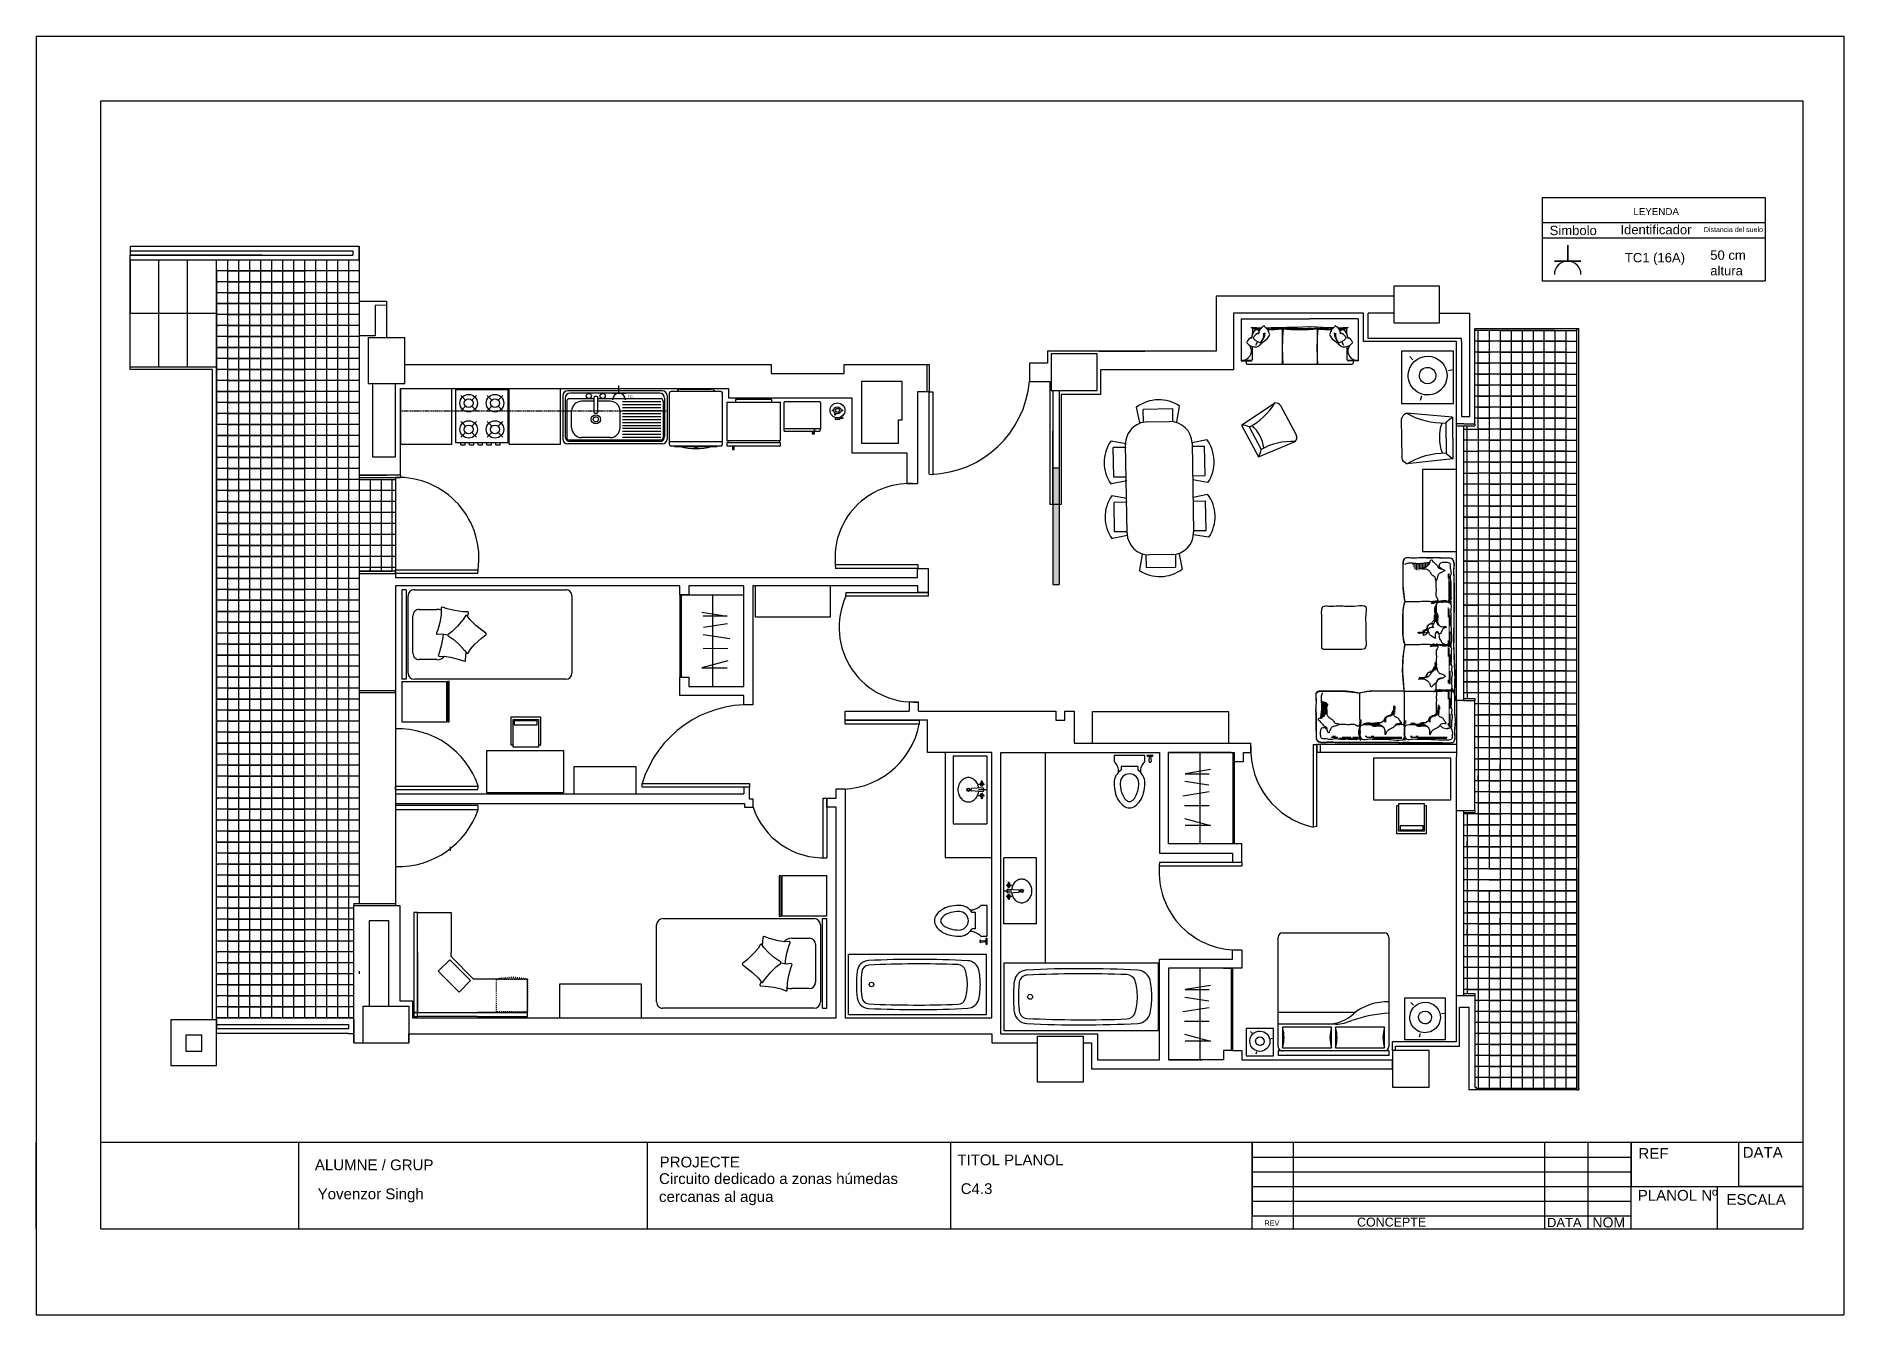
# Model space of a CAD drawing. Header units: millimetres. Extents: x 2377 to 4712, y -254 to 3188.
# Drawn here: x 4261.5 to 4681.5, y 1297.2 to 1594.2 of the extents above; entities that cross this region are included whole.
import ezdxf

# ---------------------------------------------------------------- set-up
doc = ezdxf.new("R2010")
doc.units = ezdxf.units.MM
doc.set_wipeout_variables(frame=1)
doc.linetypes.add('ACAD_ISO03W100', pattern=[30, 12, -18])
doc.linetypes.add('DASHED2', pattern=[0.375, 0.25, -0.125])
for name, color, linetype in [('Enchufes', 30, 'Continuous'), ('Mobiliario', 254, 'Continuous'), ('www.dwgautocad.com', 7, 'Continuous')]:
    doc.layers.add(name, color=color, linetype=linetype)
doc.styles.get("Standard").update_dxf_attribs({"font": 'arial.ttf'})
pattern_1 = [(360, (-17304.1878, 14845.34235), (0.1004805038, 0.2009610077), [0, -0.2009610077])]
pattern_2 = [(360, (-17293.8229, 14845.34235), (0.1004805038, 0.2009610077), [0, -0.2009610077])]
pattern_3 = [(270, (-15539.3151, 16589.06654), (-0.2009610077, -0.1004805038), [0, -0.2009610077])]

msp = doc.modelspace()

# ---------------------------------------------------------------- texts
at = {"transparency": 33554687, "attachment_point": 1}
for s, width, gutter_width, heights, insert, char_height in [('LEYENDA', 31.33, 8.11, [0], (4632.56, 1554.28), 1.623), ('REF', 14.591, 12.5, [0], (4633.73, 1335.96), 2.5), ('DATA', 13.3924, 12.5, [0], (4657.95, 1336.2), 2.5), ('ALUMNE / GRUP', 48.2644, 12.5, [0], (4326.22, 1333.3), 2.5), ('PROJECTE', 37.0564, 12.5, [0], (4406.32, 1333.96), 2.5), ('TITOL PLANOL', 34.1105, 12.5, [0], (4475.48, 1334.46), 2.5), ('C4.3', 63.5407, 12.5, [0], (4476.27, 1327.78), 2.5), ('Yovenzor Singh', 71.9553, 12.5, [0], (4326.86, 1326.57), 2.5), ('PLANOL Nº', 23.5912, 12.5, [4.44], (4633.58, 1326.23), 2.5), ('ESCALA', 18.9792, 12.5, [0], (4654.2, 1325.27), 2.5), ('REV', 3.8206, 6.05, [0], (4546.84, 1319.14), 1.209), ('CONCEPTE', 3.309, 10.34, [0], (4568.36, 1319.8), 2.068), ('DATA', 8.5845, 10.78, [0], (4612.49, 1319.75), 2.155), ('NOM', 9.2865, 11.66, [0], (4623.05, 1319.85), 2.331)]:
    msp.add_mtext_dynamic_manual_height_columns(s, width=width, gutter_width=gutter_width, heights=heights, dxfattribs=dict(at, insert=insert, char_height=char_height))
at = {"color": 165, "linetype": 'ACAD_ISO03W100', "true_color": 0x5e67af, "transparency": 33554687, "attachment_point": 1}
for s, width, insert, char_height in [('{\\C256;Simbolo}', 12.7968, (4613.11, 1550.18), 2.1694), ('{\\C256;Identificador}', 12.7968, (4629.55, 1550.36), 2.1694), ('{\\C256;Distancia del suelo}', 15.3121, (4648.94, 1549.89), 1.1694), ('{\\C256;TC1 (16A)}', 14.5032, (4630.58, 1543.86), 2.1694), ('{\\C256;50 cm\\Paltura}', 12.7968, (4650.42, 1544.45), 2.1694)]:
    msp.add_mtext_dynamic_manual_height_columns(s, width=width, gutter_width=10.85, heights=[0], dxfattribs=dict(at, insert=insert, char_height=char_height))
at = {"transparency": 33554687, "insert": (4406.17, 1330.1), "char_height": 2.5, "width": 186.4717, "attachment_point": 1}
msp.add_mtext('Circuito dedicado a zonas húmedas\\Pcercanas al agua', dxfattribs=at)
at = {"layer": 'Enchufes', "transparency": 33554687, "insert": (4398.97, 1510.77), "char_height": 0.508, "attachment_point": 1}
msp.add_mtext_dynamic_manual_height_columns('TC1', width=1.8014, gutter_width=2.54, heights=[0], dxfattribs=at)

# ---------------------------------------------------------------- blocks, each defined once
blk = doc.blocks.new('sl06-3')
blk.add_wipeout([(-1.097, 0), (-1.097, -0.785), (-1.004, -0.785), (-1.004, -0.826), (-0.998, -0.841), (-0.984, -0.846), (0.984, -0.846), (0.998, -0.841), (1.004, -0.826), (1.004, -0.785), (1.097, -0.785), (1.097, 0)])
for p, q in [((-1.097, 0), (0.187, 0)), ((-1.097, 0), (-1.097, -0.785)), ((1.097, 0), (0.187, 0)), ((1.097, 0), (1.097, -0.785)), ((-0.325, -0.163), (-0.325, -0.835)), ((0.325, -0.163), (0.325, -0.835)), ((-1.097, -0.785), (-0.911, -0.785)), ((-1.004, -0.785), (-1.004, -0.826)), ((-0.984, -0.846), (0.984, -0.846)), ((1.097, -0.785), (0.911, -0.785)), ((1.004, -0.785), (1.004, -0.826))]:
    blk.add_line(p, q)
for centre, radius, start, end in [((-0.83, -0.496), 0.169, 108.9198, 163.8067), ((-0.911, -0.194), 0.0345, 350.3176, 84.0619), ((-0.69, -0.375), 0.216, 124.6365, 177.075), ((-0.734, 3.522), 3.685, 267.4551, 270.2867), ((-0.878, -0.16), 0.0199, 180, 270.2728), ((-3.416, -0.176), 2.538, 357.8878, 359.4607), ((-0.835, -7.469), 7.289, 89.1804, 90.3362), ((-0.582, 2.269), 2.466, 263.1189, 266.3413), ((-0.713, -0.421), 0.169, 102.9198, 157.8067), ((-0.909, -0.461), 0.281, 57.5154, 70.1262), ((-0.561, -0.315), 0.216, 118.6365, 171.075), ((-0.775, -0.218), 0.226, 277.5785, 341.9977), ((-0.925, -0.236), 0.281, 313.1105, 354.9805), ((-0.952, -0.282), 0.281, 322.0792, 3.9492), ((-0.832, -0.361), 0.281, 14.6616, 56.5316), ((-0.91, 27.813), 27.977, 270.565, 272.1795), ((-0.835, -7.469), 7.289, 87.8611, 88.2702), ((-0.582, 2.269), 2.466, 269.4986, 276.0002), ((-0.253, -43.628), 43.444, 89.3664, 90.3826), ((4.318, -0.535), 4.643, 175.6133, 183.6304), ((0.003, 3.161), 3.361, 264.4086, 275.4919), ((0.331, 1.193), 1.348, 262.4802, 263.9065), ((0.044, 1.193), 1.348, 276.0935, 277.5198), ((0.779, 7.538), 7.701, 265.8451, 268.9224), ((0.423, -7.178), 6.994, 89.0148, 91.5985), ((4.967, -0.535), 4.643, 175.6133, 183.6304), ((0.587, 2.191), 2.389, 264.0009, 270.3979), ((0.775, -0.218), 0.226, 198.0023, 262.4215), ((0.832, -0.361), 0.281, 123.4684, 165.3384), ((0.835, -7.469), 7.289, 91.7298, 92.1389), ((0.925, -0.236), 0.281, 185.0195, 226.8895), ((0.561, -0.315), 0.216, 8.925, 61.3635), ((0.952, -0.282), 0.281, 176.0508, 217.9208), ((0.734, 3.522), 3.685, 269.7133, 272.5449), ((0.835, -7.469), 7.289, 89.6638, 90.8196), ((0.587, 2.191), 2.389, 273.6594, 276.9846), ((0.713, -0.421), 0.169, 22.1933, 77.0802), ((0.909, -0.461), 0.281, 109.8738, 122.4846), ((0.69, -0.375), 0.216, 2.925, 55.3635), ((0.911, -0.194), 0.0345, 95.9381, 189.6824), ((3.416, -0.176), 2.538, 180.5393, 182.1122), ((0.878, -0.16), 0.0199, 269.7272, 0), ((0.83, -0.496), 0.169, 16.1933, 71.0802), ((-1.081, -0.596), 0.179, 285.638, 32.2993), ((-0.828, -0.299), 0.222, 222.585, 276.1295), ((6.398, -0.722), 7.289, 178.3493, 180.3362), ((-0.691, -0.225), 0.222, 216.585, 270.1295), ((-1.063, -0.35), 0.281, 329.6739, 345.032), ((-0.886, -0.309), 0.226, 291.1732, 322.6277), ((0.691, -0.225), 0.222, 269.8705, 323.415), ((0.886, -0.309), 0.226, 217.3723, 248.8268), ((1.063, -0.35), 0.281, 194.968, 210.3261), ((0.828, -0.299), 0.222, 263.8705, 317.415), ((-6.398, -0.722), 7.289, 359.6638, 1.6507), ((1.081, -0.596), 0.179, 147.7007, 254.362), ((-0.927, 1.876), 2.649, 266.4089, 270.8584), ((-0.984, -0.826), 0.0199, 180, 270), ((-0.911, -0.765), 0.0199, 270, 0.2728), ((0.927, 1.876), 2.649, 269.1416, 273.5911), ((0.911, -0.765), 0.0199, 179.7272, 270), ((0.984, -0.826), 0.0199, 270, 0)]:
    blk.add_arc(centre, radius, start, end)
for p in [(-0.325, -0.835), (0.325, -0.835)]:
    blk.add_point(p)
blk = doc.blocks.new('sl06-1')
blk.add_wipeout([(0, -0.313), (0, 0.313), (0.691, 0.38), (0.722, 0.361), (0.74, 0.342), (0.75, 0.32), (0.76, 0.288), (0.76, -0.288), (0.751, -0.319), (0.736, -0.346), (0.712, -0.367), (0.691, -0.38)])
at = {"linetype": 'ByBlock'}
for p, q in [((0, 0.313), (0.691, 0.38)), ((0, 0.313), (0, -0.313)), ((0.76, -0.288), (0.76, 0.288)), ((0.1, 0.221), (0.1, -0.221)), ((0, -0.313), (0.691, -0.38))]:
    blk.add_line(p, q, dxfattribs=at)
for centre, radius, start, end in [((-0.146, 0.053), 0.298, 34.1973, 60.6083), ((0.114, 1.345), 1.125, 269.3185, 300.8671), ((0.643, 0.272), 0.118, 7.6143, 66.1255), ((-0.478, 0), 0.673, 340.7839, 19.2161), ((-0.146, -0.053), 0.298, 299.3917, 325.8027), ((0.114, -1.345), 1.125, 59.1329, 90.6815), ((0.643, -0.272), 0.118, 293.8745, 352.3857)]:
    blk.add_arc(centre, radius, start, end, dxfattribs=at)
blk = doc.blocks.new('sl06-0')
at = {"layer": 'Mobiliario'}
for p, q in [((-0.3, 0.281, -1.579), (-0.3, -0.318, -1.579)), ((0.298, 0.281, -1.579), (-0.3, 0.281, -1.579)), ((0.298, -0.318, -1.579), (0.298, 0.281, -1.579)), ((-0.3, -0.318, -1.579), (0.298, -0.318, -1.579))]:
    blk.add_line(p, q, dxfattribs=at)
at = {"layer": 'Mobiliario', "linetype": 'ByBlock'}
for p, q in [((-0.169, 0.179, -1.579), (-0.205, 0.217, -1.579)), ((0.24, 0.057, -1.579), (0.29, 0.069, -1.579)), ((-0.071, -0.236, -1.579), (-0.085, -0.286, -1.579))]:
    blk.add_line(p, q, dxfattribs=at)
at = {"layer": 'Mobiliario', "linetype": 'ByBlock', "extrusion": (0, 0, -1)}
for major_axis, start_param, end_param in [((-0.157, -0.157), 1.599693, 4.741285), ((-0.157, -0.157), -1.5419, 1.599693), ((-0.0663, -0.0663), -1.5419, 1.599693), ((-0.0663, -0.0663), 1.599693, 4.741285)]:
    blk.add_ellipse((0, 0, -1.579), major_axis=major_axis, ratio=1, start_param=start_param, end_param=end_param, dxfattribs=at)
blk = doc.blocks.new('MHPLS012')
at = {"layer": 'Mobiliario'}
for p, q in [((-2.024, 0.95), (-0.152, 0.95)), ((-0.076, 0.95), (-0.076, -0.95)), ((-0.076, 0.95), (0, 0.95)), ((0, 0.95), (0, -0.95)), ((-2.1, -0.874), (-2.1, 0.874)), ((-0.483, 0.874), (-0.483, 0.036)), ((-0.127, 0.874), (-0.483, 0.874)), ((-0.127, 0.036), (-0.127, 0.874)), ((-0.737, 0.366), (-0.737, -0.95)), ((-0.533, 0.041), (-0.533, -0.95)), ((-0.483, 0.036), (-0.127, 0.036)), ((-0.483, -0.036), (-0.483, -0.874)), ((-0.127, -0.036), (-0.483, -0.036)), ((-0.127, -0.874), (-0.127, -0.036)), ((-0.483, -0.874), (-0.127, -0.874)), ((-0.152, -0.95), (-2.024, -0.95)), ((-0.076, -0.95), (0, -0.95))]:
    blk.add_line(p, q, dxfattribs=at)
for centre, radius, start, end in [((-2.024, 0.874), 0.0762, 90, 180), ((-0.019, 0.912), 0.898, 177.5673, 219.5461), ((1.615, 1.088), 2.343, 183.3665, 199.2534), ((-0.152, 0.874), 0.0762, 0, 90), ((-0.305, 1.483), 0.635, 253.7398, 286.2602), ((-1.227, -0.125), 0.694, 3.1663, 42.0658), ((-1.458, -0.029), 0.927, 4.2918, 21.7676), ((-0.305, -0.574), 0.635, 73.7398, 106.2602), ((-0.305, 0.574), 0.635, 253.7398, 286.2602), ((-2.024, -0.874), 0.0762, 180, 270), ((-0.305, -1.483), 0.635, 73.7398, 106.2602), ((-0.152, -0.874), 0.0762, 270, 0)]:
    blk.add_arc(centre, radius, start, end, dxfattribs=at)
blk = doc.blocks.new('*U7')
for p, q in [((-976, 0), (-976, -500)), ((-526, 0), (-976, 0)), ((-526, 0), (-526, -500)), ((500, 0), (-500, 0)), ((-500, -48), (-500, 0)), ((500, -49), (-500, -48)), ((-500, -1830), (-500, -141)), ((-430, -71), (430, -71)), ((-280, -392), (-280, -196)), ((-209, -125), (209, -125)), ((280, -196), (280, -392)), ((500, -49), (500, 0)), ((500, -141), (500, -1830)), ((-526, -500), (-976, -500)), ((430, -1900), (-430, -1900))]:
    blk.add_line(p, q)
for points in [[(205, -734), (238, -746, 0.517444), (252, -737), (253, -687), (267, -589), (285, -508), (306, -456, 0.51806), (296, -442), (216, -439), (134, -425), (54, -403), (18, -389, 0.550421), (3, -399), (7, -449), (-4, -514)], [(5, -461), (-31, -460), (-113, -445), (-193, -423), (-229, -409, 0.550421), (-244, -420), (-240, -469), (-253, -543), (-277, -641), (-299, -699, 0.502905), (-290, -713), (-236, -717), (-204, -721)]]:
    blk.add_lwpolyline(points, format="xyb")
blk.add_lwpolyline([(-526, -531), (-526, -511), (-976, -511), (-976, -531)], close=True)
blk.add_lwpolyline([(-109, -817), (-39, -889), (-2, -939, 0.502905), (15, -939), (48, -895), (101, -828), (165, -764), (210, -730, 0.517444), (209, -713), (168, -685), (93, -621), (34, -562), (1, -518, 0.51806), (-16, -518), (-61, -585), (-117, -646), (-178, -702), (-210, -725, 0.550421), (-208, -743), (-165, -766)], format="xyb", close=True)
for centre, radius, start, end in [((-430, -141), 70, 90, 180), ((-209, -196), 71.3, 89.9964, 180), ((209, -196), 71.3, 0, 90), ((430, -141), 70, 0, 90), ((-175, -396), 106, 177.773, 230.9652), ((175, -396), 106, 334.5655, 2.227), ((-430, -1830), 70, 180, 270), ((430, -1830), 70, 270, 0)]:
    blk.add_arc(centre, radius, start, end)
blk = doc.blocks.new('bn04-7')
for p, q in [((0, 0), (0, -0.147)), ((-0.6, 0), (0.6, 0)), ((-0.6, -0.6), (-0.6, 0)), ((-0.058, -0.092), (-0.151, -0.092)), ((-0.122, -0.087), (-0.112, -0.087)), ((-0.122, -0.098), (-0.112, -0.098)), ((-0.1, -0.148), (-0.1, -0.045)), ((-0.033, -0.08), (-0.02, -0.271)), ((-0.005, -0.286), (0.005, -0.286)), ((0.034, -0.086), (0.02, -0.271)), ((0.058, -0.092), (0.151, -0.092)), ((0.1, -0.148), (0.1, -0.045)), ((0.122, -0.087), (0.112, -0.087)), ((0.122, -0.098), (0.112, -0.098)), ((0.6, -0.6), (0.6, 0)), ((-0.6, -0.6), (0.6, -0.6))]:
    blk.add_line(p, q)
for centre, radius in [((-0.1, -0.092), 0.0118), ((0, -0.328), 0.03), ((0, -0.328), 0.02), ((0.1, -0.092), 0.0118)]:
    blk.add_circle(centre, radius)
for centre, radius, start, end in [((-0.055, -0.328), 0.16, 154.2946, 180), ((-0.028, -0.341), 0.189, 130.7108, 154.2946), ((-0.142, -0.092), 0.0118, 39.1354, 320.8646), ((-0.011, -0.361), 0.216, 109.6169, 130.7108), ((-0.131, -0.083), 0.0025, 219.1354, 256.4029), ((-0.131, -0.101), 0.0025, 103.5971, 140.8646), ((-0.123, -0.049), 0.0381, 256.4029, 272.0458), ((-0.123, -0.136), 0.0381, 87.9542, 103.5971), ((-0.1, -0.092), 0.0299, 191.7173, 168.2827), ((-0.1, -0.092), 0.0235, 194.2864, 165.7136), ((-0.112, -0.084), 0.003, 270, 324.6965), ((-0.112, -0.101), 0.003, 35.3035, 90), ((0, -0.393), 0.249, 96.5773, 109.6169), ((0.055, -0.103), 0.0911, 153.0547, 165.3672), ((-0.006, -0.094), 0.0379, 104.9144, 122.742), ((-0.005, -0.271), 0.015, 180, 270), ((0, -0.113), 0.0583, 90, 104.9144), ((0, -0.113), 0.0583, 75.0856, 90), ((0.005, -0.271), 0.015, 270, 0), ((0.005, -0.094), 0.0379, 57.258, 75.0856), ((-0.056, -0.103), 0.0911, 14.6328, 26.9453), ((0, -0.393), 0.249, 70.3831, 83.252), ((0.025, -0.085), 0.00867, 0, 32.7882), ((0.025, -0.085), 0.00867, 350.3449, 0), ((0.1, -0.092), 0.0299, 11.7173, 348.2827), ((0.1, -0.092), 0.0235, 14.2864, 345.7136), ((0.011, -0.361), 0.216, 49.2892, 70.3831), ((0.112, -0.084), 0.003, 215.3035, 270), ((0.112, -0.101), 0.003, 90, 144.6965), ((0.123, -0.049), 0.0381, 267.9542, 283.5971), ((0.123, -0.136), 0.0381, 76.4029, 92.0458), ((0.131, -0.083), 0.0025, 283.5971, 320.8646), ((0.131, -0.101), 0.0025, 39.1354, 76.4029), ((0.142, -0.092), 0.0118, 219.1354, 140.8646), ((0.028, -0.341), 0.189, 25.7054, 49.2892), ((0.055, -0.328), 0.16, 0, 25.7054), ((-0.055, -0.328), 0.16, 180, 205.7054), ((-0.028, -0.315), 0.189, 205.7054, 229.2892), ((-0.011, -0.295), 0.216, 229.2892, 250.3831), ((0, -0.264), 0.249, 250.3831, 270), ((0, -0.264), 0.249, 270, 289.6169), ((0.011, -0.295), 0.216, 289.6169, 310.7108), ((0.028, -0.315), 0.189, 310.7108, 334.2946), ((0.055, -0.328), 0.16, 334.2946, 360)]:
    blk.add_arc(centre, radius, start, end)
blk = doc.blocks.new('bn34-3')
at = {"linetype": 'ByBlock'}
for p, q in [((-0.176, 0), (-0.176, -0.071)), ((-0.176, 0), (0.176, 0)), ((0.176, -0.071), (0.176, 0)), ((0.2, 0), (0.271, 0)), ((0.2, 0), (0.206, -0.012)), ((0.265, -0.012), (0.271, 0)), ((-0.094, -0.129), (-0.094, -0.168)), ((0.094, -0.129), (-0.094, -0.129)), ((0.094, -0.129), (0.094, -0.168)), ((0.206, -0.012), (0.265, -0.012)), ((0.224, -0.071), (0.229, -0.012)), ((0.241, -0.012), (0.247, -0.071))]:
    blk.add_line(p, q, dxfattribs=at)
for centre, radius, start, end in [((-0.284, -0.188), 0.16, 358.3378, 47.4896), ((0, -0.318), 0.176, 122.231, 180), ((0, -0.318), 0.176, 0, 57.769), ((0.284, -0.188), 0.16, 132.5104, 181.6622), ((0.235, -0.071), 0.0118, 180, 0), ((0.274, -0.318), 0.45, 180, 194.5143), ((0, -0.318), 0.106, 0, 180), ((0.274, -0.318), 0.38, 180, 194.5142), ((0.139, -0.353), 0.24, 194.5143, 212.0054), ((-0.139, -0.353), 0.24, 327.9946, 345.4857), ((-0.274, -0.318), 0.38, 345.4858, 360), ((-0.274, -0.318), 0.45, 345.4857, 360), ((0.139, -0.353), 0.311, 194.5143, 212.0054), ((0.054, -0.406), 0.21, 212.0054, 236.4659), ((0.054, -0.406), 0.14, 212.0054, 236.4659), ((0, -0.487), 0.113, 236.4659, 270), ((0, -0.487), 0.0428, 236.466, 270), ((0, -0.487), 0.0428, 270, 303.534), ((0, -0.487), 0.113, 270, 303.5341), ((-0.054, -0.406), 0.14, 303.5341, 327.9946), ((-0.054, -0.406), 0.21, 303.5341, 327.9946), ((-0.139, -0.353), 0.311, 327.9946, 345.4857)]:
    blk.add_arc(centre, radius, start, end, dxfattribs=at)
blk = doc.blocks.new('A$C57724086')
at = {"layer": 'Mobiliario'}
for p, q in [((0, 0), (0, 1.7)), ((0, 1.7), (0.75, 1.7)), ((0.75, 1.7), (0.75, 0)), ((0.75, 0), (0, 0))]:
    blk.add_line(p, q, dxfattribs=at)
blk.add_circle((0.375, 1.415), 0.0275, dxfattribs=at)
for centre, radius, start, end in [((0.375, 0.114), 1.486, 89.9988, 96.4162), ((0.375, 0.114), 1.486, 83.5838, 90.0012), ((12.322, 0.854), 12.257, 177.2038, 182.9431), ((0.229, 1.442), 0.15, 97.8246, 176.2997), ((13.215, 0.833), 13.094, 177.3056, 182.1342), ((0.229, 1.442), 0.094, 97.8246, 176.2997), ((0.375, 0.111), 1.433, 89.9987, 96.3484), ((0.375, 0.111), 1.433, 83.6516, 90.0013), ((0.521, 1.442), 0.094, 3.7003, 82.1754), ((0.521, 1.442), 0.15, 3.7003, 82.1754), ((-12.465, 0.833), 13.094, 357.8658, 2.6944), ((-11.572, 0.854), 12.257, 357.0569, 2.7962), ((0.231, 0.235), 0.15, 183.8947, 255.3014), ((0.23, 0.35), 0.1, 182.9309, 250.2221), ((0.375, 0.858), 0.628, 253.4701, 270.0186), ((0.375, 0.858), 0.628, 269.9814, 286.5299), ((0.52, 0.35), 0.1, 289.7779, 357.0691), ((0.519, 0.235), 0.15, 284.6986, 356.1053), ((0.375, 0.924), 0.854, 257.6931, 270.0076), ((0.375, 0.924), 0.854, 269.9924, 282.3069)]:
    blk.add_arc(centre, radius, start, end, dxfattribs=at)
blk = doc.blocks.new('ESCRITORIO')
for p, q in [((3846.323, 14796.154), (3846.263, 14796.154)), ((3846.263, 14796.154), (3846.263, 14796.094)), ((3846.263, 14795.179), (3846.263, 14796.094)), ((3846.263, 14796.094), (3846.323, 14796.094)), ((3846.263, 14796.094), (3846.323, 14796.094)), ((3847.238, 14796.154), (3846.323, 14796.154)), ((3846.323, 14796.154), (3846.323, 14796.094)), ((3846.323, 14796.094), (3846.323, 14796.154)), ((3846.323, 14796.094), (3847.238, 14796.094)), ((3846.323, 14796.094), (3846.323, 14795.179)), ((3847.238, 14796.094), (3846.323, 14796.094)), ((3846.323, 14796.094), (3846.323, 14795.179)), ((3847.848, 14796.154), (3847.238, 14796.154)), ((3847.238, 14796.094), (3847.848, 14796.094)), ((3847.238, 14796.094), (3847.848, 14796.094)), ((3847.848, 14796.094), (3847.848, 14796.154)), ((3847.848, 14796.094), (3847.848, 14795.584)), ((3846.953, 14795.781), (3846.635, 14795.462)), ((3847.13, 14795.604), (3846.953, 14795.781)), ((3846.635, 14795.462), (3846.811, 14795.286)), ((3846.811, 14795.286), (3847.13, 14795.604)), ((3846.833, 14795.239), (3847.178, 14795.584)), ((3847.178, 14795.584), (3847.238, 14795.584)), ((3847.848, 14795.584), (3847.238, 14795.584)), ((3846.263, 14795.179), (3846.263, 14794.419)), ((3846.323, 14795.179), (3846.323, 14794.419)), ((3846.323, 14794.419), (3846.323, 14795.179)), ((3846.833, 14795.179), (3846.833, 14795.239)), ((3846.833, 14794.419), (3846.833, 14795.179)), ((3846.263, 14794.419), (3846.323, 14794.419)), ((3846.323, 14794.419), (3846.833, 14794.419))]:
    blk.add_line(p, q)
at = {"linetype": 'ACAD_ISO03W100', "ltscale": 0.001}
for p, q in [((3846.333, 14794.419), (3846.333, 14794.889)), ((3846.333, 14794.889), (3846.833, 14794.889)), ((3846.833, 14794.889), (3846.833, 14794.419)), ((3846.833, 14794.444), (3846.833, 14794.864)), ((3846.833, 14794.864), (3846.838, 14794.864)), ((3846.833, 14794.419), (3846.333, 14794.419)), ((3846.838, 14794.444), (3846.833, 14794.444))]:
    blk.add_line(p, q, dxfattribs=at)
blk.add_arc((3845.741, 14794.654), 1.117, 349.1637, 10.8363, dxfattribs=at)
blk = doc.blocks.new('cl08-2')
for p, q in [((-0.439, 0), (-0.439, -0.879)), ((0.439, 0), (-0.439, 0)), ((0.439, -0.879), (0.439, 0)), ((-0.271, -0.168), (-0.349, -0.09)), ((-0.271, -0.271), (-0.349, -0.349)), ((-0.09, -0.09), (-0.168, -0.168)), ((-0.09, -0.349), (-0.168, -0.271)), ((0.168, -0.168), (0.09, -0.09)), ((0.09, -0.349), (0.168, -0.271)), ((0.271, -0.168), (0.349, -0.09)), ((0.349, -0.349), (0.271, -0.271)), ((-0.271, -0.607), (-0.349, -0.529)), ((-0.168, -0.607), (-0.09, -0.529)), ((0.168, -0.607), (0.09, -0.529)), ((0.271, -0.607), (0.349, -0.529)), ((-0.439, -0.879), (0.439, -0.879)), ((-0.354, -0.915), (-0.354, -0.879)), ((-0.349, -0.788), (-0.271, -0.711)), ((-0.281, -0.915), (-0.281, -0.879)), ((-0.208, -0.915), (-0.208, -0.879)), ((-0.09, -0.788), (-0.168, -0.711)), ((-0.134, -0.915), (-0.134, -0.879)), ((-0.061, -0.915), (-0.061, -0.879)), ((0.012, -0.915), (0.012, -0.879)), ((0.085, -0.915), (0.085, -0.879)), ((0.09, -0.788), (0.168, -0.711)), ((0.159, -0.915), (0.159, -0.879)), ((0.232, -0.915), (0.232, -0.879)), ((0.349, -0.788), (0.271, -0.711)), ((0.305, -0.915), (0.305, -0.879)), ((-0.354, -0.915), (-0.281, -0.915)), ((-0.208, -0.915), (-0.134, -0.915)), ((-0.061, -0.915), (0.012, -0.915)), ((0.085, -0.915), (0.159, -0.915)), ((0.232, -0.915), (0.305, -0.915))]:
    blk.add_line(p, q)
for centre, radius in [((-0.22, -0.22), 0.146), ((-0.22, -0.22), 0.0732), ((0.22, -0.22), 0.146), ((0.22, -0.22), 0.0732), ((-0.22, -0.659), 0.146), ((-0.22, -0.659), 0.0732), ((0.22, -0.659), 0.146), ((0.22, -0.659), 0.0732)]:
    blk.add_circle(centre, radius)
blk = doc.blocks.new('cl25-14')
at = {"layer": 'www.dwgautocad.com', "color": 0}
for p, q in [((-0.528, 0.489), (-0.528, 0.05)), ((-0.503, 0.464), (-0.503, 0.075)), ((-0.488, 0.432), (-0.488, 0.065)), ((0.478, 0.539), (-0.478, 0.539)), ((-0.212, 0.457), (-0.463, 0.457)), ((0.453, 0.514), (-0.453, 0.514)), ((-0.212, 0.432), (-0.338, 0.432)), ((-0.212, 0.471), (-0.212, 0.322)), ((-0.183, 0.481), (-0.202, 0.481)), ((-0.173, 0.322), (-0.173, 0.471)), ((0.463, 0.457), (-0.173, 0.457)), ((-0.048, 0.432), (-0.173, 0.432)), ((0.463, 0.425), (0.077, 0.425)), ((0.463, 0.395), (0.077, 0.395)), ((0.488, 0.432), (0.488, 0.065)), ((0.503, 0.464), (0.503, 0.075)), ((0.528, 0.489), (0.528, 0.05)), ((-0.438, 0.165), (-0.438, 0.332)), ((-0.202, 0.312), (-0.183, 0.312)), ((0.052, 0.165), (0.052, 0.332)), ((0.463, 0.365), (0.077, 0.365)), ((0.463, 0.335), (0.077, 0.335)), ((0.463, 0.305), (0.077, 0.305)), ((0.463, 0.275), (0.077, 0.275)), ((0.463, 0.245), (0.077, 0.245)), ((0.463, 0.215), (0.077, 0.215)), ((0.463, 0.185), (0.077, 0.185)), ((0.478, 0), (-0.478, 0)), ((0.463, 0.04), (-0.463, 0.04)), ((0.453, 0.025), (-0.453, 0.025)), ((-0.048, 0.065), (-0.338, 0.065)), ((0.463, 0.155), (0.077, 0.155)), ((0.463, 0.125), (0.077, 0.125)), ((0.463, 0.095), (0.077, 0.095)), ((0.463, 0.065), (0.077, 0.065))]:
    blk.add_line(p, q, dxfattribs=at)
for centre, radius in [((-0.264, 0.486), 0.026), ((-0.124, 0.486), 0.026), ((-0.193, 0.249), 0.0463), ((-0.193, 0.249), 0.0263)]:
    blk.add_circle(centre, radius, dxfattribs=at)
for centre, radius, start, end in [((-0.478, 0.489), 0.05, 90, 180), ((-0.453, 0.464), 0.05, 90, 180), ((-0.463, 0.432), 0.025, 90, 180), ((-0.338, 0.332), 0.1, 90, 180), ((-0.202, 0.471), 0.01, 90, 180), ((-0.183, 0.471), 0.01, 0, 90), ((-0.048, 0.332), 0.1, 0, 90), ((0.453, 0.464), 0.05, 0, 90), ((0.463, 0.432), 0.025, 0, 90), ((0.478, 0.489), 0.05, 0, 90), ((-0.202, 0.322), 0.01, 180, 270), ((-0.183, 0.322), 0.01, 270, 0), ((-0.478, 0.05), 0.05, 180, 270), ((-0.453, 0.075), 0.05, 180, 270), ((-0.463, 0.065), 0.025, 180, 270), ((-0.338, 0.165), 0.1, 180, 270), ((-0.048, 0.165), 0.1, 270, 0), ((0.453, 0.075), 0.05, 270, 0), ((0.463, 0.065), 0.025, 270, 0), ((0.478, 0.05), 0.05, 270, 0)]:
    blk.add_arc(centre, radius, start, end, dxfattribs=at)
blk = doc.blocks.new('A$C297D1C59')
for p, q in [((0, 1779, -35), (1800, 1779, -35)), ((0, 779, -35), (0, 1779, -35)), ((1800, 1779, -35), (1800, 779, -35)), ((1800, 779, -35), (0, 779, -35)), ((535, 650, -35), (535, 0, -35)), ((539, 650, -35), (535, 650, -35)), ((585, 650, -35), (539, 650, -35)), ((585, 50, -35), (585, 701, -35)), ((585, 701, -35), (1185, 701, -35)), ((1185, 701, -35), (1185, 50, -35)), ((1235, 650, -35), (1185, 650, -35)), ((1235, 0, -35), (1235, 650, -35)), ((1185, 50, -35), (585, 50, -35)), ((616, 181, -35), (616, 81, -35)), ((1156, 181, -35), (616, 181, -35)), ((616, 81, -35), (1156, 81, -35)), ((1156, 81, -35), (1156, 181, -35)), ((535, 0, -35), (1235, 0, -35))]:
    blk.add_line(p, q)
blk = doc.blocks.new('cl03b-planta')
for p, q in [((0.392, 2.874), (0.392, 3.548)), ((1.063, 3.568), (0.412, 3.568)), ((0.536, 3.598), (0.938, 3.598)), ((1.083, 2.874), (1.083, 3.548)), ((1.083, 2.911), (0.392, 2.911)), ((1.063, 2.854), (0.412, 2.854)), ((0.459, 2.846), (0.459, 2.854)), ((0.459, 2.846), (0.709, 2.846)), ((0.765, 2.846), (1.016, 2.846)), ((1.016, 2.846), (1.016, 2.854))]:
    blk.add_line(p, q)
for points in [[(0.712, 2.854), (0.709, 2.844)], [(0.762, 2.854), (0.765, 2.844)]]:
    blk.add_lwpolyline(points)
for centre, radius, start, end in [((0.412, 3.548), 0.02, 90, 180), ((0.536, 3.548), 0.05, 90, 156.5268), ((0.938, 3.548), 0.05, 23.4732, 90), ((1.063, 3.548), 0.02, 0, 90), ((0.412, 2.874), 0.02, 180, 270), ((0.737, 3.664), 0.843, 255.9297, 284.0703), ((0.737, 2.907), 0.0686, 245.6647, 294.3353), ((1.063, 2.874), 0.02, 270, 0)]:
    blk.add_arc(centre, radius, start, end)
blk = doc.blocks.new('CL-27-PLANTA-www.dwgautocad.com')
at = {"layer": 'www.dwgautocad.com', "ltscale": 0.3}
for p, q in [((9.828, 1.56), (8.843, 1.56)), ((8.843, 1.56), (8.843, 1.499)), ((9.828, 1.499), (8.843, 1.499)), ((9.828, 1.466), (8.843, 1.466)), ((8.843, 1.466), (8.843, 0.764)), ((8.863, 1.499), (8.863, 1.466)), ((9.724, 1.63), (9.689, 1.63)), ((9.689, 1.63), (9.689, 1.56)), ((9.724, 1.56), (9.724, 1.63)), ((9.808, 1.466), (9.808, 1.499)), ((9.828, 1.499), (9.828, 1.56)), ((9.828, 0.764), (9.828, 1.466)), ((9.828, 0.764), (8.843, 0.764)), ((9.005, 0.764), (9.005, 0.714)), ((9.005, 0.714), (9.665, 0.714)), ((9.665, 0.714), (9.665, 0.764))]:
    blk.add_line(p, q, dxfattribs=at)
blk = doc.blocks.new('IN04-3')
at = {"color": 0}
for p, q in [((-0.065, -0.2), (-0.065, -0.25)), ((-0.065, -0.25), (0.065, -0.25)), ((0.065, -0.2), (0.065, -0.25)), ((0.094, -0.188), (0.101, -0.201)), ((0.116, -0.175), (0.123, -0.188))]:
    blk.add_line(p, q, dxfattribs=at)
for centre, radius in [((0, 0), 0.21), ((-0.13, 0), 0.015), ((-0.13, 0), 0.0125), ((-0.13, 0), 0.0125), ((0, 0), 0.1), ((0, 0), 0.055), ((0.13, 0), 0.015), ((0.13, 0), 0.0125), ((0.13, 0), 0.0125), ((-0.065, -0.113), 0.018), ((-0.065, -0.113), 0.015), ((0.123, -0.213), 0.025), ((0.125, -0.216), 0.0175)]:
    blk.add_circle(centre, radius, dxfattribs=at)

# ---------------------------------------------------------------- hatches: boundary and pattern name
at = {"transparency": 33554687}
h = msp.add_hatch(color=256, dxfattribs=at)
h.dxf.hatch_style = 1
h.paths.add_polyline_path([(4499.12, 1493.93), (4497.66, 1493.93), (4497.66, 1485.42), (4499.12, 1485.42)])
h = msp.add_hatch(color=256, dxfattribs=at)
h.dxf.hatch_style = 1
h.paths.add_polyline_path([(4499.12, 1485.42), (4497.66, 1485.42), (4497.66, 1466.82), (4499.12, 1466.82)])
at = {"layer": 'Mobiliario', "transparency": 33554687}
h = msp.add_hatch(dxfattribs=at)
h.set_pattern_fill('DOTS', color=256, scale=0.12659, angle=90, style=0)
h.set_pattern_definition(pattern_3)
edge = h.paths.add_edge_path()
edge.add_spline(control_points=[(4585.31, 1471.93), (4585.28, 1471.85), (4585.19, 1471.71), (4585, 1471.45), (4584.7, 1471.16), (4584.28, 1470.87), (4583.73, 1470.67), (4583.31, 1470.78), (4582.82, 1470.54), (4582.81, 1470.5)], knot_values=[3.681648, 3.681648, 3.681648, 3.681648, 3.721851, 3.757198, 3.837171, 3.913615, 4.002995, 4.095118, 4.156003, 4.156003, 4.156003, 4.156003], degree=3, periodic=0)
edge.add_spline(control_points=[(4582.81, 1470.5), (4582.53, 1470.34), (4582.12, 1470.11), (4581.61, 1470.62), (4581.46, 1471.2), (4581.23, 1471.61), (4581.11, 1471.8)], knot_values=[0, 0, 0, 0, 0.131695, 0.189836, 0.306557, 0.413914, 0.413914, 0.413914, 0.413914], degree=3, periodic=0)
edge.add_spline(control_points=[(4581.11, 1471.8), (4581.34, 1471.81), (4582.07, 1471.7), (4583.22, 1471.64), (4584.39, 1471.9), (4585.06, 1471.93), (4585.31, 1471.93)], knot_values=[0.452649, 0.452649, 0.452649, 0.452649, 0.558769, 0.799099, 0.998943, 1.118697, 1.118697, 1.118697, 1.118697], degree=3, periodic=0)
h = msp.add_hatch(dxfattribs=at)
h.set_pattern_fill('DOTS', color=256, scale=0.12659, angle=90, style=0)
h.set_pattern_definition(pattern_3)
edge = h.paths.add_edge_path()
edge.add_spline(control_points=[(4590.01, 1463.44), (4590, 1463.43), (4589.93, 1463.31), (4589.63, 1463.05), (4589.52, 1463.99), (4589.77, 1464.53), (4589.6, 1465.36), (4589.6, 1466.08), (4589.69, 1467.02), (4589.79, 1468.11), (4589.19, 1469.03), (4589.8, 1469.68), (4589.79, 1468.59), (4589.79, 1468.08), (4589.98, 1467.34), (4590.15, 1467.13), (4590.19, 1467.03)], knot_values=[0.056981, 0.056981, 0.056981, 0.056981, 0.06189, 0.111704, 0.199612, 0.342595, 0.445339, 0.576251, 0.69133, 0.888594, 1.091803, 1.131101, 1.196844, 1.416016, 1.489704, 1.540166, 1.540166, 1.540166, 1.540166], degree=3, periodic=0)
edge.add_spline(control_points=[(4590.19, 1467.03), (4590.19, 1466.91), (4590.19, 1466.68), (4590.19, 1466.46), (4590.19, 1466.37)], knot_values=[0.718639, 0.718639, 0.718639, 0.718639, 0.779129, 0.823446, 0.823446, 0.823446, 0.823446], degree=3, periodic=0)
edge.add_spline(control_points=[(4590.19, 1466.37), (4590.18, 1466.33), (4590.13, 1466.05), (4590.12, 1465.26), (4590.23, 1464.26), (4590.17, 1463.66), (4590.04, 1463.23), (4590.01, 1463.38), (4590.01, 1463.44)], knot_values=[1.646059, 1.646059, 1.646059, 1.646059, 1.663729, 1.776794, 2.033298, 2.084002, 2.130605, 2.148665, 2.148665, 2.148665, 2.148665], degree=3, periodic=0)
h = msp.add_hatch(dxfattribs=at)
h.set_pattern_fill('DOTS', color=256, scale=0.12659, angle=90, style=0)
h.set_pattern_definition([(270, (-15539.3151, 16588.48164), (-0.2009610077, -0.1004805038), [0, -0.2009610077])])
edge = h.paths.add_edge_path()
edge.add_spline(control_points=[(4589.39, 1462.94), (4589.56, 1462.97), (4589.79, 1463), (4589.99, 1463.14), (4590.05, 1463.19)], knot_values=[0, 0, 0, 0, 0.080563, 0.111589, 0.111589, 0.111589, 0.111589], degree=3, periodic=0)
edge.add_spline(control_points=[(4590.05, 1463.19), (4590.14, 1463.11), (4590.29, 1462.98), (4590.29, 1462.61), (4590.23, 1462.38), (4590.19, 1462.22)], knot_values=[0, 0, 0, 0, 0.054121, 0.08915, 0.167138, 0.167138, 0.167138, 0.167138], degree=3, periodic=0)
edge.add_spline(control_points=[(4590.19, 1462.22), (4590.19, 1462.22), (4590.1, 1462.46), (4589.56, 1462.82), (4588.72, 1462.75), (4587.94, 1462.74), (4587.23, 1462.8), (4587.01, 1462.59), (4586.97, 1462.54)], knot_values=[1.511928, 1.511928, 1.511928, 1.511928, 1.512363, 1.638201, 1.765577, 1.906885, 2.027828, 2.059082, 2.059082, 2.059082, 2.059082], degree=3, periodic=0)
edge.add_spline(control_points=[(4586.97, 1462.54), (4586.87, 1462.57), (4586.72, 1462.61), (4586.48, 1462.58), (4586.25, 1462.48), (4585.93, 1462.57), (4585.67, 1462.5), (4585.5, 1462.52), (4585.45, 1462.53)], knot_values=[0, 0, 0, 0, 0.048558, 0.071367, 0.116584, 0.162079, 0.218878, 0.242488, 0.242488, 0.242488, 0.242488], degree=3, periodic=0)
edge.add_spline(control_points=[(4585.45, 1462.53), (4585.47, 1462.55), (4585.58, 1462.64), (4585.84, 1462.72), (4585.92, 1462.94), (4585.94, 1463.06)], knot_values=[0.818516, 0.818516, 0.818516, 0.818516, 0.831378, 0.885814, 0.938551, 0.938551, 0.938551, 0.938551], degree=3, periodic=0)
edge.add_spline(control_points=[(4585.94, 1463.06), (4585.99, 1463.05), (4586.09, 1463.03), (4586.3, 1463.04), (4586.52, 1463), (4586.82, 1463.08), (4587.01, 1463.07), (4587.15, 1463.06)], knot_values=[0, 0, 0, 0, 0.027242, 0.046133, 0.100301, 0.127225, 0.192645, 0.192645, 0.192645, 0.192645], degree=3, periodic=0)
edge.add_spline(control_points=[(4587.15, 1463.06), (4587.17, 1463.01), (4587.24, 1462.89), (4587.76, 1462.99), (4588.29, 1462.97), (4588.93, 1463), (4589.25, 1462.96), (4589.39, 1462.94)], knot_values=[0, 0, 0, 0, 0.027981, 0.070374, 0.21186, 0.303711, 0.367692, 0.367692, 0.367692, 0.367692], degree=3, periodic=0)
h = msp.add_hatch(dxfattribs=at)
h.set_pattern_fill('DOTS', color=256, scale=0.12659, angle=90, style=0)
h.set_pattern_definition(pattern_3)
edge = h.paths.add_edge_path()
edge.add_spline(control_points=[(4586.81, 1461.63), (4586.78, 1461.56), (4586.66, 1461.09), (4586.71, 1460.37), (4587.32, 1459.5), (4586.94, 1458.66), (4587.09, 1457.93), (4587.32, 1457.3), (4587.78, 1457.13), (4588, 1457.07)], knot_values=[2.114919, 2.114919, 2.114919, 2.114919, 2.148022, 2.325375, 2.455369, 2.612382, 2.712389, 2.807247, 2.917859, 2.917859, 2.917859, 2.917859], degree=3, periodic=0)
edge.add_spline(control_points=[(4588, 1457.07), (4587.75, 1457.11), (4587.32, 1457.34), (4586.93, 1457.81), (4586.57, 1458.74), (4586.49, 1458.65)], knot_values=[5.290886, 5.290886, 5.290886, 5.290886, 5.407859, 5.498389, 5.641481, 5.641481, 5.641481, 5.641481], degree=3, periodic=0)
edge.add_spline(control_points=[(4586.49, 1458.65), (4586.46, 1458.83), (4586.4, 1459.12), (4586.52, 1459.61), (4586.48, 1460.15), (4586.46, 1460.73), (4586.31, 1461.37), (4586.65, 1461.55), (4586.81, 1461.63)], knot_values=[0, 0, 0, 0, 0.082775, 0.139052, 0.236451, 0.334205, 0.426037, 0.500826, 0.500826, 0.500826, 0.500826], degree=3, periodic=0)
h = msp.add_hatch(dxfattribs=at)
h.set_pattern_fill('DOTS', color=256, scale=0.12659, angle=90, style=0)
h.set_pattern_definition(pattern_3)
edge = h.paths.add_edge_path()
edge.add_spline(control_points=[(4590.05, 1453.25), (4590.07, 1453.16), (4590.07, 1452.92), (4589.38, 1453.01), (4589.61, 1454.17), (4589.67, 1455.12), (4589.56, 1456.35), (4589.54, 1457.34), (4589.57, 1458.22), (4589.66, 1459), (4589.34, 1460), (4589.63, 1460.72), (4589.31, 1461.82), (4589.95, 1461.02), (4589.78, 1460.53), (4589.71, 1459.9), (4590.25, 1459.41), (4590.04, 1458.63), (4590.08, 1457.79), (4589.81, 1456.86), (4589.98, 1455.91), (4589.95, 1454.93), (4589.93, 1453.97), (4590.06, 1453.58), (4590.05, 1453.25)], knot_values=[0.011224, 0.011224, 0.011224, 0.011224, 0.050682, 0.096715, 0.251247, 0.459037, 0.606759, 0.823353, 0.929423, 1.021685, 1.198271, 1.382621, 1.456912, 1.545386, 1.655962, 1.729681, 1.820531, 1.963359, 2.069429, 2.223203, 2.412328, 2.513691, 2.702648, 2.807141, 2.807141, 2.807141, 2.807141], degree=3, periodic=0)
edge.add_spline(control_points=[(4590.02, 1453.32), (4590.03, 1453.29), (4590.04, 1453.27), (4590.05, 1453.25), (4590.05, 1453.24), (4590.04, 1453.14), (4590.01, 1452.88), (4589.97, 1453.39), (4590.02, 1453.32)], knot_values=[0, 0, 0, 0, 0.011224, 0.011224, 0.011224, 0.013099, 0.041124, 0.082591, 0.082591, 0.082591, 0.082591], degree=3, periodic=0)
h = msp.add_hatch(dxfattribs=at)
h.set_pattern_fill('DOTS', color=256, scale=0.12659, angle=90, style=0)
h.set_pattern_definition([(270, (-15539.3151, 16588.2802), (-0.2009610077, -0.1004805038), [0, -0.2009610077])])
edge = h.paths.add_edge_path()
edge.add_spline(control_points=[(4582.11, 1455.75), (4582.26, 1455.77), (4582.55, 1455.81), (4582.96, 1455.83), (4583.41, 1455.85), (4583.71, 1456.25), (4584.12, 1456.34), (4584.48, 1456.58), (4584.54, 1457), (4584.76, 1457.39), (4585.01, 1457.73), (4585.35, 1457.91), (4585.71, 1458.02), (4586, 1458.33), (4586.23, 1458.71), (4586.21, 1459.13), (4586.1, 1459.56), (4586.32, 1459.74), (4586.43, 1459.84)], knot_values=[0.005178, 0.005178, 0.005178, 0.005178, 0.073849, 0.142205, 0.207549, 0.273101, 0.36199, 0.399334, 0.470573, 0.546917, 0.612479, 0.668255, 0.724922, 0.788827, 0.8616, 0.929898, 0.986285, 1.052992, 1.052992, 1.052992, 1.052992], degree=3, periodic=0)
edge.add_spline(control_points=[(4586.43, 1459.84), (4586.44, 1459.71), (4586.46, 1459.57), (4586.49, 1459.44)], knot_values=[0, 0, 0, 0, 0.06406, 0.06406, 0.06406, 0.06406], degree=3, periodic=0)
edge.add_spline(control_points=[(4586.49, 1459.44), (4586.49, 1459.44), (4586.45, 1459.39), (4586.45, 1459.01), (4586.3, 1458.58), (4585.96, 1458.29), (4585.85, 1457.79), (4586.51, 1457.66), (4584.92, 1457.88), (4584.87, 1456.86), (4584.65, 1456.07), (4583.36, 1455.87), (4584.2, 1455.85), (4584.51, 1455.76), (4584.58, 1455.73)], knot_values=[4.316577, 4.316577, 4.316577, 4.316577, 4.322625, 4.379639, 4.44672, 4.548681, 4.598183, 4.636236, 4.763611, 4.92851, 5.042512, 5.16326, 5.256193, 5.290886, 5.290886, 5.290886, 5.290886], degree=3, periodic=0)
edge.add_spline(control_points=[(4584.58, 1455.73), (4584.35, 1455.64), (4583.96, 1455.48), (4583.27, 1455.6), (4582.78, 1455.29), (4582.22, 1455.74), (4582.11, 1455.75)], knot_values=[1.719687, 1.719687, 1.719687, 1.719687, 1.833875, 1.91866, 2.031928, 2.108276, 2.108276, 2.108276, 2.108276], degree=3, periodic=0)
h = msp.add_hatch(dxfattribs=at)
h.set_pattern_fill('DOTS', color=256, scale=0.12659, angle=90, style=0)
h.set_pattern_definition([(270, (-15539.3151, 16598.46653), (-0.2009610077, -0.1004805038), [0, -0.2009610077])])
edge = h.paths.add_edge_path()
edge.add_spline(control_points=[(4589.39, 1452.95), (4589.56, 1452.98), (4589.79, 1453.02), (4589.99, 1453.16), (4590.05, 1453.2)], knot_values=[0, 0, 0, 0, 0.080563, 0.111589, 0.111589, 0.111589, 0.111589], degree=3, periodic=0)
edge.add_spline(control_points=[(4590.05, 1453.2), (4590.14, 1453.12), (4590.29, 1452.99), (4590.29, 1452.62), (4590.23, 1452.39), (4590.19, 1452.24)], knot_values=[0, 0, 0, 0, 0.054121, 0.08915, 0.167138, 0.167138, 0.167138, 0.167138], degree=3, periodic=0)
edge.add_spline(control_points=[(4590.19, 1452.24), (4590.19, 1452.24), (4590.1, 1452.47), (4589.56, 1452.83), (4588.72, 1452.76), (4587.94, 1452.76), (4587.23, 1452.82), (4587.01, 1452.61), (4586.97, 1452.56)], knot_values=[1.511928, 1.511928, 1.511928, 1.511928, 1.512363, 1.638201, 1.765577, 1.906885, 2.027828, 2.059082, 2.059082, 2.059082, 2.059082], degree=3, periodic=0)
edge.add_spline(control_points=[(4586.97, 1452.56), (4586.87, 1452.58), (4586.72, 1452.62), (4586.48, 1452.59), (4586.25, 1452.5), (4585.93, 1452.58), (4585.67, 1452.51), (4585.5, 1452.54), (4585.45, 1452.54)], knot_values=[0, 0, 0, 0, 0.048558, 0.071367, 0.116584, 0.162079, 0.218878, 0.242488, 0.242488, 0.242488, 0.242488], degree=3, periodic=0)
edge.add_spline(control_points=[(4585.45, 1452.54), (4585.47, 1452.56), (4585.58, 1452.65), (4585.84, 1452.74), (4585.92, 1452.96), (4585.94, 1453.07)], knot_values=[0.818516, 0.818516, 0.818516, 0.818516, 0.831378, 0.885814, 0.938551, 0.938551, 0.938551, 0.938551], degree=3, periodic=0)
edge.add_spline(control_points=[(4585.94, 1453.07), (4585.99, 1453.06), (4586.09, 1453.04), (4586.3, 1453.05), (4586.52, 1453.02), (4586.82, 1453.1), (4587.01, 1453.09), (4587.15, 1453.08)], knot_values=[0, 0, 0, 0, 0.027242, 0.046133, 0.100301, 0.127225, 0.192645, 0.192645, 0.192645, 0.192645], degree=3, periodic=0)
edge.add_spline(control_points=[(4587.15, 1453.08), (4587.17, 1453.02), (4587.24, 1452.91), (4587.76, 1453), (4588.29, 1452.99), (4588.93, 1453.02), (4589.25, 1452.97), (4589.39, 1452.95)], knot_values=[0, 0, 0, 0, 0.027981, 0.070374, 0.21186, 0.303711, 0.367692, 0.367692, 0.367692, 0.367692], degree=3, periodic=0)
h = msp.add_hatch(dxfattribs=at)
h.set_pattern_fill('DOTS', color=256, scale=0.12659, style=0)
h.set_pattern_definition([(360, (-17303.48407, 14835.14315), (0.1004805038, 0.2009610077), [0, -0.2009610077])])
edge = h.paths.add_edge_path()
edge.add_spline(control_points=[(4586.56, 1449.17), (4586.54, 1449.02), (4586.5, 1448.73), (4586.48, 1448.31), (4586.46, 1447.87), (4586.06, 1447.57), (4585.97, 1447.16), (4585.73, 1446.8), (4585.31, 1446.74), (4584.92, 1446.52), (4584.58, 1446.26), (4584.4, 1445.93), (4584.29, 1445.57), (4583.98, 1445.28), (4583.6, 1445.05), (4583.18, 1445.07), (4582.75, 1445.18), (4582.57, 1444.96), (4582.47, 1444.85)], knot_values=[0.005178, 0.005178, 0.005178, 0.005178, 0.073849, 0.142205, 0.207549, 0.273101, 0.36199, 0.399334, 0.470573, 0.546917, 0.612479, 0.668255, 0.724922, 0.788827, 0.8616, 0.929898, 0.986285, 1.052992, 1.052992, 1.052992, 1.052992], degree=3, periodic=0)
edge.add_spline(control_points=[(4582.47, 1444.85), (4582.6, 1444.84), (4582.74, 1444.82), (4582.87, 1444.79)], knot_values=[0, 0, 0, 0, 0.06406, 0.06406, 0.06406, 0.06406], degree=3, periodic=0)
edge.add_spline(control_points=[(4582.87, 1444.79), (4582.88, 1444.79), (4582.92, 1444.83), (4583.3, 1444.83), (4583.73, 1444.98), (4584.03, 1445.32), (4584.53, 1445.43), (4584.65, 1444.77), (4584.43, 1446.36), (4585.45, 1446.4), (4586.24, 1446.63), (4586.44, 1447.92), (4586.47, 1447.08), (4586.55, 1446.77), (4586.58, 1446.7)], knot_values=[4.316577, 4.316577, 4.316577, 4.316577, 4.322625, 4.379639, 4.44672, 4.548681, 4.598183, 4.636236, 4.763611, 4.92851, 5.042512, 5.16326, 5.256193, 5.290886, 5.290886, 5.290886, 5.290886], degree=3, periodic=0)
edge.add_spline(control_points=[(4586.58, 1446.7), (4586.68, 1446.93), (4586.83, 1447.32), (4586.72, 1448.01), (4587.02, 1448.5), (4586.57, 1449.06), (4586.56, 1449.17)], knot_values=[1.719687, 1.719687, 1.719687, 1.719687, 1.833875, 1.91866, 2.031928, 2.108276, 2.108276, 2.108276, 2.108276], degree=3, periodic=0)
h = msp.add_hatch(dxfattribs=at)
h.set_pattern_fill('DOTS', color=256, scale=0.12659, angle=90, style=0)
h.set_pattern_definition([(270, (-15539.3151, 16598.23246), (-0.2009610077, -0.1004805038), [0, -0.2009610077])])
edge = h.paths.add_edge_path()
edge.add_spline(control_points=[(4590.05, 1444.08), (4590.07, 1443.99), (4590.07, 1443.75), (4589.38, 1443.84), (4589.61, 1445.01), (4589.67, 1445.96), (4589.56, 1447.19), (4589.54, 1448.17), (4589.57, 1449.05), (4589.66, 1449.83), (4589.34, 1450.83), (4589.63, 1451.56), (4589.31, 1452.65), (4589.95, 1451.86), (4589.78, 1451.36), (4589.71, 1450.74), (4590.25, 1450.24), (4590.04, 1449.47), (4590.08, 1448.63), (4589.81, 1447.7), (4589.98, 1446.75), (4589.95, 1445.76), (4589.93, 1444.81), (4590.06, 1444.41), (4590.05, 1444.08)], knot_values=[0.011224, 0.011224, 0.011224, 0.011224, 0.050682, 0.096715, 0.251247, 0.459037, 0.606759, 0.823353, 0.929423, 1.021685, 1.198271, 1.382621, 1.456912, 1.545386, 1.655962, 1.729681, 1.820531, 1.963359, 2.069429, 2.223203, 2.412328, 2.513691, 2.702648, 2.807141, 2.807141, 2.807141, 2.807141], degree=3, periodic=0)
edge.add_spline(control_points=[(4590.02, 1444.15), (4590.03, 1444.13), (4590.04, 1444.11), (4590.05, 1444.08), (4590.05, 1444.07), (4590.04, 1443.98), (4590.01, 1443.71), (4589.97, 1444.22), (4590.02, 1444.15)], knot_values=[0, 0, 0, 0, 0.011224, 0.011224, 0.011224, 0.013099, 0.041124, 0.082591, 0.082591, 0.082591, 0.082591], degree=3, periodic=0)
h = msp.add_hatch(dxfattribs=at)
h.set_pattern_fill('DOTS', color=256, scale=0.12659, angle=90, style=0)
h.set_pattern_definition([(270, (-15539.88535, 16609.02167), (-0.2009610077, -0.1004805038), [0, -0.2009610077])])
edge = h.paths.add_edge_path()
edge.add_spline(control_points=[(4589.96, 1442.4), (4590.13, 1442.43), (4590.36, 1442.46), (4590.56, 1442.6), (4590.62, 1442.65)], knot_values=[0, 0, 0, 0, 0.080563, 0.111589, 0.111589, 0.111589, 0.111589], degree=3, periodic=0)
edge.add_spline(control_points=[(4590.62, 1442.65), (4590.71, 1442.57), (4590.86, 1442.44), (4590.86, 1442.07), (4590.8, 1441.84), (4590.76, 1441.68)], knot_values=[0, 0, 0, 0, 0.054121, 0.08915, 0.167138, 0.167138, 0.167138, 0.167138], degree=3, periodic=0)
edge.add_spline(control_points=[(4590.76, 1441.68), (4590.76, 1441.68), (4590.67, 1441.92), (4590.13, 1442.28), (4589.3, 1442.21), (4588.51, 1442.2), (4587.8, 1442.26), (4587.58, 1442.05), (4587.54, 1442)], knot_values=[1.511928, 1.511928, 1.511928, 1.511928, 1.512363, 1.638201, 1.765577, 1.906885, 2.027828, 2.059082, 2.059082, 2.059082, 2.059082], degree=3, periodic=0)
edge.add_spline(control_points=[(4587.54, 1442), (4587.44, 1442.03), (4587.29, 1442.07), (4587.05, 1442.04), (4586.82, 1441.94), (4586.5, 1442.03), (4586.24, 1441.96), (4586.07, 1441.98), (4586.02, 1441.99)], knot_values=[0, 0, 0, 0, 0.048558, 0.071367, 0.116584, 0.162079, 0.218878, 0.242488, 0.242488, 0.242488, 0.242488], degree=3, periodic=0)
edge.add_spline(control_points=[(4586.02, 1441.99), (4586.04, 1442.01), (4586.15, 1442.1), (4586.42, 1442.18), (4586.49, 1442.4), (4586.51, 1442.52)], knot_values=[0.818516, 0.818516, 0.818516, 0.818516, 0.831378, 0.885814, 0.938551, 0.938551, 0.938551, 0.938551], degree=3, periodic=0)
edge.add_spline(control_points=[(4586.51, 1442.52), (4586.57, 1442.51), (4586.66, 1442.49), (4586.87, 1442.5), (4587.09, 1442.46), (4587.39, 1442.54), (4587.58, 1442.53), (4587.72, 1442.52)], knot_values=[0, 0, 0, 0, 0.027242, 0.046133, 0.100301, 0.127225, 0.192645, 0.192645, 0.192645, 0.192645], degree=3, periodic=0)
edge.add_spline(control_points=[(4587.72, 1442.52), (4587.74, 1442.47), (4587.81, 1442.35), (4588.33, 1442.45), (4588.86, 1442.43), (4589.5, 1442.46), (4589.82, 1442.42), (4589.96, 1442.4)], knot_values=[0, 0, 0, 0, 0.027981, 0.070374, 0.21186, 0.303711, 0.367692, 0.367692, 0.367692, 0.367692], degree=3, periodic=0)
h = msp.add_hatch(dxfattribs=at)
h.set_pattern_fill('DOTS', color=256, scale=0.12659, angle=90, style=0)
h.set_pattern_definition([(270, (-15539.3151, 16608.21736), (-0.2009610077, -0.1004805038), [0, -0.2009610077])])
edge = h.paths.add_edge_path()
edge.add_spline(control_points=[(4590.05, 1434.1), (4590.07, 1434.01), (4590.07, 1433.77), (4589.38, 1433.86), (4589.61, 1435.02), (4589.67, 1435.97), (4589.56, 1437.2), (4589.54, 1438.19), (4589.57, 1439.07), (4589.66, 1439.85), (4589.34, 1440.85), (4589.63, 1441.57), (4589.31, 1442.67), (4589.95, 1441.87), (4589.78, 1441.38), (4589.71, 1440.75), (4590.25, 1440.26), (4590.04, 1439.48), (4590.08, 1438.64), (4589.81, 1437.71), (4589.98, 1436.76), (4589.95, 1435.78), (4589.93, 1434.82), (4590.06, 1434.43), (4590.05, 1434.1)], knot_values=[0.011224, 0.011224, 0.011224, 0.011224, 0.050682, 0.096715, 0.251247, 0.459037, 0.606759, 0.823353, 0.929423, 1.021685, 1.198271, 1.382621, 1.456912, 1.545386, 1.655962, 1.729681, 1.820531, 1.963359, 2.069429, 2.223203, 2.412328, 2.513691, 2.702648, 2.807141, 2.807141, 2.807141, 2.807141], degree=3, periodic=0)
edge.add_spline(control_points=[(4590.02, 1434.16), (4590.03, 1434.14), (4590.04, 1434.12), (4590.05, 1434.1), (4590.05, 1434.09), (4590.04, 1433.99), (4590.01, 1433.73), (4589.97, 1434.24), (4590.02, 1434.16)], knot_values=[0, 0, 0, 0, 0.011224, 0.011224, 0.011224, 0.013099, 0.041124, 0.082591, 0.082591, 0.082591, 0.082591], degree=3, periodic=0)
h = msp.add_hatch(dxfattribs=at)
h.set_pattern_fill('DOTS', color=256, scale=0.12659, style=0)
h.set_pattern_definition(pattern_2)
edge = h.paths.add_edge_path()
edge.add_spline(control_points=[(4559.93, 1435.77), (4560.01, 1435.8), (4560.15, 1435.89), (4560.41, 1436.08), (4560.7, 1436.38), (4560.99, 1436.8), (4561.2, 1437.35), (4561.09, 1437.78), (4561.32, 1438.26), (4561.36, 1438.27)], knot_values=[3.681648, 3.681648, 3.681648, 3.681648, 3.721851, 3.757198, 3.837171, 3.913615, 4.002995, 4.095118, 4.156003, 4.156003, 4.156003, 4.156003], degree=3, periodic=0)
edge.add_spline(control_points=[(4561.36, 1438.27), (4561.52, 1438.55), (4561.75, 1438.96), (4561.25, 1439.47), (4560.67, 1439.62), (4560.26, 1439.85), (4560.06, 1439.97)], knot_values=[0, 0, 0, 0, 0.131695, 0.189836, 0.306557, 0.413914, 0.413914, 0.413914, 0.413914], degree=3, periodic=0)
edge.add_spline(control_points=[(4560.06, 1439.97), (4560.05, 1439.74), (4560.16, 1439.01), (4560.23, 1437.86), (4559.97, 1436.69), (4559.94, 1436.02), (4559.93, 1435.77)], knot_values=[0.452649, 0.452649, 0.452649, 0.452649, 0.558769, 0.799099, 0.998943, 1.118697, 1.118697, 1.118697, 1.118697], degree=3, periodic=0)
h = msp.add_hatch(dxfattribs=at)
h.set_pattern_fill('DOTS', color=256, scale=0.12659, style=0)
h.set_pattern_definition(pattern_2)
edge = h.paths.add_edge_path()
edge.add_spline(control_points=[(4576.9, 1438.97), (4576.88, 1438.82), (4576.84, 1438.53), (4576.82, 1438.12), (4576.8, 1437.67), (4576.4, 1437.37), (4576.31, 1436.96), (4576.07, 1436.6), (4575.65, 1436.54), (4575.26, 1436.32), (4574.92, 1436.07), (4574.74, 1435.73), (4574.63, 1435.37), (4574.32, 1435.08), (4573.94, 1434.85), (4573.52, 1434.87), (4573.09, 1434.98), (4572.91, 1434.76), (4572.81, 1434.65)], knot_values=[0.005178, 0.005178, 0.005178, 0.005178, 0.073849, 0.142205, 0.207549, 0.273101, 0.36199, 0.399334, 0.470573, 0.546917, 0.612479, 0.668255, 0.724922, 0.788827, 0.8616, 0.929898, 0.986285, 1.052992, 1.052992, 1.052992, 1.052992], degree=3, periodic=0)
edge.add_spline(control_points=[(4572.81, 1434.65), (4572.94, 1434.64), (4573.08, 1434.62), (4573.21, 1434.59)], knot_values=[0, 0, 0, 0, 0.06406, 0.06406, 0.06406, 0.06406], degree=3, periodic=0)
edge.add_spline(control_points=[(4573.21, 1434.59), (4573.21, 1434.59), (4573.26, 1434.63), (4573.64, 1434.63), (4574.07, 1434.78), (4574.36, 1435.12), (4574.86, 1435.23), (4574.99, 1434.57), (4574.77, 1436.16), (4575.79, 1436.21), (4576.58, 1436.43), (4576.78, 1437.72), (4576.8, 1436.88), (4576.89, 1436.57), (4576.92, 1436.5)], knot_values=[4.316577, 4.316577, 4.316577, 4.316577, 4.322625, 4.379639, 4.44672, 4.548681, 4.598183, 4.636236, 4.763611, 4.92851, 5.042512, 5.16326, 5.256193, 5.290886, 5.290886, 5.290886, 5.290886], degree=3, periodic=0)
edge.add_spline(control_points=[(4576.92, 1436.5), (4577.01, 1436.73), (4577.17, 1437.12), (4577.05, 1437.81), (4577.36, 1438.3), (4576.91, 1438.86), (4576.9, 1438.97)], knot_values=[1.719687, 1.719687, 1.719687, 1.719687, 1.833875, 1.91866, 2.031928, 2.108276, 2.108276, 2.108276, 2.108276], degree=3, periodic=0)
h = msp.add_hatch(dxfattribs=at)
h.set_pattern_fill('DOTS', color=256, scale=0.12659, style=0)
h.set_pattern_definition(pattern_1)
edge = h.paths.add_edge_path()
edge.add_spline(control_points=[(4587.26, 1438.97), (4587.24, 1438.82), (4587.21, 1438.53), (4587.19, 1438.12), (4587.17, 1437.67), (4586.76, 1437.37), (4586.67, 1436.96), (4586.43, 1436.6), (4586.02, 1436.54), (4585.63, 1436.32), (4585.28, 1436.07), (4585.1, 1435.73), (4585, 1435.37), (4584.69, 1435.08), (4584.31, 1434.85), (4583.88, 1434.87), (4583.46, 1434.98), (4583.27, 1434.76), (4583.17, 1434.65)], knot_values=[0.005178, 0.005178, 0.005178, 0.005178, 0.073849, 0.142205, 0.207549, 0.273101, 0.36199, 0.399334, 0.470573, 0.546917, 0.612479, 0.668255, 0.724922, 0.788827, 0.8616, 0.929898, 0.986285, 1.052992, 1.052992, 1.052992, 1.052992], degree=3, periodic=0)
edge.add_spline(control_points=[(4583.17, 1434.65), (4583.31, 1434.64), (4583.44, 1434.62), (4583.58, 1434.59)], knot_values=[0, 0, 0, 0, 0.06406, 0.06406, 0.06406, 0.06406], degree=3, periodic=0)
edge.add_spline(control_points=[(4583.58, 1434.59), (4583.58, 1434.59), (4583.63, 1434.63), (4584, 1434.63), (4584.43, 1434.78), (4584.73, 1435.12), (4585.23, 1435.23), (4585.35, 1434.57), (4585.13, 1436.16), (4586.15, 1436.21), (4586.95, 1436.43), (4587.14, 1437.72), (4587.17, 1436.88), (4587.26, 1436.57), (4587.29, 1436.5)], knot_values=[4.316577, 4.316577, 4.316577, 4.316577, 4.322625, 4.379639, 4.44672, 4.548681, 4.598183, 4.636236, 4.763611, 4.92851, 5.042512, 5.16326, 5.256193, 5.290886, 5.290886, 5.290886, 5.290886], degree=3, periodic=0)
edge.add_spline(control_points=[(4587.29, 1436.5), (4587.38, 1436.73), (4587.54, 1437.12), (4587.42, 1437.81), (4587.73, 1438.3), (4587.27, 1438.86), (4587.26, 1438.97)], knot_values=[1.719687, 1.719687, 1.719687, 1.719687, 1.833875, 1.91866, 2.031928, 2.108276, 2.108276, 2.108276, 2.108276], degree=3, periodic=0)
h = msp.add_hatch(dxfattribs=at)
h.set_pattern_fill('DOTS', color=256, scale=0.12659, style=0)
h.set_pattern_definition([(360, (-17293.238, 14845.34235), (0.1004805038, 0.2009610077), [0, -0.2009610077])])
edge = h.paths.add_edge_path()
edge.add_spline(control_points=[(4568.93, 1431.69), (4568.9, 1431.52), (4568.86, 1431.29), (4568.72, 1431.09), (4568.68, 1431.03)], knot_values=[0, 0, 0, 0, 0.080563, 0.111589, 0.111589, 0.111589, 0.111589], degree=3, periodic=0)
edge.add_spline(control_points=[(4568.68, 1431.03), (4568.76, 1430.94), (4568.88, 1430.79), (4569.26, 1430.79), (4569.49, 1430.85), (4569.64, 1430.89)], knot_values=[0, 0, 0, 0, 0.054121, 0.08915, 0.167138, 0.167138, 0.167138, 0.167138], degree=3, periodic=0)
edge.add_spline(control_points=[(4569.64, 1430.89), (4569.64, 1430.89), (4569.41, 1430.98), (4569.05, 1431.52), (4569.12, 1432.36), (4569.12, 1433.14), (4569.06, 1433.85), (4569.27, 1434.07), (4569.32, 1434.11)], knot_values=[1.511928, 1.511928, 1.511928, 1.511928, 1.512363, 1.638201, 1.765577, 1.906885, 2.027828, 2.059082, 2.059082, 2.059082, 2.059082], degree=3, periodic=0)
edge.add_spline(control_points=[(4569.32, 1434.11), (4569.3, 1434.21), (4569.26, 1434.36), (4569.29, 1434.61), (4569.38, 1434.83), (4569.3, 1435.15), (4569.37, 1435.41), (4569.34, 1435.58), (4569.33, 1435.63)], knot_values=[0, 0, 0, 0, 0.048558, 0.071367, 0.116584, 0.162079, 0.218878, 0.242488, 0.242488, 0.242488, 0.242488], degree=3, periodic=0)
edge.add_spline(control_points=[(4569.33, 1435.63), (4569.32, 1435.61), (4569.23, 1435.5), (4569.14, 1435.24), (4568.92, 1435.16), (4568.81, 1435.14)], knot_values=[0.818516, 0.818516, 0.818516, 0.818516, 0.831378, 0.885814, 0.938551, 0.938551, 0.938551, 0.938551], degree=3, periodic=0)
edge.add_spline(control_points=[(4568.81, 1435.14), (4568.82, 1435.09), (4568.84, 1434.99), (4568.82, 1434.78), (4568.86, 1434.56), (4568.78, 1434.26), (4568.79, 1434.07), (4568.8, 1433.93)], knot_values=[0, 0, 0, 0, 0.027242, 0.046133, 0.100301, 0.127225, 0.192645, 0.192645, 0.192645, 0.192645], degree=3, periodic=0)
edge.add_spline(control_points=[(4568.8, 1433.93), (4568.86, 1433.91), (4568.97, 1433.84), (4568.88, 1433.32), (4568.89, 1432.79), (4568.86, 1432.15), (4568.91, 1431.83), (4568.93, 1431.69)], knot_values=[0, 0, 0, 0, 0.027981, 0.070374, 0.21186, 0.303711, 0.367692, 0.367692, 0.367692, 0.367692], degree=3, periodic=0)
h = msp.add_hatch(dxfattribs=at)
h.set_pattern_fill('DOTS', color=256, scale=0.12659, style=0)
h.set_pattern_definition(pattern_2)
edge = h.paths.add_edge_path()
edge.add_spline(control_points=[(4570.23, 1434.27), (4570.3, 1434.3), (4570.78, 1434.42), (4571.49, 1434.37), (4572.36, 1433.76), (4573.2, 1434.14), (4573.93, 1433.99), (4574.57, 1433.76), (4574.73, 1433.3), (4574.79, 1433.08)], knot_values=[2.114919, 2.114919, 2.114919, 2.114919, 2.148022, 2.325375, 2.455369, 2.612382, 2.712389, 2.807247, 2.917859, 2.917859, 2.917859, 2.917859], degree=3, periodic=0)
edge.add_spline(control_points=[(4574.79, 1433.08), (4574.75, 1433.33), (4574.52, 1433.76), (4574.05, 1434.15), (4573.13, 1434.51), (4573.21, 1434.59)], knot_values=[5.290886, 5.290886, 5.290886, 5.290886, 5.407859, 5.498389, 5.641481, 5.641481, 5.641481, 5.641481], degree=3, periodic=0)
edge.add_spline(control_points=[(4573.21, 1434.59), (4573.04, 1434.62), (4572.74, 1434.68), (4572.25, 1434.56), (4571.71, 1434.6), (4571.14, 1434.62), (4570.5, 1434.77), (4570.31, 1434.43), (4570.23, 1434.27)], knot_values=[0, 0, 0, 0, 0.082775, 0.139052, 0.236451, 0.334205, 0.426037, 0.500826, 0.500826, 0.500826, 0.500826], degree=3, periodic=0)
h = msp.add_hatch(dxfattribs=at)
h.set_pattern_fill('DOTS', color=256, scale=0.12659, style=0)
h.set_pattern_definition([(360, (-17303.6029, 14845.34235), (0.1004805038, 0.2009610077), [0, -0.2009610077])])
edge = h.paths.add_edge_path()
edge.add_spline(control_points=[(4579.29, 1431.69), (4579.26, 1431.52), (4579.22, 1431.29), (4579.09, 1431.09), (4579.04, 1431.03)], knot_values=[0, 0, 0, 0, 0.080563, 0.111589, 0.111589, 0.111589, 0.111589], degree=3, periodic=0)
edge.add_spline(control_points=[(4579.04, 1431.03), (4579.12, 1430.94), (4579.25, 1430.79), (4579.62, 1430.79), (4579.85, 1430.85), (4580.01, 1430.89)], knot_values=[0, 0, 0, 0, 0.054121, 0.08915, 0.167138, 0.167138, 0.167138, 0.167138], degree=3, periodic=0)
edge.add_spline(control_points=[(4580.01, 1430.89), (4580.01, 1430.89), (4579.77, 1430.98), (4579.41, 1431.52), (4579.48, 1432.36), (4579.49, 1433.14), (4579.42, 1433.85), (4579.63, 1434.07), (4579.69, 1434.11)], knot_values=[1.511928, 1.511928, 1.511928, 1.511928, 1.512363, 1.638201, 1.765577, 1.906885, 2.027828, 2.059082, 2.059082, 2.059082, 2.059082], degree=3, periodic=0)
edge.add_spline(control_points=[(4579.69, 1434.11), (4579.66, 1434.21), (4579.62, 1434.36), (4579.65, 1434.61), (4579.75, 1434.83), (4579.66, 1435.15), (4579.73, 1435.41), (4579.71, 1435.58), (4579.7, 1435.63)], knot_values=[0, 0, 0, 0, 0.048558, 0.071367, 0.116584, 0.162079, 0.218878, 0.242488, 0.242488, 0.242488, 0.242488], degree=3, periodic=0)
edge.add_spline(control_points=[(4579.7, 1435.63), (4579.68, 1435.61), (4579.59, 1435.5), (4579.51, 1435.24), (4579.29, 1435.16), (4579.17, 1435.14)], knot_values=[0.818516, 0.818516, 0.818516, 0.818516, 0.831378, 0.885814, 0.938551, 0.938551, 0.938551, 0.938551], degree=3, periodic=0)
edge.add_spline(control_points=[(4579.17, 1435.14), (4579.18, 1435.09), (4579.2, 1434.99), (4579.19, 1434.78), (4579.23, 1434.56), (4579.15, 1434.26), (4579.16, 1434.07), (4579.17, 1433.93)], knot_values=[0, 0, 0, 0, 0.027242, 0.046133, 0.100301, 0.127225, 0.192645, 0.192645, 0.192645, 0.192645], degree=3, periodic=0)
edge.add_spline(control_points=[(4579.17, 1433.93), (4579.22, 1433.91), (4579.34, 1433.84), (4579.24, 1433.32), (4579.26, 1432.79), (4579.23, 1432.15), (4579.27, 1431.83), (4579.29, 1431.69)], knot_values=[0, 0, 0, 0, 0.027981, 0.070374, 0.21186, 0.303711, 0.367692, 0.367692, 0.367692, 0.367692], degree=3, periodic=0)
h = msp.add_hatch(dxfattribs=at)
h.set_pattern_fill('DOTS', color=256, scale=0.12659, style=0)
h.set_pattern_definition(pattern_1)
edge = h.paths.add_edge_path()
edge.add_spline(control_points=[(4580.6, 1434.27), (4580.67, 1434.3), (4581.14, 1434.42), (4581.86, 1434.37), (4582.73, 1433.76), (4583.56, 1434.14), (4584.29, 1433.99), (4584.93, 1433.76), (4585.09, 1433.3), (4585.16, 1433.08)], knot_values=[2.114919, 2.114919, 2.114919, 2.114919, 2.148022, 2.325375, 2.455369, 2.612382, 2.712389, 2.807247, 2.917859, 2.917859, 2.917859, 2.917859], degree=3, periodic=0)
edge.add_spline(control_points=[(4585.16, 1433.08), (4585.12, 1433.33), (4584.89, 1433.76), (4584.42, 1434.15), (4583.49, 1434.51), (4583.58, 1434.59)], knot_values=[5.290886, 5.290886, 5.290886, 5.290886, 5.407859, 5.498389, 5.641481, 5.641481, 5.641481, 5.641481], degree=3, periodic=0)
edge.add_spline(control_points=[(4583.58, 1434.59), (4583.4, 1434.62), (4583.11, 1434.68), (4582.62, 1434.56), (4582.08, 1434.6), (4581.5, 1434.62), (4580.86, 1434.77), (4580.68, 1434.43), (4580.6, 1434.27)], knot_values=[0, 0, 0, 0, 0.082775, 0.139052, 0.236451, 0.334205, 0.426037, 0.500826, 0.500826, 0.500826, 0.500826], degree=3, periodic=0)
h = msp.add_hatch(dxfattribs=at)
h.set_pattern_fill('DOTS', color=256, scale=0.12659, style=0)
h.set_pattern_definition(pattern_2)
edge = h.paths.add_edge_path()
edge.add_spline(control_points=[(4568.43, 1431.07), (4568.44, 1431.08), (4568.55, 1431.15), (4568.81, 1431.45), (4567.87, 1431.56), (4567.33, 1431.31), (4566.51, 1431.48), (4565.78, 1431.48), (4564.85, 1431.39), (4563.75, 1431.29), (4562.84, 1431.89), (4562.18, 1431.28), (4563.27, 1431.29), (4563.79, 1431.29), (4564.52, 1431.1), (4564.74, 1430.93), (4564.83, 1430.89)], knot_values=[0.056981, 0.056981, 0.056981, 0.056981, 0.06189, 0.111704, 0.199612, 0.342595, 0.445339, 0.576251, 0.69133, 0.888594, 1.091803, 1.131101, 1.196844, 1.416016, 1.489704, 1.540166, 1.540166, 1.540166, 1.540166], degree=3, periodic=0)
edge.add_spline(control_points=[(4564.83, 1430.89), (4564.96, 1430.89), (4565.18, 1430.89), (4565.4, 1430.89), (4565.49, 1430.89)], knot_values=[0.718639, 0.718639, 0.718639, 0.718639, 0.779129, 0.823446, 0.823446, 0.823446, 0.823446], degree=3, periodic=0)
edge.add_spline(control_points=[(4565.49, 1430.89), (4565.53, 1430.9), (4565.82, 1430.95), (4566.6, 1430.96), (4567.6, 1430.85), (4568.2, 1430.91), (4568.63, 1431.04), (4568.48, 1431.07), (4568.43, 1431.07)], knot_values=[1.646059, 1.646059, 1.646059, 1.646059, 1.663729, 1.776794, 2.033298, 2.084002, 2.130605, 2.148665, 2.148665, 2.148665, 2.148665], degree=3, periodic=0)
h = msp.add_hatch(dxfattribs=at)
h.set_pattern_fill('DOTS', color=256, scale=0.12659, style=0)
h.set_pattern_definition(pattern_2)
edge = h.paths.add_edge_path()
edge.add_spline(control_points=[(4578.62, 1431.03), (4578.71, 1431.01), (4578.95, 1431.01), (4578.85, 1431.7), (4577.69, 1431.47), (4576.74, 1431.41), (4575.51, 1431.52), (4574.53, 1431.54), (4573.65, 1431.51), (4572.86, 1431.42), (4571.86, 1431.74), (4571.14, 1431.46), (4570.05, 1431.77), (4570.84, 1431.13), (4571.34, 1431.3), (4571.96, 1431.37), (4572.46, 1430.83), (4573.23, 1431.04), (4574.07, 1431), (4575, 1431.27), (4575.95, 1431.1), (4576.94, 1431.13), (4577.89, 1431.15), (4578.29, 1431.02), (4578.62, 1431.03)], knot_values=[0.011224, 0.011224, 0.011224, 0.011224, 0.050682, 0.096715, 0.251247, 0.459037, 0.606759, 0.823353, 0.929423, 1.021685, 1.198271, 1.382621, 1.456912, 1.545386, 1.655962, 1.729681, 1.820531, 1.963359, 2.069429, 2.223203, 2.412328, 2.513691, 2.702648, 2.807141, 2.807141, 2.807141, 2.807141], degree=3, periodic=0)
edge.add_spline(control_points=[(4578.55, 1431.06), (4578.57, 1431.05), (4578.59, 1431.04), (4578.62, 1431.03), (4578.62, 1431.03), (4578.72, 1431.04), (4578.99, 1431.07), (4578.47, 1431.11), (4578.55, 1431.06)], knot_values=[0, 0, 0, 0, 0.011224, 0.011224, 0.011224, 0.013099, 0.041124, 0.082591, 0.082591, 0.082591, 0.082591], degree=3, periodic=0)
h = msp.add_hatch(dxfattribs=at)
h.set_pattern_fill('DOTS', color=256, scale=0.12659, style=0)
h.set_pattern_definition(pattern_1)
edge = h.paths.add_edge_path()
edge.add_spline(control_points=[(4588.98, 1431.03), (4589.07, 1431.01), (4589.31, 1431.01), (4589.22, 1431.7), (4588.05, 1431.47), (4587.11, 1431.41), (4585.87, 1431.52), (4584.89, 1431.54), (4584.01, 1431.51), (4583.23, 1431.42), (4582.23, 1431.74), (4581.51, 1431.46), (4580.41, 1431.77), (4581.21, 1431.13), (4581.7, 1431.3), (4582.33, 1431.37), (4582.82, 1430.83), (4583.6, 1431.04), (4584.43, 1431), (4585.37, 1431.27), (4586.31, 1431.1), (4587.3, 1431.13), (4588.26, 1431.15), (4588.65, 1431.02), (4588.98, 1431.03)], knot_values=[0.011224, 0.011224, 0.011224, 0.011224, 0.050682, 0.096715, 0.251247, 0.459037, 0.606759, 0.823353, 0.929423, 1.021685, 1.198271, 1.382621, 1.456912, 1.545386, 1.655962, 1.729681, 1.820531, 1.963359, 2.069429, 2.223203, 2.412328, 2.513691, 2.702648, 2.807141, 2.807141, 2.807141, 2.807141], degree=3, periodic=0)
edge.add_spline(control_points=[(4588.91, 1431.06), (4588.93, 1431.05), (4588.96, 1431.04), (4588.98, 1431.03), (4588.99, 1431.03), (4589.08, 1431.04), (4589.35, 1431.07), (4588.84, 1431.11), (4588.91, 1431.06)], knot_values=[0, 0, 0, 0, 0.011224, 0.011224, 0.011224, 0.013099, 0.041124, 0.082591, 0.082591, 0.082591, 0.082591], degree=3, periodic=0)

# ---------------------------------------------------------------- linework, layer by layer
at = {"transparency": 33554687}
for p, q in [((4261.46, 1594.22), (4681.46, 1594.22)), ((4261.46, 1594.22), (4261.46, 1297.22)), ((4681.46, 1594.22), (4681.46, 1297.22)), ((4681.46, 1594.22), (4681.46, 1579.22)), ((4276.51, 1317.22), (4276.51, 1579.22)), ((4276.51, 1579.22), (4672, 1579.22)), ((4672, 1317.22), (4672, 1579.22)), ((4611.33, 1556.71), (4611.33, 1537.41)), ((4663.21, 1556.71), (4663.21, 1537.41)), ((4617.29, 1545.71), (4617.29, 1541.95)), ((4283.31, 1545.46), (4283.31, 1543.34)), ((4283.31, 1545.46), (4336.49, 1545.46)), ((4283.31, 1544.39), (4313.99, 1544.39)), ((4283.31, 1544.39), (4335.06, 1544.39)), ((4283.31, 1544.39), (4335.05, 1544.39)), ((4313.99, 1543.36), (4283.31, 1543.36)), ((4283.31, 1543.36), (4335.05, 1543.36)), ((4283.31, 1542.3), (4283.31, 1543.36)), ((4283.31, 1516.77), (4283.31, 1542.3)), ((4283.31, 1542.3), (4303.39, 1542.3)), ((4283.31, 1542.3), (4283.31, 1529.85)), ((4283.31, 1542.3), (4336.49, 1542.3)), ((4289.97, 1517.41), (4289.97, 1542.3)), ((4296.63, 1517.41), (4296.63, 1542.3)), ((4303.39, 1365.76), (4303.39, 1542.3)), ((4303.39, 1542.3), (4305.94, 1542.3)), ((4305.94, 1542.3), (4305.94, 1539.74)), ((4305.94, 1542.3), (4308.49, 1542.3)), ((4308.49, 1542.3), (4308.49, 1539.74)), ((4308.49, 1542.3), (4311.04, 1542.3)), ((4311.04, 1542.3), (4311.04, 1539.74)), ((4311.04, 1542.3), (4313.6, 1542.3)), ((4313.6, 1542.3), (4313.6, 1539.74)), ((4313.6, 1542.3), (4316.15, 1542.3)), ((4316.15, 1542.3), (4316.15, 1539.74)), ((4316.15, 1542.3), (4318.7, 1542.3)), ((4318.7, 1542.3), (4318.7, 1539.74)), ((4318.7, 1542.3), (4321.25, 1542.3)), ((4321.25, 1542.3), (4321.25, 1539.74)), ((4321.25, 1542.3), (4323.81, 1542.3)), ((4323.81, 1542.3), (4323.81, 1539.74)), ((4326.36, 1542.3), (4326.36, 1539.74)), ((4328.91, 1542.3), (4328.91, 1539.74)), ((4331.46, 1542.3), (4331.46, 1539.74)), ((4334.02, 1542.3), (4334.02, 1539.74)), ((4335.05, 1544.39), (4335.05, 1543.36)), ((4336.49, 1542.3), (4336.49, 1545.46)), ((4336.49, 1545.46), (4336.49, 1532.7)), ((4336.49, 1545.46), (4336.49, 1532.7)), ((4336.49, 1545.46), (4336.49, 1492.29)), ((4620.38, 1541.95), (4614.2, 1541.95)), ((4617.29, 1541.95), (4620.38, 1541.95)), ((4305.94, 1539.74), (4303.39, 1539.74)), ((4303.39, 1539.74), (4303.39, 1537.19)), ((4308.49, 1539.74), (4305.94, 1539.74)), ((4305.94, 1539.74), (4305.94, 1537.19)), ((4305.94, 1539.74), (4308.49, 1539.74)), ((4311.04, 1539.74), (4308.49, 1539.74)), ((4308.49, 1539.74), (4308.49, 1537.19)), ((4308.49, 1539.74), (4311.04, 1539.74)), ((4313.6, 1539.74), (4311.04, 1539.74)), ((4311.04, 1539.74), (4311.04, 1537.19)), ((4311.04, 1539.74), (4313.6, 1539.74)), ((4316.15, 1539.74), (4313.6, 1539.74)), ((4313.6, 1539.74), (4313.6, 1537.19)), ((4313.6, 1539.74), (4316.15, 1539.74)), ((4318.7, 1539.74), (4316.15, 1539.74)), ((4316.15, 1539.74), (4316.15, 1537.19)), ((4316.15, 1539.74), (4318.7, 1539.74)), ((4321.25, 1539.74), (4318.7, 1539.74)), ((4318.7, 1539.74), (4318.7, 1537.19)), ((4318.7, 1539.74), (4321.25, 1539.74)), ((4323.81, 1539.74), (4321.25, 1539.74)), ((4321.25, 1539.74), (4321.25, 1537.19)), ((4321.25, 1539.74), (4323.81, 1539.74)), ((4326.36, 1539.74), (4323.81, 1539.74)), ((4323.81, 1539.74), (4323.81, 1537.19)), ((4328.91, 1539.74), (4326.36, 1539.74)), ((4326.36, 1539.74), (4326.36, 1537.19)), ((4331.46, 1539.74), (4328.91, 1539.74)), ((4328.91, 1539.74), (4328.91, 1537.19)), ((4334.02, 1539.74), (4331.46, 1539.74)), ((4331.46, 1539.74), (4331.46, 1537.19)), ((4336.49, 1539.74), (4334.02, 1539.74)), ((4334.02, 1539.74), (4334.02, 1537.19)), ((4611.33, 1537.41), (4663.21, 1537.41)), ((4303.39, 1537.19), (4303.71, 1537.19)), ((4305.94, 1537.19), (4303.39, 1537.19)), ((4303.39, 1537.19), (4303.39, 1534.64)), ((4303.39, 1537.19), (4303.39, 1532.09)), ((4305.94, 1534.64), (4303.39, 1534.64)), ((4308.49, 1537.19), (4305.94, 1537.19)), ((4305.94, 1537.19), (4305.94, 1534.64)), ((4305.94, 1537.19), (4308.49, 1537.19)), ((4308.49, 1534.64), (4305.94, 1534.64)), ((4305.94, 1534.64), (4305.94, 1532.09)), ((4305.94, 1534.64), (4308.49, 1534.64)), ((4311.04, 1537.19), (4308.49, 1537.19)), ((4308.49, 1537.19), (4308.49, 1534.64)), ((4308.49, 1537.19), (4311.04, 1537.19)), ((4311.04, 1534.64), (4308.49, 1534.64)), ((4308.49, 1534.64), (4308.49, 1532.09)), ((4308.49, 1534.64), (4311.04, 1534.64)), ((4313.6, 1537.19), (4311.04, 1537.19)), ((4311.04, 1537.19), (4311.04, 1534.64)), ((4311.04, 1537.19), (4313.6, 1537.19)), ((4313.6, 1534.64), (4311.04, 1534.64)), ((4311.04, 1534.64), (4311.04, 1532.09)), ((4311.04, 1534.64), (4313.6, 1534.64)), ((4316.15, 1537.19), (4313.6, 1537.19)), ((4313.6, 1537.19), (4313.6, 1534.64)), ((4313.6, 1537.19), (4316.15, 1537.19)), ((4316.15, 1534.64), (4313.6, 1534.64)), ((4313.6, 1534.64), (4313.6, 1532.09)), ((4313.6, 1534.64), (4316.15, 1534.64)), ((4318.7, 1537.19), (4316.15, 1537.19)), ((4316.15, 1537.19), (4316.15, 1534.64)), ((4316.15, 1537.19), (4318.7, 1537.19)), ((4318.7, 1534.64), (4316.15, 1534.64)), ((4316.15, 1534.64), (4316.15, 1532.09)), ((4316.15, 1534.64), (4318.7, 1534.64)), ((4321.25, 1537.19), (4318.7, 1537.19)), ((4318.7, 1537.19), (4318.7, 1534.64)), ((4318.7, 1537.19), (4321.25, 1537.19)), ((4321.25, 1534.64), (4318.7, 1534.64)), ((4318.7, 1534.64), (4318.7, 1532.09)), ((4318.7, 1534.64), (4321.25, 1534.64)), ((4323.81, 1537.19), (4321.25, 1537.19)), ((4321.25, 1537.19), (4321.25, 1534.64)), ((4321.25, 1537.19), (4323.81, 1537.19)), ((4323.81, 1534.64), (4321.25, 1534.64)), ((4321.25, 1534.64), (4321.25, 1532.09)), ((4321.25, 1534.64), (4323.81, 1534.64)), ((4326.36, 1537.19), (4323.81, 1537.19)), ((4323.81, 1537.19), (4323.81, 1534.64)), ((4326.36, 1534.64), (4323.81, 1534.64)), ((4323.81, 1534.64), (4323.81, 1532.09)), ((4328.91, 1537.19), (4326.36, 1537.19)), ((4326.36, 1537.19), (4326.36, 1534.64)), ((4328.91, 1534.64), (4326.36, 1534.64)), ((4326.36, 1534.64), (4326.36, 1532.09)), ((4331.46, 1537.19), (4328.91, 1537.19)), ((4328.91, 1537.19), (4328.91, 1534.64)), ((4331.46, 1534.64), (4328.91, 1534.64)), ((4328.91, 1534.64), (4328.91, 1532.09)), ((4334.02, 1537.19), (4331.46, 1537.19)), ((4331.46, 1537.19), (4331.46, 1534.64)), ((4334.02, 1534.64), (4331.46, 1534.64)), ((4331.46, 1534.64), (4331.46, 1532.09)), ((4336.49, 1537.19), (4334.02, 1537.19)), ((4334.02, 1537.19), (4334.02, 1534.64)), ((4336.49, 1534.64), (4334.02, 1534.64)), ((4334.02, 1534.64), (4334.02, 1532.09)), ((4535.6, 1533.83), (4535.6, 1521.07)), ((4576.9, 1533.83), (4535.6, 1533.83)), ((4587.53, 1536.16), (4576.9, 1536.16)), ((4576.9, 1536.16), (4576.9, 1527.65)), ((4587.53, 1529.77), (4587.53, 1536.16)), ((4283.31, 1529.85), (4303.39, 1529.85)), ((4305.94, 1532.09), (4303.39, 1532.09)), ((4303.39, 1532.09), (4303.39, 1521.88)), ((4303.39, 1532.09), (4305.94, 1532.09)), ((4305.94, 1529.54), (4303.39, 1529.54)), ((4303.39, 1529.54), (4303.39, 1526.98)), ((4308.49, 1532.09), (4305.94, 1532.09)), ((4305.94, 1532.09), (4305.94, 1529.54)), ((4305.94, 1532.09), (4308.49, 1532.09)), ((4308.49, 1529.54), (4305.94, 1529.54)), ((4305.94, 1529.54), (4305.94, 1526.98)), ((4305.94, 1529.54), (4308.49, 1529.54)), ((4311.04, 1532.09), (4308.49, 1532.09)), ((4308.49, 1532.09), (4308.49, 1529.54)), ((4308.49, 1532.09), (4311.04, 1532.09)), ((4311.04, 1529.54), (4308.49, 1529.54)), ((4308.49, 1529.54), (4308.49, 1526.98)), ((4308.49, 1529.54), (4311.04, 1529.54)), ((4313.6, 1532.09), (4311.04, 1532.09)), ((4311.04, 1532.09), (4311.04, 1529.54)), ((4311.04, 1532.09), (4313.6, 1532.09)), ((4313.6, 1529.54), (4311.04, 1529.54)), ((4311.04, 1529.54), (4311.04, 1526.98)), ((4311.04, 1529.54), (4313.6, 1529.54)), ((4316.15, 1532.09), (4313.6, 1532.09)), ((4313.6, 1532.09), (4313.6, 1529.54)), ((4313.6, 1532.09), (4316.15, 1532.09)), ((4316.15, 1529.54), (4313.6, 1529.54)), ((4313.6, 1529.54), (4313.6, 1526.98)), ((4313.6, 1529.54), (4316.15, 1529.54)), ((4318.7, 1532.09), (4316.15, 1532.09)), ((4316.15, 1532.09), (4316.15, 1529.54)), ((4316.15, 1532.09), (4318.7, 1532.09)), ((4318.7, 1529.54), (4316.15, 1529.54)), ((4316.15, 1529.54), (4316.15, 1526.98)), ((4316.15, 1529.54), (4318.7, 1529.54)), ((4321.25, 1532.09), (4318.7, 1532.09)), ((4318.7, 1532.09), (4318.7, 1529.54)), ((4318.7, 1532.09), (4321.25, 1532.09)), ((4321.25, 1529.54), (4318.7, 1529.54)), ((4318.7, 1529.54), (4318.7, 1526.98)), ((4318.7, 1529.54), (4321.25, 1529.54)), ((4323.81, 1532.09), (4321.25, 1532.09)), ((4321.25, 1532.09), (4321.25, 1529.54)), ((4321.25, 1532.09), (4323.81, 1532.09)), ((4323.81, 1529.54), (4321.25, 1529.54)), ((4321.25, 1529.54), (4321.25, 1526.98)), ((4321.25, 1529.54), (4323.81, 1529.54)), ((4326.36, 1532.09), (4323.81, 1532.09)), ((4323.81, 1532.09), (4323.81, 1529.54)), ((4326.36, 1529.54), (4323.81, 1529.54)), ((4323.81, 1529.54), (4323.81, 1526.98)), ((4328.91, 1532.09), (4326.36, 1532.09)), ((4326.36, 1532.09), (4326.36, 1529.54)), ((4328.91, 1529.54), (4326.36, 1529.54)), ((4326.36, 1529.54), (4326.36, 1526.98)), ((4331.46, 1532.09), (4328.91, 1532.09)), ((4328.91, 1532.09), (4328.91, 1529.54)), ((4331.46, 1529.54), (4328.91, 1529.54)), ((4328.91, 1529.54), (4328.91, 1526.98)), ((4334.02, 1532.09), (4331.46, 1532.09)), ((4331.46, 1532.09), (4331.46, 1529.54)), ((4334.02, 1529.54), (4331.46, 1529.54)), ((4331.46, 1529.54), (4331.46, 1526.98)), ((4336.49, 1532.09), (4334.02, 1532.09)), ((4334.02, 1532.09), (4334.02, 1529.54)), ((4336.49, 1529.54), (4334.02, 1529.54)), ((4334.02, 1529.54), (4334.02, 1526.98)), ((4336.49, 1532.7), (4342.87, 1532.7)), ((4342.88, 1531.75), (4340.22, 1531.68)), ((4340.22, 1531.68), (4340.22, 1524.63)), ((4342.87, 1532.7), (4342.87, 1524.19)), ((4342.87, 1532.7), (4342.87, 1524.19)), ((4539.63, 1529.85), (4539.63, 1516.69)), ((4569.89, 1529.85), (4539.63, 1529.85)), ((4569.89, 1523.33), (4569.89, 1529.85)), ((4570.95, 1524), (4570.95, 1529.85)), ((4576.9, 1529.85), (4570.95, 1529.85)), ((4594.59, 1529.77), (4587.53, 1529.77)), ((4587.53, 1527.65), (4587.53, 1529.77)), ((4594.59, 1505.87), (4594.59, 1529.77)), ((4303.39, 1526.98), (4303.71, 1526.98)), ((4305.94, 1526.98), (4303.39, 1526.98)), ((4303.39, 1526.98), (4303.39, 1524.43)), ((4303.39, 1526.98), (4303.39, 1521.88)), ((4308.49, 1526.98), (4305.94, 1526.98)), ((4305.94, 1526.98), (4305.94, 1524.43)), ((4305.94, 1526.98), (4308.49, 1526.98)), ((4311.04, 1526.98), (4308.49, 1526.98)), ((4308.49, 1526.98), (4308.49, 1524.43)), ((4308.49, 1526.98), (4311.04, 1526.98)), ((4313.6, 1526.98), (4311.04, 1526.98)), ((4311.04, 1526.98), (4311.04, 1524.43)), ((4311.04, 1526.98), (4313.6, 1526.98)), ((4316.15, 1526.98), (4313.6, 1526.98)), ((4313.6, 1526.98), (4313.6, 1524.43)), ((4313.6, 1526.98), (4316.15, 1526.98)), ((4318.7, 1526.98), (4316.15, 1526.98)), ((4316.15, 1526.98), (4316.15, 1524.43)), ((4316.15, 1526.98), (4318.7, 1526.98)), ((4321.25, 1526.98), (4318.7, 1526.98)), ((4318.7, 1526.98), (4318.7, 1524.43)), ((4318.7, 1526.98), (4321.25, 1526.98)), ((4323.81, 1526.98), (4321.25, 1526.98)), ((4321.25, 1526.98), (4321.25, 1524.43)), ((4321.25, 1526.98), (4323.81, 1526.98)), ((4326.36, 1526.98), (4323.81, 1526.98)), ((4323.81, 1526.98), (4323.81, 1524.43)), ((4328.91, 1526.98), (4326.36, 1526.98)), ((4326.36, 1526.98), (4326.36, 1524.43)), ((4331.46, 1526.98), (4328.91, 1526.98)), ((4328.91, 1526.98), (4328.91, 1524.43)), ((4334.02, 1526.98), (4331.46, 1526.98)), ((4331.46, 1526.98), (4331.46, 1524.43)), ((4336.49, 1526.98), (4334.02, 1526.98)), ((4334.02, 1526.98), (4334.02, 1524.43)), ((4340.22, 1524.63), (4336.44, 1524.61)), ((4576.9, 1527.65), (4587.53, 1527.65)), ((4595.72, 1526.32), (4619.44, 1526.32)), ((4595.72, 1504.19), (4595.72, 1526.32)), ((4601.58, 1525.89), (4595.72, 1525.89)), ((4596.47, 1523.34), (4596.47, 1525.89)), ((4599.03, 1525.89), (4599.03, 1523.34)), ((4604.13, 1525.89), (4601.58, 1525.89)), ((4601.58, 1525.89), (4601.58, 1523.34)), ((4601.58, 1525.89), (4604.13, 1525.89)), ((4606.68, 1525.89), (4604.13, 1525.89)), ((4604.13, 1525.89), (4604.13, 1523.34)), ((4604.13, 1525.89), (4606.68, 1525.89)), ((4609.24, 1525.89), (4606.68, 1525.89)), ((4606.68, 1525.89), (4606.68, 1523.34)), ((4606.68, 1525.89), (4609.24, 1525.89)), ((4611.79, 1525.89), (4609.24, 1525.89)), ((4609.24, 1525.89), (4609.24, 1523.34)), ((4609.24, 1525.89), (4611.79, 1525.89)), ((4614.34, 1525.89), (4611.79, 1525.89)), ((4611.79, 1525.89), (4611.79, 1523.34)), ((4611.79, 1525.89), (4619.44, 1525.89)), ((4614.34, 1525.89), (4614.34, 1523.34)), ((4616.89, 1525.89), (4616.89, 1520.79)), ((4619.44, 1349.78), (4619.44, 1526.32)), ((4619.44, 1526.32), (4619.89, 1526.32)), ((4619.44, 1526.32), (4619.44, 1526.01)), ((4619.89, 1349.78), (4619.89, 1526.32)), ((4305.94, 1524.43), (4303.39, 1524.43)), ((4305.94, 1521.88), (4303.39, 1521.88)), ((4303.39, 1521.88), (4303.39, 1501.46)), ((4303.39, 1521.88), (4305.94, 1521.88)), ((4308.49, 1524.43), (4305.94, 1524.43)), ((4305.94, 1524.43), (4305.94, 1521.88)), ((4305.94, 1524.43), (4308.49, 1524.43)), ((4308.49, 1521.88), (4305.94, 1521.88)), ((4305.94, 1521.88), (4305.94, 1519.33)), ((4305.94, 1521.88), (4308.49, 1521.88)), ((4311.04, 1524.43), (4308.49, 1524.43)), ((4308.49, 1524.43), (4308.49, 1521.88)), ((4308.49, 1524.43), (4311.04, 1524.43)), ((4311.04, 1521.88), (4308.49, 1521.88)), ((4308.49, 1521.88), (4308.49, 1519.33)), ((4308.49, 1521.88), (4311.04, 1521.88)), ((4313.6, 1524.43), (4311.04, 1524.43)), ((4311.04, 1524.43), (4311.04, 1521.88)), ((4311.04, 1524.43), (4313.6, 1524.43)), ((4313.6, 1521.88), (4311.04, 1521.88)), ((4311.04, 1521.88), (4311.04, 1519.33)), ((4311.04, 1521.88), (4313.6, 1521.88)), ((4316.15, 1524.43), (4313.6, 1524.43)), ((4313.6, 1524.43), (4313.6, 1521.88)), ((4313.6, 1524.43), (4316.15, 1524.43)), ((4316.15, 1521.88), (4313.6, 1521.88)), ((4313.6, 1521.88), (4313.6, 1519.33)), ((4313.6, 1521.88), (4316.15, 1521.88)), ((4318.7, 1524.43), (4316.15, 1524.43)), ((4316.15, 1524.43), (4316.15, 1521.88)), ((4316.15, 1524.43), (4318.7, 1524.43)), ((4318.7, 1521.88), (4316.15, 1521.88)), ((4316.15, 1521.88), (4316.15, 1519.33)), ((4316.15, 1521.88), (4318.7, 1521.88)), ((4321.25, 1524.43), (4318.7, 1524.43)), ((4318.7, 1524.43), (4318.7, 1521.88)), ((4318.7, 1524.43), (4321.25, 1524.43)), ((4321.25, 1521.88), (4318.7, 1521.88)), ((4318.7, 1521.88), (4318.7, 1519.33)), ((4318.7, 1521.88), (4321.25, 1521.88)), ((4323.81, 1524.43), (4321.25, 1524.43)), ((4321.25, 1524.43), (4321.25, 1521.88)), ((4321.25, 1524.43), (4323.81, 1524.43)), ((4323.81, 1521.88), (4321.25, 1521.88)), ((4321.25, 1521.88), (4321.25, 1519.33)), ((4321.25, 1521.88), (4323.81, 1521.88)), ((4326.36, 1524.43), (4323.81, 1524.43)), ((4323.81, 1524.43), (4323.81, 1521.88)), ((4326.36, 1521.88), (4323.81, 1521.88)), ((4323.81, 1521.88), (4323.81, 1519.33)), ((4328.91, 1524.43), (4326.36, 1524.43)), ((4326.36, 1524.43), (4326.36, 1521.88)), ((4328.91, 1521.88), (4326.36, 1521.88)), ((4326.36, 1521.88), (4326.36, 1519.33)), ((4331.46, 1524.43), (4328.91, 1524.43)), ((4328.91, 1524.43), (4328.91, 1521.88)), ((4331.46, 1521.88), (4328.91, 1521.88)), ((4328.91, 1521.88), (4328.91, 1519.33)), ((4334.02, 1524.43), (4331.46, 1524.43)), ((4331.46, 1524.43), (4331.46, 1521.88)), ((4334.02, 1521.88), (4331.46, 1521.88)), ((4331.46, 1521.88), (4331.46, 1519.33)), ((4336.49, 1524.43), (4334.02, 1524.43)), ((4334.02, 1524.43), (4334.02, 1521.88)), ((4336.49, 1521.88), (4334.02, 1521.88)), ((4334.02, 1521.88), (4334.02, 1519.33)), ((4338.61, 1524.19), (4347.12, 1524.19)), ((4338.61, 1524.19), (4338.61, 1513.56)), ((4347.12, 1513.56), (4347.12, 1524.19)), ((4535.6, 1521.07), (4496.47, 1521.07)), ((4496.47, 1521.07), (4496.47, 1518.25)), ((4507.95, 1520.46), (4497.31, 1520.46)), ((4497.31, 1520.46), (4497.31, 1511.95)), ((4507.95, 1511.95), (4507.95, 1520.46)), ((4508.42, 1521.07), (4519.05, 1521.07)), ((4591.47, 1523.33), (4569.89, 1523.33)), ((4592.64, 1524), (4570.95, 1524)), ((4591.47, 1504.19), (4591.47, 1523.33)), ((4592.64, 1523.33), (4592.64, 1524)), ((4592.64, 1523.33), (4592.64, 1505.87)), ((4601.58, 1523.34), (4595.72, 1523.34)), ((4601.58, 1520.79), (4595.72, 1520.79)), ((4596.47, 1520.79), (4596.47, 1523.34)), ((4604.13, 1523.34), (4596.47, 1523.34)), ((4599.03, 1523.34), (4596.47, 1523.34)), ((4596.47, 1523.34), (4599.03, 1523.34)), ((4596.47, 1518.24), (4596.47, 1520.79)), ((4604.13, 1520.79), (4596.47, 1520.79)), ((4599.03, 1520.79), (4596.47, 1520.79)), ((4596.47, 1520.79), (4599.03, 1520.79)), ((4599.03, 1523.34), (4599.03, 1520.79)), ((4599.03, 1523.34), (4599.35, 1523.34)), ((4601.58, 1523.34), (4599.03, 1523.34)), ((4599.03, 1520.79), (4599.03, 1518.24)), ((4599.03, 1520.79), (4599.35, 1520.79)), ((4601.58, 1520.79), (4599.03, 1520.79)), ((4604.13, 1523.34), (4601.58, 1523.34)), ((4601.58, 1523.34), (4601.58, 1520.79)), ((4601.58, 1523.34), (4604.13, 1523.34)), ((4601.58, 1523.34), (4601.9, 1523.34)), ((4604.13, 1523.34), (4601.58, 1523.34)), ((4601.58, 1523.34), (4604.13, 1523.34)), ((4604.13, 1523.34), (4601.58, 1523.34)), ((4601.58, 1523.34), (4604.13, 1523.34)), ((4604.13, 1520.79), (4601.58, 1520.79)), ((4601.58, 1520.79), (4601.58, 1518.24)), ((4601.58, 1520.79), (4604.13, 1520.79)), ((4601.58, 1520.79), (4601.9, 1520.79)), ((4604.13, 1520.79), (4601.58, 1520.79)), ((4601.58, 1520.79), (4604.13, 1520.79)), ((4604.13, 1520.79), (4601.58, 1520.79)), ((4601.58, 1520.79), (4604.13, 1520.79)), ((4606.68, 1523.34), (4604.13, 1523.34)), ((4604.13, 1523.34), (4604.13, 1520.79)), ((4604.13, 1523.34), (4606.68, 1523.34)), ((4606.68, 1523.34), (4604.13, 1523.34)), ((4604.13, 1523.34), (4606.68, 1523.34)), ((4606.68, 1523.34), (4604.13, 1523.34)), ((4604.13, 1523.34), (4606.68, 1523.34)), ((4606.68, 1523.34), (4604.13, 1523.34)), ((4604.13, 1523.34), (4606.68, 1523.34)), ((4606.68, 1520.79), (4604.13, 1520.79)), ((4604.13, 1520.79), (4604.13, 1518.24)), ((4604.13, 1520.79), (4606.68, 1520.79)), ((4606.68, 1520.79), (4604.13, 1520.79)), ((4604.13, 1520.79), (4606.68, 1520.79)), ((4606.68, 1520.79), (4604.13, 1520.79)), ((4604.13, 1520.79), (4606.68, 1520.79)), ((4606.68, 1520.79), (4604.13, 1520.79)), ((4604.13, 1520.79), (4606.68, 1520.79)), ((4609.24, 1523.34), (4606.68, 1523.34)), ((4606.68, 1523.34), (4606.68, 1520.79)), ((4606.68, 1523.34), (4609.24, 1523.34)), ((4609.24, 1523.34), (4606.68, 1523.34)), ((4606.68, 1523.34), (4609.24, 1523.34)), ((4609.24, 1523.34), (4606.68, 1523.34)), ((4606.68, 1523.34), (4609.24, 1523.34)), ((4609.24, 1523.34), (4606.68, 1523.34)), ((4606.68, 1523.34), (4609.24, 1523.34)), ((4609.24, 1520.79), (4606.68, 1520.79)), ((4606.68, 1520.79), (4606.68, 1518.24)), ((4606.68, 1520.79), (4609.24, 1520.79)), ((4609.24, 1520.79), (4606.68, 1520.79)), ((4606.68, 1520.79), (4609.24, 1520.79)), ((4609.24, 1520.79), (4606.68, 1520.79)), ((4606.68, 1520.79), (4609.24, 1520.79)), ((4609.24, 1520.79), (4606.68, 1520.79)), ((4606.68, 1520.79), (4609.24, 1520.79)), ((4611.79, 1523.34), (4609.24, 1523.34)), ((4609.24, 1523.34), (4609.24, 1520.79)), ((4609.24, 1523.34), (4611.79, 1523.34)), ((4611.79, 1523.34), (4609.24, 1523.34)), ((4609.24, 1523.34), (4611.79, 1523.34)), ((4611.79, 1523.34), (4609.24, 1523.34)), ((4609.24, 1523.34), (4611.79, 1523.34)), ((4611.79, 1523.34), (4609.24, 1523.34)), ((4609.24, 1523.34), (4611.79, 1523.34)), ((4611.79, 1520.79), (4609.24, 1520.79)), ((4609.24, 1520.79), (4609.24, 1518.24)), ((4609.24, 1520.79), (4611.79, 1520.79)), ((4611.79, 1520.79), (4609.24, 1520.79)), ((4609.24, 1520.79), (4611.79, 1520.79)), ((4611.79, 1520.79), (4609.24, 1520.79)), ((4609.24, 1520.79), (4611.79, 1520.79)), ((4611.79, 1520.79), (4609.24, 1520.79)), ((4609.24, 1520.79), (4611.79, 1520.79)), ((4614.34, 1523.34), (4611.79, 1523.34)), ((4611.79, 1523.34), (4611.79, 1520.79)), ((4611.79, 1523.34), (4619.44, 1523.34)), ((4614.34, 1523.34), (4611.79, 1523.34)), ((4611.79, 1523.34), (4614.34, 1523.34)), ((4614.34, 1523.34), (4611.79, 1523.34)), ((4611.79, 1523.34), (4616.89, 1523.34)), ((4614.34, 1523.34), (4611.79, 1523.34)), ((4611.79, 1523.34), (4616.89, 1523.34)), ((4614.34, 1520.79), (4611.79, 1520.79)), ((4611.79, 1520.79), (4611.79, 1518.24)), ((4611.79, 1520.79), (4619.44, 1520.79)), ((4614.34, 1520.79), (4611.79, 1520.79)), ((4611.79, 1520.79), (4614.34, 1520.79)), ((4614.34, 1520.79), (4611.79, 1520.79)), ((4611.79, 1520.79), (4616.89, 1520.79)), ((4614.34, 1520.79), (4611.79, 1520.79)), ((4611.79, 1520.79), (4616.89, 1520.79)), ((4614.34, 1523.34), (4614.34, 1520.79)), ((4616.89, 1523.34), (4614.34, 1523.34)), ((4614.34, 1523.34), (4619.44, 1523.34)), ((4614.34, 1520.79), (4614.34, 1518.24)), ((4616.89, 1520.79), (4614.34, 1520.79)), ((4614.34, 1520.79), (4619.44, 1520.79)), ((4616.89, 1523.34), (4616.89, 1518.24)), ((4616.89, 1520.79), (4616.89, 1515.68)), ((4283.31, 1516.77), (4283.31, 1517.41)), ((4283.31, 1517.41), (4303.39, 1517.41)), ((4283.31, 1517.41), (4289.97, 1517.41)), ((4302.46, 1516.77), (4283.31, 1516.77)), ((4289.97, 1517.41), (4296.63, 1517.41)), ((4302.46, 1365.76), (4302.46, 1516.77)), ((4305.94, 1519.33), (4303.39, 1519.33)), ((4303.39, 1519.33), (4303.39, 1516.77)), ((4303.39, 1516.77), (4303.39, 1518.05)), ((4303.39, 1365.76), (4303.39, 1516.77)), ((4303.39, 1516.77), (4303.71, 1516.77)), ((4305.94, 1516.77), (4303.39, 1516.77)), ((4303.39, 1516.77), (4303.39, 1514.22)), ((4303.39, 1516.77), (4303.39, 1511.67)), ((4308.49, 1519.33), (4305.94, 1519.33)), ((4305.94, 1519.33), (4305.94, 1516.77)), ((4305.94, 1519.33), (4308.49, 1519.33)), ((4308.49, 1516.77), (4305.94, 1516.77)), ((4305.94, 1516.77), (4305.94, 1514.22)), ((4305.94, 1516.77), (4308.49, 1516.77)), ((4311.04, 1519.33), (4308.49, 1519.33)), ((4308.49, 1519.33), (4308.49, 1516.77)), ((4308.49, 1519.33), (4311.04, 1519.33)), ((4311.04, 1516.77), (4308.49, 1516.77)), ((4308.49, 1516.77), (4308.49, 1514.22)), ((4308.49, 1516.77), (4311.04, 1516.77)), ((4313.6, 1519.33), (4311.04, 1519.33)), ((4311.04, 1519.33), (4311.04, 1516.77)), ((4311.04, 1519.33), (4313.6, 1519.33)), ((4313.6, 1516.77), (4311.04, 1516.77)), ((4311.04, 1516.77), (4311.04, 1514.22)), ((4311.04, 1516.77), (4313.6, 1516.77)), ((4316.15, 1519.33), (4313.6, 1519.33)), ((4313.6, 1519.33), (4313.6, 1516.77)), ((4313.6, 1519.33), (4316.15, 1519.33)), ((4316.15, 1516.77), (4313.6, 1516.77)), ((4313.6, 1516.77), (4313.6, 1514.22)), ((4313.6, 1516.77), (4316.15, 1516.77)), ((4318.7, 1519.33), (4316.15, 1519.33)), ((4316.15, 1519.33), (4316.15, 1516.77)), ((4316.15, 1519.33), (4318.7, 1519.33)), ((4318.7, 1516.77), (4316.15, 1516.77)), ((4316.15, 1516.77), (4316.15, 1514.22)), ((4316.15, 1516.77), (4318.7, 1516.77)), ((4321.25, 1519.33), (4318.7, 1519.33)), ((4318.7, 1519.33), (4318.7, 1516.77)), ((4318.7, 1519.33), (4321.25, 1519.33)), ((4321.25, 1516.77), (4318.7, 1516.77)), ((4318.7, 1516.77), (4318.7, 1514.22)), ((4318.7, 1516.77), (4321.25, 1516.77)), ((4323.81, 1519.33), (4321.25, 1519.33)), ((4321.25, 1519.33), (4321.25, 1516.77)), ((4321.25, 1519.33), (4323.81, 1519.33)), ((4323.81, 1516.77), (4321.25, 1516.77)), ((4321.25, 1516.77), (4321.25, 1514.22)), ((4321.25, 1516.77), (4323.81, 1516.77)), ((4326.36, 1519.33), (4323.81, 1519.33)), ((4323.81, 1519.33), (4323.81, 1516.77)), ((4326.36, 1516.77), (4323.81, 1516.77)), ((4323.81, 1516.77), (4323.81, 1514.22)), ((4328.91, 1519.33), (4326.36, 1519.33)), ((4326.36, 1519.33), (4326.36, 1516.77)), ((4328.91, 1516.77), (4326.36, 1516.77)), ((4326.36, 1516.77), (4326.36, 1514.22)), ((4331.46, 1519.33), (4328.91, 1519.33)), ((4328.91, 1519.33), (4328.91, 1516.77)), ((4331.46, 1516.77), (4328.91, 1516.77)), ((4328.91, 1516.77), (4328.91, 1514.22)), ((4334.02, 1519.33), (4331.46, 1519.33)), ((4331.46, 1519.33), (4331.46, 1516.77)), ((4334.02, 1516.77), (4331.46, 1516.77)), ((4331.46, 1516.77), (4331.46, 1514.22)), ((4336.49, 1519.33), (4334.02, 1519.33)), ((4334.02, 1519.33), (4334.02, 1516.77)), ((4336.49, 1516.77), (4334.02, 1516.77)), ((4334.02, 1516.77), (4334.02, 1514.22)), ((4347.12, 1517.96), (4432.2, 1517.96)), ((4432.2, 1517.96), (4432.2, 1515.83)), ((4449.21, 1515.83), (4449.21, 1517.96)), ((4449.21, 1517.96), (4468.36, 1517.96)), ((4468.36, 1517.96), (4468.36, 1511.58)), ((4468.36, 1517.96), (4468.93, 1517.96)), ((4468.93, 1517.96), (4468.93, 1511.58)), ((4496.47, 1518.25), (4492.22, 1518.25)), ((4492.22, 1518.25), (4492.22, 1513.99)), ((4539.63, 1516.69), (4508.76, 1516.69)), ((4508.76, 1516.69), (4508.76, 1510.95)), ((4601.58, 1518.24), (4595.72, 1518.24)), ((4596.47, 1515.68), (4596.47, 1518.24)), ((4604.13, 1518.24), (4596.47, 1518.24)), ((4599.03, 1518.24), (4596.47, 1518.24)), ((4596.47, 1518.24), (4599.03, 1518.24)), ((4599.03, 1518.24), (4599.03, 1515.68)), ((4599.03, 1518.24), (4599.35, 1518.24)), ((4601.58, 1518.24), (4599.03, 1518.24)), ((4604.13, 1518.24), (4601.58, 1518.24)), ((4601.58, 1518.24), (4601.58, 1515.68)), ((4601.58, 1518.24), (4604.13, 1518.24)), ((4601.58, 1518.24), (4601.9, 1518.24)), ((4604.13, 1518.24), (4601.58, 1518.24)), ((4601.58, 1518.24), (4604.13, 1518.24)), ((4604.13, 1518.24), (4601.58, 1518.24)), ((4601.58, 1518.24), (4604.13, 1518.24)), ((4606.68, 1518.24), (4604.13, 1518.24)), ((4604.13, 1518.24), (4604.13, 1515.68)), ((4604.13, 1518.24), (4606.68, 1518.24)), ((4606.68, 1518.24), (4604.13, 1518.24)), ((4604.13, 1518.24), (4606.68, 1518.24)), ((4606.68, 1518.24), (4604.13, 1518.24)), ((4604.13, 1518.24), (4606.68, 1518.24)), ((4606.68, 1518.24), (4604.13, 1518.24)), ((4604.13, 1518.24), (4606.68, 1518.24)), ((4609.24, 1518.24), (4606.68, 1518.24)), ((4606.68, 1518.24), (4606.68, 1515.68)), ((4606.68, 1518.24), (4609.24, 1518.24)), ((4609.24, 1518.24), (4606.68, 1518.24)), ((4606.68, 1518.24), (4609.24, 1518.24)), ((4609.24, 1518.24), (4606.68, 1518.24)), ((4606.68, 1518.24), (4609.24, 1518.24)), ((4609.24, 1518.24), (4606.68, 1518.24)), ((4606.68, 1518.24), (4609.24, 1518.24)), ((4611.79, 1518.24), (4609.24, 1518.24)), ((4609.24, 1518.24), (4609.24, 1515.68)), ((4609.24, 1518.24), (4611.79, 1518.24)), ((4611.79, 1518.24), (4609.24, 1518.24)), ((4609.24, 1518.24), (4611.79, 1518.24)), ((4611.79, 1518.24), (4609.24, 1518.24)), ((4609.24, 1518.24), (4611.79, 1518.24)), ((4611.79, 1518.24), (4609.24, 1518.24)), ((4609.24, 1518.24), (4611.79, 1518.24)), ((4614.34, 1518.24), (4611.79, 1518.24)), ((4611.79, 1518.24), (4611.79, 1515.68)), ((4611.79, 1518.24), (4619.44, 1518.24)), ((4614.34, 1518.24), (4611.79, 1518.24)), ((4611.79, 1518.24), (4614.34, 1518.24)), ((4614.34, 1518.24), (4611.79, 1518.24)), ((4611.79, 1518.24), (4616.89, 1518.24)), ((4614.34, 1518.24), (4611.79, 1518.24)), ((4611.79, 1518.24), (4616.89, 1518.24)), ((4614.34, 1518.24), (4614.34, 1515.68)), ((4616.89, 1518.24), (4614.34, 1518.24)), ((4614.34, 1518.24), (4619.44, 1518.24)), ((4616.89, 1518.24), (4616.89, 1513.13)), ((4305.94, 1514.22), (4303.39, 1514.22)), ((4308.49, 1514.22), (4305.94, 1514.22)), ((4305.94, 1514.22), (4305.94, 1511.67)), ((4305.94, 1514.22), (4308.49, 1514.22)), ((4311.04, 1514.22), (4308.49, 1514.22)), ((4308.49, 1514.22), (4308.49, 1511.67)), ((4308.49, 1514.22), (4311.04, 1514.22)), ((4313.6, 1514.22), (4311.04, 1514.22)), ((4311.04, 1514.22), (4311.04, 1511.67)), ((4311.04, 1514.22), (4313.6, 1514.22)), ((4316.15, 1514.22), (4313.6, 1514.22)), ((4313.6, 1514.22), (4313.6, 1511.67)), ((4313.6, 1514.22), (4316.15, 1514.22)), ((4318.7, 1514.22), (4316.15, 1514.22)), ((4316.15, 1514.22), (4316.15, 1511.67)), ((4316.15, 1514.22), (4318.7, 1514.22)), ((4321.25, 1514.22), (4318.7, 1514.22)), ((4318.7, 1514.22), (4318.7, 1511.67)), ((4318.7, 1514.22), (4321.25, 1514.22)), ((4323.81, 1514.22), (4321.25, 1514.22)), ((4321.25, 1514.22), (4321.25, 1511.67)), ((4321.25, 1514.22), (4323.81, 1514.22)), ((4326.36, 1514.22), (4323.81, 1514.22)), ((4323.81, 1514.22), (4323.81, 1511.67)), ((4328.91, 1514.22), (4326.36, 1514.22)), ((4326.36, 1514.22), (4326.36, 1511.67)), ((4331.46, 1514.22), (4328.91, 1514.22)), ((4328.91, 1514.22), (4328.91, 1511.67)), ((4334.02, 1514.22), (4331.46, 1514.22)), ((4331.46, 1514.22), (4331.46, 1511.67)), ((4336.49, 1514.22), (4334.02, 1514.22)), ((4334.02, 1514.22), (4334.02, 1511.67)), ((4338.61, 1513.56), (4347.12, 1513.56)), ((4339.62, 1513.56), (4339.62, 1496.48)), ((4344.95, 1496.48), (4344.95, 1513.56)), ((4346.1, 1492.29), (4346.1, 1512.35)), ((4346.1, 1512.35), (4422.31, 1512.35)), ((4346.1, 1512.35), (4346.1, 1499.43)), ((4422.31, 1512.35), (4422.31, 1510.22)), ((4432.2, 1515.83), (4449.21, 1515.83)), ((4462.67, 1514.02), (4453.21, 1514.02)), ((4453.21, 1514.02), (4453.21, 1499.66)), ((4462.67, 1505.07), (4462.67, 1514.02)), ((4492.22, 1513.99), (4496.99, 1513.99)), ((4496.99, 1513.99), (4496.99, 1485.42)), ((4601.58, 1515.68), (4595.72, 1515.68)), ((4601.58, 1513.13), (4595.72, 1513.13)), ((4596.47, 1513.13), (4596.47, 1515.68)), ((4604.13, 1515.68), (4596.47, 1515.68)), ((4599.03, 1515.68), (4596.47, 1515.68)), ((4596.47, 1515.68), (4599.03, 1515.68)), ((4596.47, 1510.58), (4596.47, 1513.13)), ((4604.13, 1513.13), (4596.47, 1513.13)), ((4599.03, 1513.13), (4596.47, 1513.13)), ((4596.47, 1513.13), (4599.03, 1513.13)), ((4599.03, 1515.68), (4599.03, 1513.13)), ((4599.03, 1515.68), (4599.35, 1515.68)), ((4601.58, 1515.68), (4599.03, 1515.68)), ((4599.03, 1513.13), (4599.03, 1510.58)), ((4599.03, 1513.13), (4599.35, 1513.13)), ((4601.58, 1513.13), (4599.03, 1513.13)), ((4604.13, 1515.68), (4601.58, 1515.68)), ((4601.58, 1515.68), (4601.58, 1513.13)), ((4601.58, 1515.68), (4604.13, 1515.68)), ((4601.58, 1515.68), (4601.9, 1515.68)), ((4604.13, 1515.68), (4601.58, 1515.68)), ((4601.58, 1515.68), (4604.13, 1515.68)), ((4604.13, 1515.68), (4601.58, 1515.68)), ((4601.58, 1515.68), (4604.13, 1515.68)), ((4604.13, 1513.13), (4601.58, 1513.13)), ((4601.58, 1513.13), (4601.58, 1510.58)), ((4601.58, 1513.13), (4604.13, 1513.13)), ((4601.58, 1513.13), (4601.9, 1513.13)), ((4604.13, 1513.13), (4601.58, 1513.13)), ((4601.58, 1513.13), (4604.13, 1513.13)), ((4604.13, 1513.13), (4601.58, 1513.13)), ((4601.58, 1513.13), (4604.13, 1513.13)), ((4606.68, 1515.68), (4604.13, 1515.68)), ((4604.13, 1515.68), (4604.13, 1513.13)), ((4604.13, 1515.68), (4606.68, 1515.68)), ((4606.68, 1515.68), (4604.13, 1515.68)), ((4604.13, 1515.68), (4606.68, 1515.68)), ((4606.68, 1515.68), (4604.13, 1515.68)), ((4604.13, 1515.68), (4606.68, 1515.68)), ((4606.68, 1515.68), (4604.13, 1515.68)), ((4604.13, 1515.68), (4606.68, 1515.68)), ((4606.68, 1513.13), (4604.13, 1513.13)), ((4604.13, 1513.13), (4604.13, 1510.58)), ((4604.13, 1513.13), (4606.68, 1513.13)), ((4606.68, 1513.13), (4604.13, 1513.13)), ((4604.13, 1513.13), (4606.68, 1513.13)), ((4606.68, 1513.13), (4604.13, 1513.13)), ((4604.13, 1513.13), (4606.68, 1513.13)), ((4606.68, 1513.13), (4604.13, 1513.13)), ((4604.13, 1513.13), (4606.68, 1513.13)), ((4609.24, 1515.68), (4606.68, 1515.68)), ((4606.68, 1515.68), (4606.68, 1513.13)), ((4606.68, 1515.68), (4609.24, 1515.68)), ((4609.24, 1515.68), (4606.68, 1515.68)), ((4606.68, 1515.68), (4609.24, 1515.68)), ((4609.24, 1515.68), (4606.68, 1515.68)), ((4606.68, 1515.68), (4609.24, 1515.68)), ((4609.24, 1515.68), (4606.68, 1515.68)), ((4606.68, 1515.68), (4609.24, 1515.68)), ((4609.24, 1513.13), (4606.68, 1513.13)), ((4606.68, 1513.13), (4606.68, 1510.58)), ((4606.68, 1513.13), (4609.24, 1513.13)), ((4609.24, 1513.13), (4606.68, 1513.13)), ((4606.68, 1513.13), (4609.24, 1513.13)), ((4609.24, 1513.13), (4606.68, 1513.13)), ((4606.68, 1513.13), (4609.24, 1513.13)), ((4609.24, 1513.13), (4606.68, 1513.13)), ((4606.68, 1513.13), (4609.24, 1513.13)), ((4611.79, 1515.68), (4609.24, 1515.68)), ((4609.24, 1515.68), (4609.24, 1513.13)), ((4609.24, 1515.68), (4611.79, 1515.68)), ((4611.79, 1515.68), (4609.24, 1515.68)), ((4609.24, 1515.68), (4611.79, 1515.68)), ((4611.79, 1515.68), (4609.24, 1515.68)), ((4609.24, 1515.68), (4611.79, 1515.68)), ((4611.79, 1515.68), (4609.24, 1515.68)), ((4609.24, 1515.68), (4611.79, 1515.68)), ((4611.79, 1513.13), (4609.24, 1513.13)), ((4609.24, 1513.13), (4609.24, 1510.58)), ((4609.24, 1513.13), (4611.79, 1513.13)), ((4611.79, 1513.13), (4609.24, 1513.13)), ((4609.24, 1513.13), (4611.79, 1513.13)), ((4611.79, 1513.13), (4609.24, 1513.13)), ((4609.24, 1513.13), (4611.79, 1513.13)), ((4611.79, 1513.13), (4609.24, 1513.13)), ((4609.24, 1513.13), (4611.79, 1513.13)), ((4614.34, 1515.68), (4611.79, 1515.68)), ((4611.79, 1515.68), (4611.79, 1513.13)), ((4611.79, 1515.68), (4619.44, 1515.68)), ((4614.34, 1515.68), (4611.79, 1515.68)), ((4611.79, 1515.68), (4614.34, 1515.68)), ((4614.34, 1515.68), (4611.79, 1515.68)), ((4611.79, 1515.68), (4616.89, 1515.68)), ((4614.34, 1515.68), (4611.79, 1515.68)), ((4611.79, 1515.68), (4616.89, 1515.68)), ((4614.34, 1513.13), (4611.79, 1513.13)), ((4611.79, 1513.13), (4611.79, 1510.58)), ((4611.79, 1513.13), (4619.44, 1513.13)), ((4614.34, 1513.13), (4611.79, 1513.13)), ((4611.79, 1513.13), (4614.34, 1513.13)), ((4614.34, 1513.13), (4611.79, 1513.13)), ((4611.79, 1513.13), (4616.89, 1513.13)), ((4614.34, 1513.13), (4611.79, 1513.13)), ((4611.79, 1513.13), (4616.89, 1513.13)), ((4614.34, 1515.68), (4614.34, 1513.13)), ((4616.89, 1515.68), (4614.34, 1515.68)), ((4614.34, 1515.68), (4619.44, 1515.68)), ((4614.34, 1513.13), (4614.34, 1510.58)), ((4616.89, 1513.13), (4614.34, 1513.13)), ((4614.34, 1513.13), (4619.44, 1513.13)), ((4616.89, 1515.68), (4616.89, 1510.58)), ((4616.89, 1513.13), (4616.89, 1508.03)), ((4305.94, 1511.67), (4303.39, 1511.67)), ((4303.39, 1511.67), (4303.39, 1501.46)), ((4303.39, 1511.67), (4305.94, 1511.67)), ((4305.94, 1509.12), (4303.39, 1509.12)), ((4303.39, 1509.12), (4303.39, 1506.56)), ((4308.49, 1511.67), (4305.94, 1511.67)), ((4305.94, 1511.67), (4305.94, 1509.12)), ((4305.94, 1511.67), (4308.49, 1511.67)), ((4308.49, 1509.12), (4305.94, 1509.12)), ((4305.94, 1509.12), (4305.94, 1506.56)), ((4305.94, 1509.12), (4308.49, 1509.12)), ((4311.04, 1511.67), (4308.49, 1511.67)), ((4308.49, 1511.67), (4308.49, 1509.12)), ((4308.49, 1511.67), (4311.04, 1511.67)), ((4311.04, 1509.12), (4308.49, 1509.12)), ((4308.49, 1509.12), (4308.49, 1506.56)), ((4308.49, 1509.12), (4311.04, 1509.12)), ((4313.6, 1511.67), (4311.04, 1511.67)), ((4311.04, 1511.67), (4311.04, 1509.12)), ((4311.04, 1511.67), (4313.6, 1511.67)), ((4313.6, 1509.12), (4311.04, 1509.12)), ((4311.04, 1509.12), (4311.04, 1506.56)), ((4311.04, 1509.12), (4313.6, 1509.12)), ((4316.15, 1511.67), (4313.6, 1511.67)), ((4313.6, 1511.67), (4313.6, 1509.12)), ((4313.6, 1511.67), (4316.15, 1511.67)), ((4316.15, 1509.12), (4313.6, 1509.12)), ((4313.6, 1509.12), (4313.6, 1506.56)), ((4313.6, 1509.12), (4316.15, 1509.12)), ((4318.7, 1511.67), (4316.15, 1511.67)), ((4316.15, 1511.67), (4316.15, 1509.12)), ((4316.15, 1511.67), (4318.7, 1511.67)), ((4318.7, 1509.12), (4316.15, 1509.12)), ((4316.15, 1509.12), (4316.15, 1506.56)), ((4316.15, 1509.12), (4318.7, 1509.12)), ((4321.25, 1511.67), (4318.7, 1511.67)), ((4318.7, 1511.67), (4318.7, 1509.12)), ((4318.7, 1511.67), (4321.25, 1511.67)), ((4321.25, 1509.12), (4318.7, 1509.12)), ((4318.7, 1509.12), (4318.7, 1506.56)), ((4318.7, 1509.12), (4321.25, 1509.12)), ((4323.81, 1511.67), (4321.25, 1511.67)), ((4321.25, 1511.67), (4321.25, 1509.12)), ((4321.25, 1511.67), (4323.81, 1511.67)), ((4323.81, 1509.12), (4321.25, 1509.12)), ((4321.25, 1509.12), (4321.25, 1506.56)), ((4321.25, 1509.12), (4323.81, 1509.12)), ((4326.36, 1511.67), (4323.81, 1511.67)), ((4323.81, 1511.67), (4323.81, 1509.12)), ((4326.36, 1509.12), (4323.81, 1509.12)), ((4323.81, 1509.12), (4323.81, 1506.56)), ((4328.91, 1511.67), (4326.36, 1511.67)), ((4326.36, 1511.67), (4326.36, 1509.12)), ((4328.91, 1509.12), (4326.36, 1509.12)), ((4326.36, 1509.12), (4326.36, 1506.56)), ((4331.46, 1511.67), (4328.91, 1511.67)), ((4328.91, 1511.67), (4328.91, 1509.12)), ((4331.46, 1509.12), (4328.91, 1509.12)), ((4328.91, 1509.12), (4328.91, 1506.56)), ((4334.02, 1511.67), (4331.46, 1511.67)), ((4331.46, 1511.67), (4331.46, 1509.12)), ((4334.02, 1509.12), (4331.46, 1509.12)), ((4331.46, 1509.12), (4331.46, 1506.56)), ((4336.49, 1511.67), (4334.02, 1511.67)), ((4334.02, 1511.67), (4334.02, 1509.12)), ((4336.49, 1509.12), (4334.02, 1509.12)), ((4334.02, 1509.12), (4334.02, 1506.56)), ((4422.31, 1510.22), (4450.99, 1510.22)), ((4450.99, 1510.22), (4450.99, 1497.46)), ((4468.36, 1511.58), (4466.23, 1511.58)), ((4466.23, 1511.58), (4466.23, 1490.31)), ((4468.93, 1511.58), (4468.36, 1511.58)), ((4497.31, 1511.95), (4507.95, 1511.95)), ((4497.66, 1511.95), (4497.66, 1485.42)), ((4499.12, 1511.95), (4499.12, 1485.42)), ((4508.76, 1510.95), (4499.59, 1510.95)), ((4499.59, 1510.95), (4499.59, 1485.42)), ((4601.58, 1510.58), (4595.72, 1510.58)), ((4601.58, 1508.03), (4595.72, 1508.03)), ((4596.47, 1508.03), (4596.47, 1510.58)), ((4604.13, 1510.58), (4596.47, 1510.58)), ((4599.03, 1510.58), (4596.47, 1510.58)), ((4596.47, 1510.58), (4599.03, 1510.58)), ((4596.47, 1505.47), (4596.47, 1508.03)), ((4604.13, 1508.03), (4596.47, 1508.03)), ((4599.03, 1508.03), (4596.47, 1508.03)), ((4596.47, 1508.03), (4599.03, 1508.03)), ((4599.03, 1510.58), (4599.03, 1508.03)), ((4599.03, 1510.58), (4599.35, 1510.58)), ((4601.58, 1510.58), (4599.03, 1510.58)), ((4599.03, 1508.03), (4599.03, 1505.47)), ((4599.03, 1508.03), (4599.35, 1508.03)), ((4601.58, 1508.03), (4599.03, 1508.03)), ((4604.13, 1510.58), (4601.58, 1510.58)), ((4601.58, 1510.58), (4601.58, 1508.03)), ((4601.58, 1510.58), (4604.13, 1510.58)), ((4601.58, 1510.58), (4601.9, 1510.58)), ((4604.13, 1510.58), (4601.58, 1510.58)), ((4601.58, 1510.58), (4604.13, 1510.58)), ((4604.13, 1510.58), (4601.58, 1510.58)), ((4601.58, 1510.58), (4604.13, 1510.58)), ((4604.13, 1508.03), (4601.58, 1508.03)), ((4601.58, 1508.03), (4601.58, 1505.47)), ((4601.58, 1508.03), (4604.13, 1508.03)), ((4601.58, 1508.03), (4601.9, 1508.03)), ((4604.13, 1508.03), (4601.58, 1508.03)), ((4601.58, 1508.03), (4604.13, 1508.03)), ((4604.13, 1508.03), (4601.58, 1508.03)), ((4601.58, 1508.03), (4604.13, 1508.03)), ((4606.68, 1510.58), (4604.13, 1510.58)), ((4604.13, 1510.58), (4604.13, 1508.03)), ((4604.13, 1510.58), (4606.68, 1510.58)), ((4606.68, 1510.58), (4604.13, 1510.58)), ((4604.13, 1510.58), (4606.68, 1510.58)), ((4606.68, 1510.58), (4604.13, 1510.58)), ((4604.13, 1510.58), (4606.68, 1510.58)), ((4606.68, 1510.58), (4604.13, 1510.58)), ((4604.13, 1510.58), (4606.68, 1510.58)), ((4606.68, 1508.03), (4604.13, 1508.03)), ((4604.13, 1508.03), (4604.13, 1505.47)), ((4604.13, 1508.03), (4606.68, 1508.03)), ((4606.68, 1508.03), (4604.13, 1508.03)), ((4604.13, 1508.03), (4606.68, 1508.03)), ((4606.68, 1508.03), (4604.13, 1508.03)), ((4604.13, 1508.03), (4606.68, 1508.03)), ((4606.68, 1508.03), (4604.13, 1508.03)), ((4604.13, 1508.03), (4606.68, 1508.03)), ((4609.24, 1510.58), (4606.68, 1510.58)), ((4606.68, 1510.58), (4606.68, 1508.03)), ((4606.68, 1510.58), (4609.24, 1510.58)), ((4609.24, 1510.58), (4606.68, 1510.58)), ((4606.68, 1510.58), (4609.24, 1510.58)), ((4609.24, 1510.58), (4606.68, 1510.58)), ((4606.68, 1510.58), (4609.24, 1510.58)), ((4609.24, 1510.58), (4606.68, 1510.58)), ((4606.68, 1510.58), (4609.24, 1510.58)), ((4609.24, 1508.03), (4606.68, 1508.03)), ((4606.68, 1508.03), (4606.68, 1505.47)), ((4606.68, 1508.03), (4609.24, 1508.03)), ((4609.24, 1508.03), (4606.68, 1508.03)), ((4606.68, 1508.03), (4609.24, 1508.03)), ((4609.24, 1508.03), (4606.68, 1508.03)), ((4606.68, 1508.03), (4609.24, 1508.03)), ((4609.24, 1508.03), (4606.68, 1508.03)), ((4606.68, 1508.03), (4609.24, 1508.03)), ((4611.79, 1510.58), (4609.24, 1510.58)), ((4609.24, 1510.58), (4609.24, 1508.03)), ((4609.24, 1510.58), (4611.79, 1510.58)), ((4611.79, 1510.58), (4609.24, 1510.58)), ((4609.24, 1510.58), (4611.79, 1510.58)), ((4611.79, 1510.58), (4609.24, 1510.58)), ((4609.24, 1510.58), (4611.79, 1510.58)), ((4611.79, 1510.58), (4609.24, 1510.58)), ((4609.24, 1510.58), (4611.79, 1510.58)), ((4611.79, 1508.03), (4609.24, 1508.03)), ((4609.24, 1508.03), (4609.24, 1505.47)), ((4609.24, 1508.03), (4611.79, 1508.03)), ((4611.79, 1508.03), (4609.24, 1508.03)), ((4609.24, 1508.03), (4611.79, 1508.03)), ((4611.79, 1508.03), (4609.24, 1508.03)), ((4609.24, 1508.03), (4611.79, 1508.03)), ((4611.79, 1508.03), (4609.24, 1508.03)), ((4609.24, 1508.03), (4611.79, 1508.03)), ((4614.34, 1510.58), (4611.79, 1510.58)), ((4611.79, 1510.58), (4611.79, 1508.03)), ((4611.79, 1510.58), (4619.44, 1510.58)), ((4614.34, 1510.58), (4611.79, 1510.58)), ((4611.79, 1510.58), (4614.34, 1510.58)), ((4614.34, 1510.58), (4611.79, 1510.58)), ((4611.79, 1510.58), (4616.89, 1510.58)), ((4614.34, 1510.58), (4611.79, 1510.58)), ((4611.79, 1510.58), (4616.89, 1510.58)), ((4614.34, 1508.03), (4611.79, 1508.03)), ((4611.79, 1508.03), (4611.79, 1505.47)), ((4611.79, 1508.03), (4619.44, 1508.03)), ((4614.34, 1508.03), (4611.79, 1508.03)), ((4611.79, 1508.03), (4614.34, 1508.03)), ((4614.34, 1508.03), (4611.79, 1508.03)), ((4611.79, 1508.03), (4616.89, 1508.03)), ((4614.34, 1508.03), (4611.79, 1508.03)), ((4611.79, 1508.03), (4616.89, 1508.03)), ((4614.34, 1510.58), (4614.34, 1508.03)), ((4616.89, 1510.58), (4614.34, 1510.58)), ((4614.34, 1510.58), (4619.44, 1510.58)), ((4614.34, 1508.03), (4614.34, 1505.47)), ((4616.89, 1508.03), (4614.34, 1508.03)), ((4614.34, 1508.03), (4619.44, 1508.03)), ((4616.89, 1510.58), (4616.89, 1505.47)), ((4616.89, 1508.03), (4616.89, 1502.92)), ((4303.39, 1506.56), (4303.71, 1506.56)), ((4305.94, 1506.56), (4303.39, 1506.56)), ((4303.39, 1506.56), (4303.39, 1504.01)), ((4303.39, 1506.56), (4303.39, 1501.46)), ((4305.94, 1504.01), (4303.39, 1504.01)), ((4308.49, 1506.56), (4305.94, 1506.56)), ((4305.94, 1506.56), (4305.94, 1504.01)), ((4305.94, 1506.56), (4308.49, 1506.56)), ((4308.49, 1504.01), (4305.94, 1504.01)), ((4305.94, 1504.01), (4305.94, 1501.46)), ((4305.94, 1504.01), (4308.49, 1504.01)), ((4311.04, 1506.56), (4308.49, 1506.56)), ((4308.49, 1506.56), (4308.49, 1504.01)), ((4308.49, 1506.56), (4311.04, 1506.56)), ((4311.04, 1504.01), (4308.49, 1504.01)), ((4308.49, 1504.01), (4308.49, 1501.46)), ((4308.49, 1504.01), (4311.04, 1504.01)), ((4313.6, 1506.56), (4311.04, 1506.56)), ((4311.04, 1506.56), (4311.04, 1504.01)), ((4311.04, 1506.56), (4313.6, 1506.56)), ((4313.6, 1504.01), (4311.04, 1504.01)), ((4311.04, 1504.01), (4311.04, 1501.46)), ((4311.04, 1504.01), (4313.6, 1504.01)), ((4316.15, 1506.56), (4313.6, 1506.56)), ((4313.6, 1506.56), (4313.6, 1504.01)), ((4313.6, 1506.56), (4316.15, 1506.56)), ((4316.15, 1504.01), (4313.6, 1504.01)), ((4313.6, 1504.01), (4313.6, 1501.46)), ((4313.6, 1504.01), (4316.15, 1504.01)), ((4318.7, 1506.56), (4316.15, 1506.56)), ((4316.15, 1506.56), (4316.15, 1504.01)), ((4316.15, 1506.56), (4318.7, 1506.56)), ((4318.7, 1504.01), (4316.15, 1504.01)), ((4316.15, 1504.01), (4316.15, 1501.46)), ((4316.15, 1504.01), (4318.7, 1504.01)), ((4321.25, 1506.56), (4318.7, 1506.56)), ((4318.7, 1506.56), (4318.7, 1504.01)), ((4318.7, 1506.56), (4321.25, 1506.56)), ((4321.25, 1504.01), (4318.7, 1504.01)), ((4318.7, 1504.01), (4318.7, 1501.46)), ((4318.7, 1504.01), (4321.25, 1504.01)), ((4323.81, 1506.56), (4321.25, 1506.56)), ((4321.25, 1506.56), (4321.25, 1504.01)), ((4321.25, 1506.56), (4323.81, 1506.56)), ((4323.81, 1504.01), (4321.25, 1504.01)), ((4321.25, 1504.01), (4321.25, 1501.46)), ((4321.25, 1504.01), (4323.81, 1504.01)), ((4326.36, 1506.56), (4323.81, 1506.56)), ((4323.81, 1506.56), (4323.81, 1504.01)), ((4326.36, 1504.01), (4323.81, 1504.01)), ((4323.81, 1504.01), (4323.81, 1501.46)), ((4328.91, 1506.56), (4326.36, 1506.56)), ((4326.36, 1506.56), (4326.36, 1504.01)), ((4328.91, 1504.01), (4326.36, 1504.01)), ((4326.36, 1504.01), (4326.36, 1501.46)), ((4331.46, 1506.56), (4328.91, 1506.56)), ((4328.91, 1506.56), (4328.91, 1504.01)), ((4331.46, 1504.01), (4328.91, 1504.01)), ((4328.91, 1504.01), (4328.91, 1501.46)), ((4334.02, 1506.56), (4331.46, 1506.56)), ((4331.46, 1506.56), (4331.46, 1504.01)), ((4334.02, 1504.01), (4331.46, 1504.01)), ((4331.46, 1504.01), (4331.46, 1501.46)), ((4336.49, 1506.56), (4334.02, 1506.56)), ((4334.02, 1506.56), (4334.02, 1504.01)), ((4336.49, 1504.01), (4334.02, 1504.01)), ((4334.02, 1504.01), (4334.02, 1501.46)), ((4461.79, 1499.66), (4461.79, 1505.07)), ((4461.79, 1505.07), (4462.67, 1505.07)), ((4593.14, 1504.19), (4591.47, 1504.19)), ((4591.47, 1503.71), (4591.47, 1504.19)), ((4591.47, 1439.9), (4591.47, 1503.71)), ((4591.47, 1503.71), (4593.14, 1503.71)), ((4592.64, 1505.87), (4594.59, 1505.87)), ((4593.14, 1504.19), (4595.72, 1504.19)), ((4593.14, 1439.9), (4593.14, 1503.71)), ((4593.14, 1503.71), (4595.72, 1503.71)), ((4593.14, 1503.71), (4595.72, 1503.71)), ((4593.92, 1500.37), (4593.92, 1503.71)), ((4601.58, 1505.47), (4595.72, 1505.47)), ((4595.72, 1504.19), (4595.72, 1503.71)), ((4596.47, 1502.92), (4596.47, 1505.47)), ((4604.13, 1505.47), (4596.47, 1505.47)), ((4599.03, 1505.47), (4596.47, 1505.47)), ((4596.47, 1505.47), (4599.03, 1505.47)), ((4599.03, 1505.47), (4599.03, 1502.92)), ((4599.03, 1505.47), (4599.35, 1505.47)), ((4601.58, 1505.47), (4599.03, 1505.47)), ((4604.13, 1505.47), (4601.58, 1505.47)), ((4601.58, 1505.47), (4601.58, 1502.92)), ((4601.58, 1505.47), (4604.13, 1505.47)), ((4601.58, 1505.47), (4601.9, 1505.47)), ((4604.13, 1505.47), (4601.58, 1505.47)), ((4601.58, 1505.47), (4604.13, 1505.47)), ((4604.13, 1505.47), (4601.58, 1505.47)), ((4601.58, 1505.47), (4604.13, 1505.47)), ((4606.68, 1505.47), (4604.13, 1505.47)), ((4604.13, 1505.47), (4604.13, 1502.92)), ((4604.13, 1505.47), (4606.68, 1505.47)), ((4606.68, 1505.47), (4604.13, 1505.47)), ((4604.13, 1505.47), (4606.68, 1505.47)), ((4606.68, 1505.47), (4604.13, 1505.47)), ((4604.13, 1505.47), (4606.68, 1505.47)), ((4606.68, 1505.47), (4604.13, 1505.47)), ((4604.13, 1505.47), (4606.68, 1505.47)), ((4609.24, 1505.47), (4606.68, 1505.47)), ((4606.68, 1505.47), (4606.68, 1502.92)), ((4606.68, 1505.47), (4609.24, 1505.47)), ((4609.24, 1505.47), (4606.68, 1505.47)), ((4606.68, 1505.47), (4609.24, 1505.47)), ((4609.24, 1505.47), (4606.68, 1505.47)), ((4606.68, 1505.47), (4609.24, 1505.47)), ((4609.24, 1505.47), (4606.68, 1505.47)), ((4606.68, 1505.47), (4609.24, 1505.47)), ((4611.79, 1505.47), (4609.24, 1505.47)), ((4609.24, 1505.47), (4609.24, 1502.92)), ((4609.24, 1505.47), (4611.79, 1505.47)), ((4611.79, 1505.47), (4609.24, 1505.47)), ((4609.24, 1505.47), (4611.79, 1505.47)), ((4611.79, 1505.47), (4609.24, 1505.47)), ((4609.24, 1505.47), (4611.79, 1505.47)), ((4611.79, 1505.47), (4609.24, 1505.47)), ((4609.24, 1505.47), (4611.79, 1505.47)), ((4614.34, 1505.47), (4611.79, 1505.47)), ((4611.79, 1505.47), (4611.79, 1502.92)), ((4611.79, 1505.47), (4619.44, 1505.47)), ((4614.34, 1505.47), (4611.79, 1505.47)), ((4611.79, 1505.47), (4614.34, 1505.47)), ((4614.34, 1505.47), (4611.79, 1505.47)), ((4611.79, 1505.47), (4616.89, 1505.47)), ((4614.34, 1505.47), (4611.79, 1505.47)), ((4611.79, 1505.47), (4616.89, 1505.47)), ((4614.34, 1505.47), (4614.34, 1502.92)), ((4616.89, 1505.47), (4614.34, 1505.47)), ((4614.34, 1505.47), (4619.44, 1505.47)), ((4616.89, 1505.47), (4616.89, 1500.37)), ((4305.94, 1501.46), (4303.39, 1501.46)), ((4303.39, 1501.46), (4303.39, 1481.04)), ((4303.39, 1501.46), (4305.94, 1501.46)), ((4308.49, 1501.46), (4305.94, 1501.46)), ((4305.94, 1501.46), (4305.94, 1498.91)), ((4305.94, 1501.46), (4308.49, 1501.46)), ((4311.04, 1501.46), (4308.49, 1501.46)), ((4308.49, 1501.46), (4308.49, 1498.91)), ((4308.49, 1501.46), (4311.04, 1501.46)), ((4313.6, 1501.46), (4311.04, 1501.46)), ((4311.04, 1501.46), (4311.04, 1498.91)), ((4311.04, 1501.46), (4313.6, 1501.46)), ((4316.15, 1501.46), (4313.6, 1501.46)), ((4313.6, 1501.46), (4313.6, 1498.91)), ((4313.6, 1501.46), (4316.15, 1501.46)), ((4318.7, 1501.46), (4316.15, 1501.46)), ((4316.15, 1501.46), (4316.15, 1498.91)), ((4316.15, 1501.46), (4318.7, 1501.46)), ((4321.25, 1501.46), (4318.7, 1501.46)), ((4318.7, 1501.46), (4318.7, 1498.91)), ((4318.7, 1501.46), (4321.25, 1501.46)), ((4323.81, 1501.46), (4321.25, 1501.46)), ((4321.25, 1501.46), (4321.25, 1498.91)), ((4321.25, 1501.46), (4323.81, 1501.46)), ((4326.36, 1501.46), (4323.81, 1501.46)), ((4323.81, 1501.46), (4323.81, 1498.91)), ((4328.91, 1501.46), (4326.36, 1501.46)), ((4326.36, 1501.46), (4326.36, 1498.91)), ((4331.46, 1501.46), (4328.91, 1501.46)), ((4328.91, 1501.46), (4328.91, 1498.91)), ((4334.02, 1501.46), (4331.46, 1501.46)), ((4331.46, 1501.46), (4331.46, 1498.91)), ((4336.49, 1501.46), (4334.02, 1501.46)), ((4334.02, 1501.46), (4334.02, 1498.91)), ((4453.21, 1499.66), (4461.79, 1499.66)), ((4497.66, 1485.42), (4497.66, 1502.44)), ((4593.14, 1502.92), (4596.47, 1502.92)), ((4596.47, 1500.37), (4593.14, 1500.37)), ((4593.92, 1497.82), (4593.92, 1500.37)), ((4596.47, 1502.92), (4596.47, 1426.35)), ((4604.13, 1502.92), (4596.47, 1502.92)), ((4599.03, 1502.92), (4596.47, 1502.92)), ((4596.47, 1502.92), (4599.03, 1502.92)), ((4604.13, 1500.37), (4596.47, 1500.37)), ((4599.03, 1500.37), (4596.47, 1500.37)), ((4599.03, 1502.92), (4599.03, 1439.11)), ((4599.03, 1502.92), (4599.35, 1502.92)), ((4601.58, 1502.92), (4599.03, 1502.92)), ((4601.58, 1500.37), (4599.03, 1500.37)), ((4599.03, 1500.37), (4601.58, 1500.37)), ((4601.58, 1502.92), (4601.9, 1502.92)), ((4601.58, 1502.92), (4601.58, 1500.37)), ((4604.13, 1502.92), (4601.58, 1502.92)), ((4601.58, 1502.92), (4604.13, 1502.92)), ((4604.13, 1502.92), (4601.58, 1502.92)), ((4601.58, 1502.92), (4604.13, 1502.92)), ((4601.58, 1500.37), (4601.9, 1500.37)), ((4601.58, 1500.37), (4601.58, 1497.82)), ((4604.13, 1500.37), (4601.58, 1500.37)), ((4606.68, 1502.92), (4604.13, 1502.92)), ((4604.13, 1502.92), (4604.13, 1500.37)), ((4604.13, 1502.92), (4606.68, 1502.92)), ((4606.68, 1502.92), (4604.13, 1502.92)), ((4604.13, 1502.92), (4606.68, 1502.92)), ((4606.68, 1502.92), (4604.13, 1502.92)), ((4604.13, 1502.92), (4606.68, 1502.92)), ((4606.68, 1500.37), (4604.13, 1500.37)), ((4604.13, 1500.37), (4604.13, 1497.82)), ((4604.13, 1500.37), (4606.68, 1500.37)), ((4606.68, 1500.37), (4604.13, 1500.37)), ((4604.13, 1500.37), (4606.68, 1500.37)), ((4609.24, 1502.92), (4606.68, 1502.92)), ((4606.68, 1502.92), (4606.68, 1500.37)), ((4606.68, 1502.92), (4609.24, 1502.92)), ((4609.24, 1502.92), (4606.68, 1502.92)), ((4606.68, 1502.92), (4609.24, 1502.92)), ((4609.24, 1502.92), (4606.68, 1502.92)), ((4606.68, 1502.92), (4609.24, 1502.92)), ((4609.24, 1500.37), (4606.68, 1500.37)), ((4606.68, 1500.37), (4606.68, 1497.82)), ((4606.68, 1500.37), (4609.24, 1500.37)), ((4609.24, 1500.37), (4606.68, 1500.37)), ((4606.68, 1500.37), (4609.24, 1500.37)), ((4611.79, 1502.92), (4609.24, 1502.92)), ((4609.24, 1502.92), (4609.24, 1500.37)), ((4609.24, 1502.92), (4611.79, 1502.92)), ((4611.79, 1502.92), (4609.24, 1502.92)), ((4609.24, 1502.92), (4611.79, 1502.92)), ((4611.79, 1502.92), (4609.24, 1502.92)), ((4609.24, 1502.92), (4611.79, 1502.92)), ((4611.79, 1500.37), (4609.24, 1500.37)), ((4609.24, 1500.37), (4609.24, 1497.82)), ((4609.24, 1500.37), (4611.79, 1500.37)), ((4611.79, 1500.37), (4609.24, 1500.37)), ((4609.24, 1500.37), (4611.79, 1500.37)), ((4614.34, 1502.92), (4611.79, 1502.92)), ((4611.79, 1502.92), (4611.79, 1500.37)), ((4611.79, 1502.92), (4614.34, 1502.92)), ((4614.34, 1502.92), (4611.79, 1502.92)), ((4611.79, 1502.92), (4616.89, 1502.92)), ((4614.34, 1502.92), (4611.79, 1502.92)), ((4611.79, 1502.92), (4616.89, 1502.92)), ((4614.34, 1500.37), (4611.79, 1500.37)), ((4611.79, 1500.37), (4611.79, 1497.82)), ((4611.79, 1500.37), (4614.34, 1500.37)), ((4614.34, 1500.37), (4611.79, 1500.37)), ((4611.79, 1500.37), (4614.34, 1500.37)), ((4616.89, 1502.92), (4614.34, 1502.92)), ((4614.34, 1502.92), (4614.34, 1500.37)), ((4614.34, 1502.92), (4619.44, 1502.92)), ((4616.89, 1500.37), (4614.34, 1500.37)), ((4614.34, 1500.37), (4614.34, 1497.82)), ((4614.34, 1500.37), (4619.44, 1500.37)), ((4616.89, 1500.37), (4614.34, 1500.37)), ((4614.34, 1500.37), (4619.44, 1500.37)), ((4616.89, 1500.37), (4616.89, 1497.82)), ((4305.94, 1498.91), (4303.39, 1498.91)), ((4303.39, 1498.91), (4303.39, 1496.36)), ((4303.39, 1496.36), (4303.71, 1496.36)), ((4305.94, 1496.36), (4303.39, 1496.36)), ((4303.39, 1496.36), (4303.39, 1493.8)), ((4303.39, 1496.36), (4303.39, 1491.25)), ((4308.49, 1498.91), (4305.94, 1498.91)), ((4305.94, 1498.91), (4305.94, 1496.36)), ((4305.94, 1498.91), (4308.49, 1498.91)), ((4308.49, 1496.36), (4305.94, 1496.36)), ((4305.94, 1496.36), (4305.94, 1493.8)), ((4305.94, 1496.36), (4308.49, 1496.36)), ((4311.04, 1498.91), (4308.49, 1498.91)), ((4308.49, 1498.91), (4308.49, 1496.36)), ((4308.49, 1498.91), (4311.04, 1498.91)), ((4311.04, 1496.36), (4308.49, 1496.36)), ((4308.49, 1496.36), (4308.49, 1493.8)), ((4308.49, 1496.36), (4311.04, 1496.36)), ((4313.6, 1498.91), (4311.04, 1498.91)), ((4311.04, 1498.91), (4311.04, 1496.36)), ((4311.04, 1498.91), (4313.6, 1498.91)), ((4313.6, 1496.36), (4311.04, 1496.36)), ((4311.04, 1496.36), (4311.04, 1493.8)), ((4311.04, 1496.36), (4313.6, 1496.36)), ((4316.15, 1498.91), (4313.6, 1498.91)), ((4313.6, 1498.91), (4313.6, 1496.36)), ((4313.6, 1498.91), (4316.15, 1498.91)), ((4316.15, 1496.36), (4313.6, 1496.36)), ((4313.6, 1496.36), (4313.6, 1493.8)), ((4313.6, 1496.36), (4316.15, 1496.36)), ((4318.7, 1498.91), (4316.15, 1498.91)), ((4316.15, 1498.91), (4316.15, 1496.36)), ((4316.15, 1498.91), (4318.7, 1498.91)), ((4318.7, 1496.36), (4316.15, 1496.36)), ((4316.15, 1496.36), (4316.15, 1493.8)), ((4316.15, 1496.36), (4318.7, 1496.36)), ((4321.25, 1498.91), (4318.7, 1498.91)), ((4318.7, 1498.91), (4318.7, 1496.36)), ((4318.7, 1498.91), (4321.25, 1498.91)), ((4321.25, 1496.36), (4318.7, 1496.36)), ((4318.7, 1496.36), (4318.7, 1493.8)), ((4318.7, 1496.36), (4321.25, 1496.36)), ((4323.81, 1498.91), (4321.25, 1498.91)), ((4321.25, 1498.91), (4321.25, 1496.36)), ((4321.25, 1498.91), (4323.81, 1498.91)), ((4323.81, 1496.36), (4321.25, 1496.36)), ((4321.25, 1496.36), (4321.25, 1493.8)), ((4321.25, 1496.36), (4323.81, 1496.36)), ((4326.36, 1498.91), (4323.81, 1498.91)), ((4323.81, 1498.91), (4323.81, 1496.36)), ((4326.36, 1496.36), (4323.81, 1496.36)), ((4323.81, 1496.36), (4323.81, 1493.8)), ((4328.91, 1498.91), (4326.36, 1498.91)), ((4326.36, 1498.91), (4326.36, 1496.36)), ((4328.91, 1496.36), (4326.36, 1496.36)), ((4326.36, 1496.36), (4326.36, 1493.8)), ((4331.46, 1498.91), (4328.91, 1498.91)), ((4328.91, 1498.91), (4328.91, 1496.36)), ((4331.46, 1496.36), (4328.91, 1496.36)), ((4328.91, 1496.36), (4328.91, 1493.8)), ((4334.02, 1498.91), (4331.46, 1498.91)), ((4331.46, 1498.91), (4331.46, 1496.36)), ((4334.02, 1496.36), (4331.46, 1496.36)), ((4331.46, 1496.36), (4331.46, 1493.8)), ((4336.49, 1498.91), (4334.02, 1498.91)), ((4334.02, 1498.91), (4334.02, 1496.36)), ((4336.49, 1496.36), (4334.02, 1496.36)), ((4334.02, 1496.36), (4334.02, 1493.8)), ((4339.62, 1496.48), (4344.95, 1496.48)), ((4450.99, 1497.46), (4463.75, 1497.46)), ((4463.75, 1497.46), (4463.75, 1490.31)), ((4593.14, 1497.82), (4596.47, 1497.82)), ((4596.47, 1495.26), (4593.14, 1495.26)), ((4593.92, 1495.26), (4593.92, 1497.82)), ((4593.92, 1492.71), (4593.92, 1495.26)), ((4604.13, 1497.82), (4596.47, 1497.82)), ((4604.13, 1497.82), (4596.47, 1497.82)), ((4599.03, 1497.82), (4596.47, 1497.82)), ((4604.13, 1495.26), (4596.47, 1495.26)), ((4599.03, 1495.26), (4596.47, 1495.26)), ((4601.58, 1497.82), (4599.03, 1497.82)), ((4599.03, 1497.82), (4601.58, 1497.82)), ((4601.58, 1495.26), (4599.03, 1495.26)), ((4599.03, 1495.26), (4601.58, 1495.26)), ((4601.58, 1497.82), (4601.9, 1497.82)), ((4601.58, 1497.82), (4601.58, 1495.26)), ((4601.58, 1497.82), (4601.9, 1497.82)), ((4604.13, 1497.82), (4601.58, 1497.82)), ((4601.58, 1495.26), (4601.9, 1495.26)), ((4601.58, 1495.26), (4601.58, 1492.71)), ((4604.13, 1495.26), (4601.58, 1495.26)), ((4606.68, 1497.82), (4604.13, 1497.82)), ((4604.13, 1497.82), (4604.13, 1495.26)), ((4604.13, 1497.82), (4606.68, 1497.82)), ((4606.68, 1497.82), (4604.13, 1497.82)), ((4604.13, 1497.82), (4606.68, 1497.82)), ((4606.68, 1497.82), (4604.13, 1497.82)), ((4604.13, 1497.82), (4606.68, 1497.82)), ((4606.68, 1495.26), (4604.13, 1495.26)), ((4604.13, 1495.26), (4604.13, 1492.71)), ((4604.13, 1495.26), (4606.68, 1495.26)), ((4606.68, 1495.26), (4604.13, 1495.26)), ((4604.13, 1495.26), (4606.68, 1495.26)), ((4609.24, 1497.82), (4606.68, 1497.82)), ((4606.68, 1497.82), (4606.68, 1495.26)), ((4606.68, 1497.82), (4609.24, 1497.82)), ((4609.24, 1497.82), (4606.68, 1497.82)), ((4606.68, 1497.82), (4609.24, 1497.82)), ((4609.24, 1497.82), (4606.68, 1497.82)), ((4606.68, 1497.82), (4609.24, 1497.82)), ((4609.24, 1495.26), (4606.68, 1495.26)), ((4606.68, 1495.26), (4606.68, 1492.71)), ((4606.68, 1495.26), (4609.24, 1495.26)), ((4609.24, 1495.26), (4606.68, 1495.26)), ((4606.68, 1495.26), (4609.24, 1495.26)), ((4611.79, 1497.82), (4609.24, 1497.82)), ((4609.24, 1497.82), (4609.24, 1495.26)), ((4609.24, 1497.82), (4611.79, 1497.82)), ((4611.79, 1497.82), (4609.24, 1497.82)), ((4609.24, 1497.82), (4611.79, 1497.82)), ((4611.79, 1497.82), (4609.24, 1497.82)), ((4609.24, 1497.82), (4611.79, 1497.82)), ((4611.79, 1495.26), (4609.24, 1495.26)), ((4609.24, 1495.26), (4609.24, 1492.71)), ((4609.24, 1495.26), (4611.79, 1495.26)), ((4611.79, 1495.26), (4609.24, 1495.26)), ((4609.24, 1495.26), (4611.79, 1495.26)), ((4614.34, 1497.82), (4611.79, 1497.82)), ((4611.79, 1497.82), (4611.79, 1495.26)), ((4611.79, 1497.82), (4614.34, 1497.82)), ((4614.34, 1497.82), (4611.79, 1497.82)), ((4611.79, 1497.82), (4614.34, 1497.82)), ((4614.34, 1497.82), (4611.79, 1497.82)), ((4611.79, 1497.82), (4614.34, 1497.82)), ((4614.34, 1495.26), (4611.79, 1495.26)), ((4611.79, 1495.26), (4611.79, 1492.71)), ((4611.79, 1495.26), (4614.34, 1495.26)), ((4614.34, 1495.26), (4611.79, 1495.26)), ((4611.79, 1495.26), (4614.34, 1495.26)), ((4616.89, 1497.82), (4614.34, 1497.82)), ((4614.34, 1497.82), (4614.34, 1495.26)), ((4614.34, 1497.82), (4619.44, 1497.82)), ((4616.89, 1497.82), (4614.34, 1497.82)), ((4614.34, 1497.82), (4619.44, 1497.82)), ((4616.89, 1497.82), (4614.34, 1497.82)), ((4614.34, 1497.82), (4619.44, 1497.82)), ((4616.89, 1495.26), (4614.34, 1495.26)), ((4614.34, 1495.26), (4614.34, 1492.71)), ((4614.34, 1495.26), (4619.44, 1495.26)), ((4616.89, 1495.26), (4614.34, 1495.26)), ((4614.34, 1495.26), (4619.44, 1495.26)), ((4616.89, 1497.82), (4616.89, 1495.26)), ((4616.89, 1495.26), (4616.89, 1492.71)), ((4305.94, 1493.8), (4303.39, 1493.8)), ((4305.94, 1491.25), (4303.39, 1491.25)), ((4303.39, 1491.25), (4303.39, 1481.04)), ((4303.39, 1491.25), (4305.94, 1491.25)), ((4308.49, 1493.8), (4305.94, 1493.8)), ((4305.94, 1493.8), (4305.94, 1491.25)), ((4305.94, 1493.8), (4308.49, 1493.8)), ((4308.49, 1491.25), (4305.94, 1491.25)), ((4305.94, 1491.25), (4305.94, 1488.7)), ((4305.94, 1491.25), (4308.49, 1491.25)), ((4311.04, 1493.8), (4308.49, 1493.8)), ((4308.49, 1493.8), (4308.49, 1491.25)), ((4308.49, 1493.8), (4311.04, 1493.8)), ((4311.04, 1491.25), (4308.49, 1491.25)), ((4308.49, 1491.25), (4308.49, 1488.7)), ((4308.49, 1491.25), (4311.04, 1491.25)), ((4313.6, 1493.8), (4311.04, 1493.8)), ((4311.04, 1493.8), (4311.04, 1491.25)), ((4311.04, 1493.8), (4313.6, 1493.8)), ((4313.6, 1491.25), (4311.04, 1491.25)), ((4311.04, 1491.25), (4311.04, 1488.7)), ((4311.04, 1491.25), (4313.6, 1491.25)), ((4316.15, 1493.8), (4313.6, 1493.8)), ((4313.6, 1493.8), (4313.6, 1491.25)), ((4313.6, 1493.8), (4316.15, 1493.8)), ((4316.15, 1491.25), (4313.6, 1491.25)), ((4313.6, 1491.25), (4313.6, 1488.7)), ((4313.6, 1491.25), (4316.15, 1491.25)), ((4318.7, 1493.8), (4316.15, 1493.8)), ((4316.15, 1493.8), (4316.15, 1491.25)), ((4316.15, 1493.8), (4318.7, 1493.8)), ((4318.7, 1491.25), (4316.15, 1491.25)), ((4316.15, 1491.25), (4316.15, 1488.7)), ((4316.15, 1491.25), (4318.7, 1491.25)), ((4321.25, 1493.8), (4318.7, 1493.8)), ((4318.7, 1493.8), (4318.7, 1491.25)), ((4318.7, 1493.8), (4321.25, 1493.8)), ((4321.25, 1491.25), (4318.7, 1491.25)), ((4318.7, 1491.25), (4318.7, 1488.7)), ((4318.7, 1491.25), (4321.25, 1491.25)), ((4323.81, 1493.8), (4321.25, 1493.8)), ((4321.25, 1493.8), (4321.25, 1491.25)), ((4321.25, 1493.8), (4323.81, 1493.8)), ((4323.81, 1491.25), (4321.25, 1491.25)), ((4321.25, 1491.25), (4321.25, 1488.7)), ((4321.25, 1491.25), (4323.81, 1491.25)), ((4326.36, 1493.8), (4323.81, 1493.8)), ((4323.81, 1493.8), (4323.81, 1491.25)), ((4326.36, 1491.25), (4323.81, 1491.25)), ((4323.81, 1491.25), (4323.81, 1488.7)), ((4328.91, 1493.8), (4326.36, 1493.8)), ((4326.36, 1493.8), (4326.36, 1491.25)), ((4328.91, 1491.25), (4326.36, 1491.25)), ((4326.36, 1491.25), (4326.36, 1488.7)), ((4331.46, 1493.8), (4328.91, 1493.8)), ((4328.91, 1493.8), (4328.91, 1491.25)), ((4331.46, 1491.25), (4328.91, 1491.25)), ((4328.91, 1491.25), (4328.91, 1488.7)), ((4334.02, 1493.8), (4331.46, 1493.8)), ((4331.46, 1493.8), (4331.46, 1491.25)), ((4334.02, 1491.25), (4331.46, 1491.25)), ((4331.46, 1491.25), (4331.46, 1488.7)), ((4336.49, 1493.8), (4334.02, 1493.8)), ((4334.02, 1493.8), (4334.02, 1491.25)), ((4336.49, 1491.25), (4334.02, 1491.25)), ((4334.02, 1491.25), (4334.02, 1488.7)), ((4336.49, 1492.29), (4342.85, 1492.29)), ((4346.1, 1492.29), (4336.49, 1492.29)), ((4336.49, 1492.29), (4336.49, 1491.74)), ((4336.49, 1491.74), (4346.1, 1491.74)), ((4336.49, 1491.74), (4336.49, 1469.41)), ((4336.49, 1491.25), (4339.04, 1491.25)), ((4339.04, 1491.25), (4339.04, 1469.96)), ((4339.04, 1491.25), (4341.59, 1491.25)), ((4341.59, 1491.25), (4341.59, 1469.96)), ((4341.59, 1491.25), (4344.14, 1491.25)), ((4344.14, 1469.96), (4344.14, 1491.25)), ((4344.14, 1491.25), (4344.98, 1491.25)), ((4344.98, 1491.74), (4344.98, 1469.96)), ((4346.1, 1492.29), (4346.1, 1491.74)), ((4497.66, 1485.42), (4497.66, 1493.93)), ((4497.66, 1493.93), (4499.12, 1493.93)), ((4593.14, 1492.71), (4596.47, 1492.71)), ((4593.92, 1490.16), (4593.92, 1492.71)), ((4604.13, 1492.71), (4596.47, 1492.71)), ((4604.13, 1492.71), (4596.47, 1492.71)), ((4599.03, 1492.71), (4596.47, 1492.71)), ((4601.58, 1492.71), (4599.03, 1492.71)), ((4599.03, 1492.71), (4601.58, 1492.71)), ((4601.58, 1492.71), (4601.9, 1492.71)), ((4601.58, 1492.71), (4601.58, 1490.16)), ((4601.58, 1492.71), (4601.9, 1492.71)), ((4604.13, 1492.71), (4601.58, 1492.71)), ((4606.68, 1492.71), (4604.13, 1492.71)), ((4604.13, 1492.71), (4604.13, 1490.16)), ((4604.13, 1492.71), (4606.68, 1492.71)), ((4606.68, 1492.71), (4604.13, 1492.71)), ((4604.13, 1492.71), (4606.68, 1492.71)), ((4606.68, 1492.71), (4604.13, 1492.71)), ((4604.13, 1492.71), (4606.68, 1492.71)), ((4609.24, 1492.71), (4606.68, 1492.71)), ((4606.68, 1492.71), (4606.68, 1490.16)), ((4606.68, 1492.71), (4609.24, 1492.71)), ((4609.24, 1492.71), (4606.68, 1492.71)), ((4606.68, 1492.71), (4609.24, 1492.71)), ((4609.24, 1492.71), (4606.68, 1492.71)), ((4606.68, 1492.71), (4609.24, 1492.71)), ((4611.79, 1492.71), (4609.24, 1492.71)), ((4609.24, 1492.71), (4609.24, 1490.16)), ((4609.24, 1492.71), (4611.79, 1492.71)), ((4611.79, 1492.71), (4609.24, 1492.71)), ((4609.24, 1492.71), (4611.79, 1492.71)), ((4611.79, 1492.71), (4609.24, 1492.71)), ((4609.24, 1492.71), (4611.79, 1492.71)), ((4614.34, 1492.71), (4611.79, 1492.71)), ((4611.79, 1492.71), (4611.79, 1490.16)), ((4611.79, 1492.71), (4614.34, 1492.71)), ((4614.34, 1492.71), (4611.79, 1492.71)), ((4611.79, 1492.71), (4614.34, 1492.71)), ((4614.34, 1492.71), (4611.79, 1492.71)), ((4611.79, 1492.71), (4614.34, 1492.71)), ((4616.89, 1492.71), (4614.34, 1492.71)), ((4614.34, 1492.71), (4614.34, 1490.16)), ((4614.34, 1492.71), (4619.44, 1492.71)), ((4616.89, 1492.71), (4614.34, 1492.71)), ((4614.34, 1492.71), (4619.44, 1492.71)), ((4616.89, 1492.71), (4614.34, 1492.71)), ((4614.34, 1492.71), (4619.44, 1492.71)), ((4616.89, 1492.71), (4616.89, 1490.16)), ((4305.94, 1488.7), (4303.39, 1488.7)), ((4303.39, 1488.7), (4303.39, 1486.15)), ((4308.49, 1488.7), (4305.94, 1488.7)), ((4305.94, 1488.7), (4305.94, 1486.15)), ((4305.94, 1488.7), (4308.49, 1488.7)), ((4311.04, 1488.7), (4308.49, 1488.7)), ((4308.49, 1488.7), (4308.49, 1486.15)), ((4308.49, 1488.7), (4311.04, 1488.7)), ((4313.6, 1488.7), (4311.04, 1488.7)), ((4311.04, 1488.7), (4311.04, 1486.15)), ((4311.04, 1488.7), (4313.6, 1488.7)), ((4316.15, 1488.7), (4313.6, 1488.7)), ((4313.6, 1488.7), (4313.6, 1486.15)), ((4313.6, 1488.7), (4316.15, 1488.7)), ((4318.7, 1488.7), (4316.15, 1488.7)), ((4316.15, 1488.7), (4316.15, 1486.15)), ((4316.15, 1488.7), (4318.7, 1488.7)), ((4321.25, 1488.7), (4318.7, 1488.7)), ((4318.7, 1488.7), (4318.7, 1486.15)), ((4318.7, 1488.7), (4321.25, 1488.7)), ((4323.81, 1488.7), (4321.25, 1488.7)), ((4321.25, 1488.7), (4321.25, 1486.15)), ((4321.25, 1488.7), (4323.81, 1488.7)), ((4326.36, 1488.7), (4323.81, 1488.7)), ((4323.81, 1488.7), (4323.81, 1486.15)), ((4328.91, 1488.7), (4326.36, 1488.7)), ((4326.36, 1488.7), (4326.36, 1486.15)), ((4331.46, 1488.7), (4328.91, 1488.7)), ((4328.91, 1488.7), (4328.91, 1486.15)), ((4334.02, 1488.7), (4331.46, 1488.7)), ((4331.46, 1488.7), (4331.46, 1486.15)), ((4336.49, 1488.7), (4334.02, 1488.7)), ((4334.02, 1488.7), (4334.02, 1486.15)), ((4338.96, 1488.7), (4336.49, 1488.7)), ((4341.43, 1488.7), (4338.96, 1488.7)), ((4344.98, 1488.7), (4341.43, 1488.7)), ((4463.75, 1490.31), (4466.23, 1490.31)), ((4596.47, 1490.16), (4593.14, 1490.16)), ((4596.47, 1487.61), (4593.14, 1487.61)), ((4593.92, 1487.61), (4593.92, 1490.16)), ((4593.92, 1485.06), (4593.92, 1487.61)), ((4604.13, 1490.16), (4596.47, 1490.16)), ((4599.03, 1490.16), (4596.47, 1490.16)), ((4604.13, 1487.61), (4596.47, 1487.61)), ((4599.03, 1487.61), (4596.47, 1487.61)), ((4601.58, 1490.16), (4599.03, 1490.16)), ((4599.03, 1490.16), (4601.58, 1490.16)), ((4601.58, 1487.61), (4599.03, 1487.61)), ((4599.03, 1487.61), (4601.58, 1487.61)), ((4601.58, 1490.16), (4601.9, 1490.16)), ((4601.58, 1490.16), (4601.58, 1487.61)), ((4604.13, 1490.16), (4601.58, 1490.16)), ((4601.58, 1487.61), (4601.9, 1487.61)), ((4601.58, 1487.61), (4601.58, 1485.06)), ((4604.13, 1487.61), (4601.58, 1487.61)), ((4606.68, 1490.16), (4604.13, 1490.16)), ((4604.13, 1490.16), (4604.13, 1487.61)), ((4604.13, 1490.16), (4606.68, 1490.16)), ((4606.68, 1490.16), (4604.13, 1490.16)), ((4604.13, 1490.16), (4606.68, 1490.16)), ((4606.68, 1487.61), (4604.13, 1487.61)), ((4604.13, 1487.61), (4604.13, 1485.06)), ((4604.13, 1487.61), (4606.68, 1487.61)), ((4606.68, 1487.61), (4604.13, 1487.61)), ((4604.13, 1487.61), (4606.68, 1487.61)), ((4609.24, 1490.16), (4606.68, 1490.16)), ((4606.68, 1490.16), (4606.68, 1487.61)), ((4606.68, 1490.16), (4609.24, 1490.16)), ((4609.24, 1490.16), (4606.68, 1490.16)), ((4606.68, 1490.16), (4609.24, 1490.16)), ((4609.24, 1487.61), (4606.68, 1487.61)), ((4606.68, 1487.61), (4606.68, 1485.06)), ((4606.68, 1487.61), (4609.24, 1487.61)), ((4609.24, 1487.61), (4606.68, 1487.61)), ((4606.68, 1487.61), (4609.24, 1487.61)), ((4611.79, 1490.16), (4609.24, 1490.16)), ((4609.24, 1490.16), (4609.24, 1487.61)), ((4609.24, 1490.16), (4611.79, 1490.16)), ((4611.79, 1490.16), (4609.24, 1490.16)), ((4609.24, 1490.16), (4611.79, 1490.16)), ((4611.79, 1487.61), (4609.24, 1487.61)), ((4609.24, 1487.61), (4609.24, 1485.06)), ((4609.24, 1487.61), (4611.79, 1487.61)), ((4611.79, 1487.61), (4609.24, 1487.61)), ((4609.24, 1487.61), (4611.79, 1487.61)), ((4614.34, 1490.16), (4611.79, 1490.16)), ((4611.79, 1490.16), (4611.79, 1487.61)), ((4611.79, 1490.16), (4614.34, 1490.16)), ((4614.34, 1490.16), (4611.79, 1490.16)), ((4611.79, 1490.16), (4614.34, 1490.16)), ((4614.34, 1487.61), (4611.79, 1487.61)), ((4611.79, 1487.61), (4611.79, 1485.06)), ((4611.79, 1487.61), (4614.34, 1487.61)), ((4614.34, 1487.61), (4611.79, 1487.61)), ((4611.79, 1487.61), (4614.34, 1487.61)), ((4616.89, 1490.16), (4614.34, 1490.16)), ((4614.34, 1490.16), (4614.34, 1487.61)), ((4614.34, 1490.16), (4619.44, 1490.16)), ((4616.89, 1490.16), (4614.34, 1490.16)), ((4614.34, 1490.16), (4619.44, 1490.16)), ((4616.89, 1487.61), (4614.34, 1487.61)), ((4614.34, 1487.61), (4614.34, 1485.06)), ((4614.34, 1487.61), (4619.44, 1487.61)), ((4616.89, 1487.61), (4614.34, 1487.61)), ((4614.34, 1487.61), (4619.44, 1487.61)), ((4616.89, 1490.16), (4616.89, 1487.61)), ((4616.89, 1487.61), (4616.89, 1485.06)), ((4303.39, 1486.15), (4303.71, 1486.15)), ((4305.94, 1486.15), (4303.39, 1486.15)), ((4303.39, 1486.15), (4303.39, 1483.59)), ((4303.39, 1486.15), (4303.39, 1481.04)), ((4305.94, 1483.59), (4303.39, 1483.59)), ((4308.49, 1486.15), (4305.94, 1486.15)), ((4305.94, 1486.15), (4305.94, 1483.59)), ((4305.94, 1486.15), (4308.49, 1486.15)), ((4308.49, 1483.59), (4305.94, 1483.59)), ((4305.94, 1483.59), (4305.94, 1481.04)), ((4305.94, 1483.59), (4308.49, 1483.59)), ((4311.04, 1486.15), (4308.49, 1486.15)), ((4308.49, 1486.15), (4308.49, 1483.59)), ((4308.49, 1486.15), (4311.04, 1486.15)), ((4311.04, 1483.59), (4308.49, 1483.59)), ((4308.49, 1483.59), (4308.49, 1481.04)), ((4308.49, 1483.59), (4311.04, 1483.59)), ((4313.6, 1486.15), (4311.04, 1486.15)), ((4311.04, 1486.15), (4311.04, 1483.59)), ((4311.04, 1486.15), (4313.6, 1486.15)), ((4313.6, 1483.59), (4311.04, 1483.59)), ((4311.04, 1483.59), (4311.04, 1481.04)), ((4311.04, 1483.59), (4313.6, 1483.59)), ((4316.15, 1486.15), (4313.6, 1486.15)), ((4313.6, 1486.15), (4313.6, 1483.59)), ((4313.6, 1486.15), (4316.15, 1486.15)), ((4316.15, 1483.59), (4313.6, 1483.59)), ((4313.6, 1483.59), (4313.6, 1481.04)), ((4313.6, 1483.59), (4316.15, 1483.59)), ((4318.7, 1486.15), (4316.15, 1486.15)), ((4316.15, 1486.15), (4316.15, 1483.59)), ((4316.15, 1486.15), (4318.7, 1486.15)), ((4318.7, 1483.59), (4316.15, 1483.59)), ((4316.15, 1483.59), (4316.15, 1481.04)), ((4316.15, 1483.59), (4318.7, 1483.59)), ((4321.25, 1486.15), (4318.7, 1486.15)), ((4318.7, 1486.15), (4318.7, 1483.59)), ((4318.7, 1486.15), (4321.25, 1486.15)), ((4321.25, 1483.59), (4318.7, 1483.59)), ((4318.7, 1483.59), (4318.7, 1481.04)), ((4318.7, 1483.59), (4321.25, 1483.59)), ((4323.81, 1486.15), (4321.25, 1486.15)), ((4321.25, 1486.15), (4321.25, 1483.59)), ((4321.25, 1486.15), (4323.81, 1486.15)), ((4323.81, 1483.59), (4321.25, 1483.59)), ((4321.25, 1483.59), (4321.25, 1481.04)), ((4321.25, 1483.59), (4323.81, 1483.59)), ((4326.36, 1486.15), (4323.81, 1486.15)), ((4323.81, 1486.15), (4323.81, 1483.59)), ((4326.36, 1483.59), (4323.81, 1483.59)), ((4323.81, 1483.59), (4323.81, 1481.04)), ((4328.91, 1486.15), (4326.36, 1486.15)), ((4326.36, 1486.15), (4326.36, 1483.59)), ((4328.91, 1483.59), (4326.36, 1483.59)), ((4326.36, 1483.59), (4326.36, 1481.04)), ((4331.46, 1486.15), (4328.91, 1486.15)), ((4328.91, 1486.15), (4328.91, 1483.59)), ((4331.46, 1483.59), (4328.91, 1483.59)), ((4328.91, 1483.59), (4328.91, 1481.04)), ((4334.02, 1486.15), (4331.46, 1486.15)), ((4331.46, 1486.15), (4331.46, 1483.59)), ((4334.02, 1483.59), (4331.46, 1483.59)), ((4331.46, 1483.59), (4331.46, 1481.04)), ((4336.49, 1486.15), (4334.02, 1486.15)), ((4334.02, 1486.15), (4334.02, 1483.59)), ((4336.49, 1483.59), (4334.02, 1483.59)), ((4334.02, 1483.59), (4334.02, 1481.04)), ((4338.96, 1486.15), (4336.49, 1486.15)), ((4338.96, 1483.59), (4336.49, 1483.59)), ((4341.43, 1486.15), (4338.96, 1486.15)), ((4341.43, 1483.59), (4338.96, 1483.59)), ((4344.98, 1486.15), (4341.43, 1486.15)), ((4344.98, 1483.59), (4341.43, 1483.59)), ((4499.12, 1485.42), (4496.99, 1485.42)), ((4497.66, 1485.42), (4497.66, 1466.82)), ((4499.59, 1485.42), (4499.12, 1485.42)), ((4499.12, 1485.42), (4499.12, 1466.82)), ((4596.47, 1485.06), (4593.14, 1485.06)), ((4593.92, 1482.5), (4593.92, 1485.06)), ((4604.13, 1485.06), (4596.47, 1485.06)), ((4599.03, 1485.06), (4596.47, 1485.06)), ((4601.58, 1485.06), (4599.03, 1485.06)), ((4599.03, 1485.06), (4601.58, 1485.06)), ((4601.58, 1485.06), (4601.9, 1485.06)), ((4601.58, 1485.06), (4601.58, 1482.5)), ((4604.13, 1485.06), (4601.58, 1485.06)), ((4606.68, 1485.06), (4604.13, 1485.06)), ((4604.13, 1485.06), (4604.13, 1482.5)), ((4604.13, 1485.06), (4606.68, 1485.06)), ((4606.68, 1485.06), (4604.13, 1485.06)), ((4604.13, 1485.06), (4606.68, 1485.06)), ((4609.24, 1485.06), (4606.68, 1485.06)), ((4606.68, 1485.06), (4606.68, 1482.5)), ((4606.68, 1485.06), (4609.24, 1485.06)), ((4609.24, 1485.06), (4606.68, 1485.06)), ((4606.68, 1485.06), (4609.24, 1485.06)), ((4611.79, 1485.06), (4609.24, 1485.06)), ((4609.24, 1485.06), (4609.24, 1482.5)), ((4609.24, 1485.06), (4611.79, 1485.06)), ((4611.79, 1485.06), (4609.24, 1485.06)), ((4609.24, 1485.06), (4611.79, 1485.06)), ((4614.34, 1485.06), (4611.79, 1485.06)), ((4611.79, 1485.06), (4611.79, 1482.5)), ((4611.79, 1485.06), (4614.34, 1485.06)), ((4614.34, 1485.06), (4611.79, 1485.06)), ((4611.79, 1485.06), (4614.34, 1485.06)), ((4616.89, 1485.06), (4614.34, 1485.06)), ((4614.34, 1485.06), (4614.34, 1482.5)), ((4614.34, 1485.06), (4619.44, 1485.06)), ((4616.89, 1485.06), (4614.34, 1485.06)), ((4614.34, 1485.06), (4619.44, 1485.06)), ((4616.89, 1485.06), (4616.89, 1482.5)), ((4305.94, 1481.04), (4303.39, 1481.04)), ((4303.39, 1481.04), (4303.39, 1419.79)), ((4303.39, 1481.04), (4305.94, 1481.04)), ((4305.94, 1478.49), (4303.39, 1478.49)), ((4303.39, 1478.49), (4303.39, 1475.94)), ((4308.49, 1481.04), (4305.94, 1481.04)), ((4305.94, 1481.04), (4305.94, 1478.49)), ((4305.94, 1481.04), (4308.49, 1481.04)), ((4308.49, 1478.49), (4305.94, 1478.49)), ((4305.94, 1478.49), (4305.94, 1475.94)), ((4305.94, 1478.49), (4308.49, 1478.49)), ((4311.04, 1481.04), (4308.49, 1481.04)), ((4308.49, 1481.04), (4308.49, 1478.49)), ((4308.49, 1481.04), (4311.04, 1481.04)), ((4311.04, 1478.49), (4308.49, 1478.49)), ((4308.49, 1478.49), (4308.49, 1475.94)), ((4308.49, 1478.49), (4311.04, 1478.49)), ((4313.6, 1481.04), (4311.04, 1481.04)), ((4311.04, 1481.04), (4311.04, 1478.49)), ((4311.04, 1481.04), (4313.6, 1481.04)), ((4313.6, 1478.49), (4311.04, 1478.49)), ((4311.04, 1478.49), (4311.04, 1475.94)), ((4311.04, 1478.49), (4313.6, 1478.49)), ((4316.15, 1481.04), (4313.6, 1481.04)), ((4313.6, 1481.04), (4313.6, 1478.49)), ((4313.6, 1481.04), (4316.15, 1481.04)), ((4316.15, 1478.49), (4313.6, 1478.49)), ((4313.6, 1478.49), (4313.6, 1475.94)), ((4313.6, 1478.49), (4316.15, 1478.49)), ((4318.7, 1481.04), (4316.15, 1481.04)), ((4316.15, 1481.04), (4316.15, 1478.49)), ((4316.15, 1481.04), (4318.7, 1481.04)), ((4318.7, 1478.49), (4316.15, 1478.49)), ((4316.15, 1478.49), (4316.15, 1475.94)), ((4316.15, 1478.49), (4318.7, 1478.49)), ((4321.25, 1481.04), (4318.7, 1481.04)), ((4318.7, 1481.04), (4318.7, 1478.49)), ((4318.7, 1481.04), (4321.25, 1481.04)), ((4321.25, 1478.49), (4318.7, 1478.49)), ((4318.7, 1478.49), (4318.7, 1475.94)), ((4318.7, 1478.49), (4321.25, 1478.49)), ((4323.81, 1481.04), (4321.25, 1481.04)), ((4321.25, 1481.04), (4321.25, 1478.49)), ((4321.25, 1481.04), (4323.81, 1481.04)), ((4323.81, 1478.49), (4321.25, 1478.49)), ((4321.25, 1478.49), (4321.25, 1475.94)), ((4321.25, 1478.49), (4323.81, 1478.49)), ((4326.36, 1481.04), (4323.81, 1481.04)), ((4323.81, 1481.04), (4323.81, 1478.49)), ((4326.36, 1478.49), (4323.81, 1478.49)), ((4323.81, 1478.49), (4323.81, 1475.94)), ((4328.91, 1481.04), (4326.36, 1481.04)), ((4326.36, 1481.04), (4326.36, 1478.49)), ((4328.91, 1478.49), (4326.36, 1478.49)), ((4326.36, 1478.49), (4326.36, 1475.94)), ((4331.46, 1481.04), (4328.91, 1481.04)), ((4328.91, 1481.04), (4328.91, 1478.49)), ((4331.46, 1478.49), (4328.91, 1478.49)), ((4328.91, 1478.49), (4328.91, 1475.94)), ((4334.02, 1481.04), (4331.46, 1481.04)), ((4331.46, 1481.04), (4331.46, 1478.49)), ((4334.02, 1478.49), (4331.46, 1478.49)), ((4331.46, 1478.49), (4331.46, 1475.94)), ((4336.49, 1481.04), (4334.02, 1481.04)), ((4334.02, 1481.04), (4334.02, 1478.49)), ((4336.49, 1478.49), (4334.02, 1478.49)), ((4334.02, 1478.49), (4334.02, 1475.94)), ((4338.96, 1481.04), (4336.49, 1481.04)), ((4338.96, 1478.49), (4336.49, 1478.49)), ((4341.43, 1481.04), (4338.96, 1481.04)), ((4341.43, 1478.49), (4338.96, 1478.49)), ((4344.98, 1481.04), (4341.43, 1481.04)), ((4344.98, 1478.49), (4341.43, 1478.49)), ((4593.14, 1482.5), (4596.47, 1482.5)), ((4596.47, 1482.5), (4593.14, 1482.5)), ((4596.47, 1479.95), (4593.14, 1479.95)), ((4593.92, 1479.95), (4593.92, 1482.5)), ((4593.92, 1477.4), (4593.92, 1479.95)), ((4604.13, 1482.5), (4596.47, 1482.5)), ((4599.03, 1482.5), (4596.47, 1482.5)), ((4604.13, 1479.95), (4596.47, 1479.95)), ((4599.03, 1479.95), (4596.47, 1479.95)), ((4601.58, 1482.5), (4599.03, 1482.5)), ((4599.03, 1482.5), (4601.58, 1482.5)), ((4601.58, 1479.95), (4599.03, 1479.95)), ((4599.03, 1479.95), (4601.58, 1479.95)), ((4601.58, 1482.5), (4601.9, 1482.5)), ((4601.58, 1482.5), (4601.58, 1479.95)), ((4604.13, 1482.5), (4601.58, 1482.5)), ((4601.58, 1479.95), (4601.9, 1479.95)), ((4601.58, 1479.95), (4601.58, 1477.4)), ((4604.13, 1479.95), (4601.58, 1479.95)), ((4606.68, 1482.5), (4604.13, 1482.5)), ((4604.13, 1482.5), (4604.13, 1479.95)), ((4604.13, 1482.5), (4606.68, 1482.5)), ((4606.68, 1482.5), (4604.13, 1482.5)), ((4604.13, 1482.5), (4606.68, 1482.5)), ((4606.68, 1479.95), (4604.13, 1479.95)), ((4604.13, 1479.95), (4604.13, 1477.4)), ((4604.13, 1479.95), (4606.68, 1479.95)), ((4606.68, 1479.95), (4604.13, 1479.95)), ((4604.13, 1479.95), (4606.68, 1479.95)), ((4609.24, 1482.5), (4606.68, 1482.5)), ((4606.68, 1482.5), (4606.68, 1479.95)), ((4606.68, 1482.5), (4609.24, 1482.5)), ((4609.24, 1482.5), (4606.68, 1482.5)), ((4606.68, 1482.5), (4609.24, 1482.5)), ((4609.24, 1479.95), (4606.68, 1479.95)), ((4606.68, 1479.95), (4606.68, 1477.4)), ((4606.68, 1479.95), (4609.24, 1479.95)), ((4609.24, 1479.95), (4606.68, 1479.95)), ((4606.68, 1479.95), (4609.24, 1479.95)), ((4611.79, 1482.5), (4609.24, 1482.5)), ((4609.24, 1482.5), (4609.24, 1479.95)), ((4609.24, 1482.5), (4611.79, 1482.5)), ((4611.79, 1482.5), (4609.24, 1482.5)), ((4609.24, 1482.5), (4611.79, 1482.5)), ((4611.79, 1479.95), (4609.24, 1479.95)), ((4609.24, 1479.95), (4609.24, 1477.4)), ((4609.24, 1479.95), (4611.79, 1479.95)), ((4611.79, 1479.95), (4609.24, 1479.95)), ((4609.24, 1479.95), (4611.79, 1479.95)), ((4614.34, 1482.5), (4611.79, 1482.5)), ((4611.79, 1482.5), (4611.79, 1479.95)), ((4611.79, 1482.5), (4614.34, 1482.5)), ((4614.34, 1482.5), (4611.79, 1482.5)), ((4611.79, 1482.5), (4614.34, 1482.5)), ((4614.34, 1479.95), (4611.79, 1479.95)), ((4611.79, 1479.95), (4611.79, 1477.4)), ((4611.79, 1479.95), (4614.34, 1479.95)), ((4614.34, 1479.95), (4611.79, 1479.95)), ((4611.79, 1479.95), (4614.34, 1479.95)), ((4616.89, 1482.5), (4614.34, 1482.5)), ((4614.34, 1482.5), (4614.34, 1479.95)), ((4614.34, 1482.5), (4619.44, 1482.5)), ((4616.89, 1482.5), (4614.34, 1482.5)), ((4614.34, 1482.5), (4619.44, 1482.5)), ((4616.89, 1479.95), (4614.34, 1479.95)), ((4614.34, 1479.95), (4614.34, 1477.4)), ((4614.34, 1479.95), (4619.44, 1479.95)), ((4616.89, 1479.95), (4614.34, 1479.95)), ((4614.34, 1479.95), (4619.44, 1479.95)), ((4616.89, 1482.5), (4616.89, 1479.95)), ((4616.89, 1479.95), (4616.89, 1477.4)), ((4303.39, 1475.94), (4303.71, 1475.94)), ((4305.94, 1475.94), (4303.39, 1475.94)), ((4303.39, 1475.94), (4303.39, 1473.38)), ((4303.39, 1475.94), (4303.39, 1470.83)), ((4308.49, 1475.94), (4305.94, 1475.94)), ((4305.94, 1475.94), (4305.94, 1473.38)), ((4305.94, 1475.94), (4308.49, 1475.94)), ((4311.04, 1475.94), (4308.49, 1475.94)), ((4308.49, 1475.94), (4308.49, 1473.38)), ((4308.49, 1475.94), (4311.04, 1475.94)), ((4313.6, 1475.94), (4311.04, 1475.94)), ((4311.04, 1475.94), (4311.04, 1473.38)), ((4311.04, 1475.94), (4313.6, 1475.94)), ((4316.15, 1475.94), (4313.6, 1475.94)), ((4313.6, 1475.94), (4313.6, 1473.38)), ((4313.6, 1475.94), (4316.15, 1475.94)), ((4318.7, 1475.94), (4316.15, 1475.94)), ((4316.15, 1475.94), (4316.15, 1473.38)), ((4316.15, 1475.94), (4318.7, 1475.94)), ((4321.25, 1475.94), (4318.7, 1475.94)), ((4318.7, 1475.94), (4318.7, 1473.38)), ((4318.7, 1475.94), (4321.25, 1475.94)), ((4323.81, 1475.94), (4321.25, 1475.94)), ((4321.25, 1475.94), (4321.25, 1473.38)), ((4321.25, 1475.94), (4323.81, 1475.94)), ((4326.36, 1475.94), (4323.81, 1475.94)), ((4323.81, 1475.94), (4323.81, 1473.38)), ((4328.91, 1475.94), (4326.36, 1475.94)), ((4326.36, 1475.94), (4326.36, 1473.38)), ((4331.46, 1475.94), (4328.91, 1475.94)), ((4328.91, 1475.94), (4328.91, 1473.38)), ((4334.02, 1475.94), (4331.46, 1475.94)), ((4331.46, 1475.94), (4331.46, 1473.38)), ((4336.49, 1475.94), (4334.02, 1475.94)), ((4334.02, 1475.94), (4334.02, 1473.38)), ((4338.96, 1475.94), (4336.49, 1475.94)), ((4341.43, 1475.94), (4338.96, 1475.94)), ((4344.98, 1475.94), (4341.43, 1475.94)), ((4596.47, 1477.4), (4593.14, 1477.4)), ((4596.47, 1474.85), (4593.14, 1474.85)), ((4593.92, 1474.85), (4593.92, 1477.4)), ((4593.92, 1472.29), (4593.92, 1474.85)), ((4604.13, 1477.4), (4596.47, 1477.4)), ((4599.03, 1477.4), (4596.47, 1477.4)), ((4604.13, 1474.85), (4596.47, 1474.85)), ((4599.03, 1474.85), (4596.47, 1474.85)), ((4601.58, 1477.4), (4599.03, 1477.4)), ((4599.03, 1477.4), (4601.58, 1477.4)), ((4601.58, 1474.85), (4599.03, 1474.85)), ((4599.03, 1474.85), (4601.58, 1474.85)), ((4601.58, 1477.4), (4601.9, 1477.4)), ((4601.58, 1477.4), (4601.58, 1474.85)), ((4604.13, 1477.4), (4601.58, 1477.4)), ((4601.58, 1474.85), (4601.9, 1474.85)), ((4601.58, 1474.85), (4601.58, 1472.29)), ((4604.13, 1474.85), (4601.58, 1474.85)), ((4606.68, 1477.4), (4604.13, 1477.4)), ((4604.13, 1477.4), (4604.13, 1474.85)), ((4604.13, 1477.4), (4606.68, 1477.4)), ((4606.68, 1477.4), (4604.13, 1477.4)), ((4604.13, 1477.4), (4606.68, 1477.4)), ((4606.68, 1474.85), (4604.13, 1474.85)), ((4604.13, 1474.85), (4604.13, 1472.29)), ((4604.13, 1474.85), (4606.68, 1474.85)), ((4606.68, 1474.85), (4604.13, 1474.85)), ((4604.13, 1474.85), (4606.68, 1474.85)), ((4609.24, 1477.4), (4606.68, 1477.4)), ((4606.68, 1477.4), (4606.68, 1474.85)), ((4606.68, 1477.4), (4609.24, 1477.4)), ((4609.24, 1477.4), (4606.68, 1477.4)), ((4606.68, 1477.4), (4609.24, 1477.4)), ((4609.24, 1474.85), (4606.68, 1474.85)), ((4606.68, 1474.85), (4606.68, 1472.29)), ((4606.68, 1474.85), (4609.24, 1474.85)), ((4609.24, 1474.85), (4606.68, 1474.85)), ((4606.68, 1474.85), (4609.24, 1474.85)), ((4611.79, 1477.4), (4609.24, 1477.4)), ((4609.24, 1477.4), (4609.24, 1474.85)), ((4609.24, 1477.4), (4611.79, 1477.4)), ((4611.79, 1477.4), (4609.24, 1477.4)), ((4609.24, 1477.4), (4611.79, 1477.4)), ((4611.79, 1474.85), (4609.24, 1474.85)), ((4609.24, 1474.85), (4609.24, 1472.29)), ((4609.24, 1474.85), (4611.79, 1474.85)), ((4611.79, 1474.85), (4609.24, 1474.85)), ((4609.24, 1474.85), (4611.79, 1474.85)), ((4614.34, 1477.4), (4611.79, 1477.4)), ((4611.79, 1477.4), (4611.79, 1474.85)), ((4611.79, 1477.4), (4614.34, 1477.4)), ((4614.34, 1477.4), (4611.79, 1477.4)), ((4611.79, 1477.4), (4614.34, 1477.4)), ((4614.34, 1474.85), (4611.79, 1474.85)), ((4611.79, 1474.85), (4611.79, 1472.29)), ((4611.79, 1474.85), (4614.34, 1474.85)), ((4614.34, 1474.85), (4611.79, 1474.85)), ((4611.79, 1474.85), (4614.34, 1474.85)), ((4616.89, 1477.4), (4614.34, 1477.4)), ((4614.34, 1477.4), (4614.34, 1474.85)), ((4614.34, 1477.4), (4619.44, 1477.4)), ((4616.89, 1477.4), (4614.34, 1477.4)), ((4614.34, 1477.4), (4619.44, 1477.4)), ((4616.89, 1474.85), (4614.34, 1474.85)), ((4614.34, 1474.85), (4614.34, 1472.29)), ((4614.34, 1474.85), (4619.44, 1474.85)), ((4616.89, 1474.85), (4614.34, 1474.85)), ((4614.34, 1474.85), (4619.44, 1474.85)), ((4616.89, 1477.4), (4616.89, 1474.85)), ((4616.89, 1474.85), (4616.89, 1472.29)), ((4305.94, 1473.38), (4303.39, 1473.38)), ((4305.94, 1470.83), (4303.39, 1470.83)), ((4303.39, 1470.83), (4303.39, 1460.62)), ((4303.39, 1470.83), (4305.94, 1470.83)), ((4308.49, 1473.38), (4305.94, 1473.38)), ((4305.94, 1473.38), (4305.94, 1470.83)), ((4305.94, 1473.38), (4308.49, 1473.38)), ((4308.49, 1470.83), (4305.94, 1470.83)), ((4305.94, 1470.83), (4305.94, 1468.28)), ((4305.94, 1470.83), (4308.49, 1470.83)), ((4311.04, 1473.38), (4308.49, 1473.38)), ((4308.49, 1473.38), (4308.49, 1470.83)), ((4308.49, 1473.38), (4311.04, 1473.38)), ((4311.04, 1470.83), (4308.49, 1470.83)), ((4308.49, 1470.83), (4308.49, 1468.28)), ((4308.49, 1470.83), (4311.04, 1470.83)), ((4313.6, 1473.38), (4311.04, 1473.38)), ((4311.04, 1473.38), (4311.04, 1470.83)), ((4311.04, 1473.38), (4313.6, 1473.38)), ((4313.6, 1470.83), (4311.04, 1470.83)), ((4311.04, 1470.83), (4311.04, 1468.28)), ((4311.04, 1470.83), (4313.6, 1470.83)), ((4316.15, 1473.38), (4313.6, 1473.38)), ((4313.6, 1473.38), (4313.6, 1470.83)), ((4313.6, 1473.38), (4316.15, 1473.38)), ((4316.15, 1470.83), (4313.6, 1470.83)), ((4313.6, 1470.83), (4313.6, 1468.28)), ((4313.6, 1470.83), (4316.15, 1470.83)), ((4318.7, 1473.38), (4316.15, 1473.38)), ((4316.15, 1473.38), (4316.15, 1470.83)), ((4316.15, 1473.38), (4318.7, 1473.38)), ((4318.7, 1470.83), (4316.15, 1470.83)), ((4316.15, 1470.83), (4316.15, 1468.28)), ((4316.15, 1470.83), (4318.7, 1470.83)), ((4321.25, 1473.38), (4318.7, 1473.38)), ((4318.7, 1473.38), (4318.7, 1470.83)), ((4318.7, 1473.38), (4321.25, 1473.38)), ((4321.25, 1470.83), (4318.7, 1470.83)), ((4318.7, 1470.83), (4318.7, 1468.28)), ((4318.7, 1470.83), (4321.25, 1470.83)), ((4323.81, 1473.38), (4321.25, 1473.38)), ((4321.25, 1473.38), (4321.25, 1470.83)), ((4321.25, 1473.38), (4323.81, 1473.38)), ((4323.81, 1470.83), (4321.25, 1470.83)), ((4321.25, 1470.83), (4321.25, 1468.28)), ((4321.25, 1470.83), (4323.81, 1470.83)), ((4326.36, 1473.38), (4323.81, 1473.38)), ((4323.81, 1473.38), (4323.81, 1470.83)), ((4326.36, 1470.83), (4323.81, 1470.83)), ((4323.81, 1470.83), (4323.81, 1468.28)), ((4328.91, 1473.38), (4326.36, 1473.38)), ((4326.36, 1473.38), (4326.36, 1470.83)), ((4328.91, 1470.83), (4326.36, 1470.83)), ((4326.36, 1470.83), (4326.36, 1468.28)), ((4331.46, 1473.38), (4328.91, 1473.38)), ((4328.91, 1473.38), (4328.91, 1470.83)), ((4331.46, 1470.83), (4328.91, 1470.83)), ((4328.91, 1470.83), (4328.91, 1468.28)), ((4334.02, 1473.38), (4331.46, 1473.38)), ((4331.46, 1473.38), (4331.46, 1470.83)), ((4334.02, 1470.83), (4331.46, 1470.83)), ((4331.46, 1470.83), (4331.46, 1468.28)), ((4336.49, 1473.38), (4334.02, 1473.38)), ((4334.02, 1473.38), (4334.02, 1470.83)), ((4336.49, 1470.83), (4334.02, 1470.83)), ((4334.02, 1470.83), (4334.02, 1468.28)), ((4338.96, 1473.38), (4336.49, 1473.38)), ((4338.96, 1473.38), (4336.49, 1473.38)), ((4338.96, 1470.83), (4336.49, 1470.83)), ((4341.43, 1473.38), (4338.96, 1473.38)), ((4341.43, 1473.38), (4338.96, 1473.38)), ((4341.43, 1470.83), (4338.96, 1470.83)), ((4339.04, 1469.96), (4339.04, 1470.38)), ((4343.9, 1473.38), (4341.43, 1473.38)), ((4344.98, 1473.38), (4341.43, 1473.38)), ((4344.98, 1470.83), (4341.43, 1470.83)), ((4466.21, 1468.51), (4466.21, 1470.61)), ((4466.21, 1470.61), (4468.68, 1470.61)), ((4468.68, 1470.61), (4468.68, 1465.01)), ((4593.14, 1472.29), (4596.47, 1472.29)), ((4596.47, 1472.29), (4593.14, 1472.29)), ((4593.92, 1469.74), (4593.92, 1472.29)), ((4604.13, 1472.29), (4596.47, 1472.29)), ((4599.03, 1472.29), (4596.47, 1472.29)), ((4601.58, 1472.29), (4599.03, 1472.29)), ((4599.03, 1472.29), (4601.58, 1472.29)), ((4601.58, 1472.29), (4601.9, 1472.29)), ((4601.58, 1472.29), (4601.58, 1469.74)), ((4604.13, 1472.29), (4601.58, 1472.29)), ((4606.68, 1472.29), (4604.13, 1472.29)), ((4604.13, 1472.29), (4604.13, 1469.74)), ((4604.13, 1472.29), (4606.68, 1472.29)), ((4606.68, 1472.29), (4604.13, 1472.29)), ((4604.13, 1472.29), (4606.68, 1472.29)), ((4609.24, 1472.29), (4606.68, 1472.29)), ((4606.68, 1472.29), (4606.68, 1469.74)), ((4606.68, 1472.29), (4609.24, 1472.29)), ((4609.24, 1472.29), (4606.68, 1472.29)), ((4606.68, 1472.29), (4609.24, 1472.29)), ((4611.79, 1472.29), (4609.24, 1472.29)), ((4609.24, 1472.29), (4609.24, 1469.74)), ((4609.24, 1472.29), (4611.79, 1472.29)), ((4611.79, 1472.29), (4609.24, 1472.29)), ((4609.24, 1472.29), (4611.79, 1472.29)), ((4614.34, 1472.29), (4611.79, 1472.29)), ((4611.79, 1472.29), (4611.79, 1469.74)), ((4611.79, 1472.29), (4614.34, 1472.29)), ((4614.34, 1472.29), (4611.79, 1472.29)), ((4611.79, 1472.29), (4614.34, 1472.29)), ((4616.89, 1472.29), (4614.34, 1472.29)), ((4614.34, 1472.29), (4614.34, 1469.74)), ((4614.34, 1472.29), (4619.44, 1472.29)), ((4616.89, 1472.29), (4614.34, 1472.29)), ((4614.34, 1472.29), (4619.44, 1472.29)), ((4616.89, 1472.29), (4616.89, 1469.74)), ((4305.94, 1468.28), (4303.39, 1468.28)), ((4303.39, 1468.28), (4303.39, 1465.73)), ((4308.49, 1468.28), (4305.94, 1468.28)), ((4305.94, 1468.28), (4305.94, 1465.73)), ((4305.94, 1468.28), (4308.49, 1468.28)), ((4311.04, 1468.28), (4308.49, 1468.28)), ((4308.49, 1468.28), (4308.49, 1465.73)), ((4308.49, 1468.28), (4311.04, 1468.28)), ((4313.6, 1468.28), (4311.04, 1468.28)), ((4311.04, 1468.28), (4311.04, 1465.73)), ((4311.04, 1468.28), (4313.6, 1468.28)), ((4316.15, 1468.28), (4313.6, 1468.28)), ((4313.6, 1468.28), (4313.6, 1465.73)), ((4313.6, 1468.28), (4316.15, 1468.28)), ((4318.7, 1468.28), (4316.15, 1468.28)), ((4316.15, 1468.28), (4316.15, 1465.73)), ((4316.15, 1468.28), (4318.7, 1468.28)), ((4321.25, 1468.28), (4318.7, 1468.28)), ((4318.7, 1468.28), (4318.7, 1465.73)), ((4318.7, 1468.28), (4321.25, 1468.28)), ((4323.81, 1468.28), (4321.25, 1468.28)), ((4321.25, 1468.28), (4321.25, 1465.73)), ((4321.25, 1468.28), (4323.81, 1468.28)), ((4326.36, 1468.28), (4323.81, 1468.28)), ((4323.81, 1468.28), (4323.81, 1465.73)), ((4328.91, 1468.28), (4326.36, 1468.28)), ((4326.36, 1468.28), (4326.36, 1465.73)), ((4331.46, 1468.28), (4328.91, 1468.28)), ((4328.91, 1468.28), (4328.91, 1465.73)), ((4334.02, 1468.28), (4331.46, 1468.28)), ((4331.46, 1468.28), (4331.46, 1465.73)), ((4336.49, 1468.28), (4334.02, 1468.28)), ((4334.02, 1468.28), (4334.02, 1465.73)), ((4336.47, 1469.96), (4342.84, 1469.96)), ((4344.98, 1469.96), (4336.47, 1469.96)), ((4336.47, 1469.96), (4336.47, 1469.41)), ((4336.47, 1469.41), (4336.47, 1441.76)), ((4336.47, 1469.41), (4344.98, 1469.41)), ((4339.04, 1469.96), (4341.59, 1469.96)), ((4341.59, 1469.96), (4344.14, 1469.96)), ((4344.98, 1469.96), (4344.98, 1469.41)), ((4344.98, 1469.41), (4344.98, 1468.51)), ((4344.98, 1468.51), (4466.21, 1468.51)), ((4410.99, 1466.57), (4344.98, 1466.57)), ((4344.98, 1466.57), (4344.98, 1440.53)), ((4410.99, 1464.44), (4410.99, 1466.57)), ((4425.88, 1466.57), (4413.11, 1466.57)), ((4413.11, 1466.57), (4413.11, 1464.44)), ((4425.88, 1443.17), (4425.88, 1466.57)), ((4466.29, 1466.57), (4428, 1466.57)), ((4428, 1466.57), (4428, 1438.92)), ((4466.29, 1465.01), (4466.29, 1466.57)), ((4497.66, 1466.82), (4499.12, 1466.82)), ((4596.47, 1469.74), (4593.14, 1469.74)), ((4596.47, 1467.19), (4593.14, 1467.19)), ((4593.92, 1467.19), (4593.92, 1469.74)), ((4593.92, 1464.64), (4593.92, 1467.19)), ((4604.13, 1469.74), (4596.47, 1469.74)), ((4599.03, 1469.74), (4596.47, 1469.74)), ((4604.13, 1467.19), (4596.47, 1467.19)), ((4599.03, 1467.19), (4596.47, 1467.19)), ((4601.58, 1469.74), (4599.03, 1469.74)), ((4599.03, 1469.74), (4601.58, 1469.74)), ((4601.58, 1467.19), (4599.03, 1467.19)), ((4599.03, 1467.19), (4601.58, 1467.19)), ((4601.58, 1469.74), (4601.9, 1469.74)), ((4601.58, 1469.74), (4601.58, 1467.19)), ((4604.13, 1469.74), (4601.58, 1469.74)), ((4601.58, 1467.19), (4601.9, 1467.19)), ((4601.58, 1467.19), (4601.58, 1464.64)), ((4604.13, 1467.19), (4601.58, 1467.19)), ((4606.68, 1469.74), (4604.13, 1469.74)), ((4604.13, 1469.74), (4604.13, 1467.19)), ((4604.13, 1469.74), (4606.68, 1469.74)), ((4606.68, 1469.74), (4604.13, 1469.74)), ((4604.13, 1469.74), (4606.68, 1469.74)), ((4606.68, 1467.19), (4604.13, 1467.19)), ((4604.13, 1467.19), (4604.13, 1464.64)), ((4604.13, 1467.19), (4606.68, 1467.19)), ((4606.68, 1467.19), (4604.13, 1467.19)), ((4604.13, 1467.19), (4606.68, 1467.19)), ((4609.24, 1469.74), (4606.68, 1469.74)), ((4606.68, 1469.74), (4606.68, 1467.19)), ((4606.68, 1469.74), (4609.24, 1469.74)), ((4609.24, 1469.74), (4606.68, 1469.74)), ((4606.68, 1469.74), (4609.24, 1469.74)), ((4609.24, 1467.19), (4606.68, 1467.19)), ((4606.68, 1467.19), (4606.68, 1464.64)), ((4606.68, 1467.19), (4609.24, 1467.19)), ((4609.24, 1467.19), (4606.68, 1467.19)), ((4606.68, 1467.19), (4609.24, 1467.19)), ((4611.79, 1469.74), (4609.24, 1469.74)), ((4609.24, 1469.74), (4609.24, 1467.19)), ((4609.24, 1469.74), (4611.79, 1469.74)), ((4611.79, 1469.74), (4609.24, 1469.74)), ((4609.24, 1469.74), (4611.79, 1469.74)), ((4611.79, 1467.19), (4609.24, 1467.19)), ((4609.24, 1467.19), (4609.24, 1464.64)), ((4609.24, 1467.19), (4611.79, 1467.19)), ((4611.79, 1467.19), (4609.24, 1467.19)), ((4609.24, 1467.19), (4611.79, 1467.19)), ((4614.34, 1469.74), (4611.79, 1469.74)), ((4611.79, 1469.74), (4611.79, 1467.19)), ((4611.79, 1469.74), (4614.34, 1469.74)), ((4614.34, 1469.74), (4611.79, 1469.74)), ((4611.79, 1469.74), (4614.34, 1469.74)), ((4614.34, 1467.19), (4611.79, 1467.19)), ((4611.79, 1467.19), (4611.79, 1464.64)), ((4611.79, 1467.19), (4614.34, 1467.19)), ((4614.34, 1467.19), (4611.79, 1467.19)), ((4611.79, 1467.19), (4614.34, 1467.19)), ((4616.89, 1469.74), (4614.34, 1469.74)), ((4614.34, 1469.74), (4614.34, 1467.19)), ((4614.34, 1469.74), (4619.44, 1469.74)), ((4616.89, 1469.74), (4614.34, 1469.74)), ((4614.34, 1469.74), (4619.44, 1469.74)), ((4616.89, 1467.19), (4614.34, 1467.19)), ((4614.34, 1467.19), (4614.34, 1464.64)), ((4614.34, 1467.19), (4619.44, 1467.19)), ((4616.89, 1467.19), (4614.34, 1467.19)), ((4614.34, 1467.19), (4619.44, 1467.19)), ((4616.89, 1469.74), (4616.89, 1467.19)), ((4616.89, 1467.19), (4616.89, 1464.64)), ((4303.39, 1465.73), (4303.71, 1465.73)), ((4305.94, 1465.73), (4303.39, 1465.73)), ((4303.39, 1465.73), (4303.39, 1463.18)), ((4303.39, 1465.73), (4303.39, 1460.62)), ((4305.94, 1463.18), (4303.39, 1463.18)), ((4308.49, 1465.73), (4305.94, 1465.73)), ((4305.94, 1465.73), (4305.94, 1463.18)), ((4305.94, 1465.73), (4308.49, 1465.73)), ((4308.49, 1463.18), (4305.94, 1463.18)), ((4305.94, 1463.18), (4305.94, 1460.62)), ((4305.94, 1463.18), (4308.49, 1463.18)), ((4311.04, 1465.73), (4308.49, 1465.73)), ((4308.49, 1465.73), (4308.49, 1463.18)), ((4308.49, 1465.73), (4311.04, 1465.73)), ((4311.04, 1463.18), (4308.49, 1463.18)), ((4308.49, 1463.18), (4308.49, 1460.62)), ((4308.49, 1463.18), (4311.04, 1463.18)), ((4313.6, 1465.73), (4311.04, 1465.73)), ((4311.04, 1465.73), (4311.04, 1463.18)), ((4311.04, 1465.73), (4313.6, 1465.73)), ((4313.6, 1463.18), (4311.04, 1463.18)), ((4311.04, 1463.18), (4311.04, 1460.62)), ((4311.04, 1463.18), (4313.6, 1463.18)), ((4316.15, 1465.73), (4313.6, 1465.73)), ((4313.6, 1465.73), (4313.6, 1463.18)), ((4313.6, 1465.73), (4316.15, 1465.73)), ((4316.15, 1463.18), (4313.6, 1463.18)), ((4313.6, 1463.18), (4313.6, 1460.62)), ((4313.6, 1463.18), (4316.15, 1463.18)), ((4318.7, 1465.73), (4316.15, 1465.73)), ((4316.15, 1465.73), (4316.15, 1463.18)), ((4316.15, 1465.73), (4318.7, 1465.73)), ((4318.7, 1463.18), (4316.15, 1463.18)), ((4316.15, 1463.18), (4316.15, 1460.62)), ((4316.15, 1463.18), (4318.7, 1463.18)), ((4321.25, 1465.73), (4318.7, 1465.73)), ((4318.7, 1465.73), (4318.7, 1463.18)), ((4318.7, 1465.73), (4321.25, 1465.73)), ((4321.25, 1463.18), (4318.7, 1463.18)), ((4318.7, 1463.18), (4318.7, 1460.62)), ((4318.7, 1463.18), (4321.25, 1463.18)), ((4323.81, 1465.73), (4321.25, 1465.73)), ((4321.25, 1465.73), (4321.25, 1463.18)), ((4321.25, 1465.73), (4323.81, 1465.73)), ((4323.81, 1463.18), (4321.25, 1463.18)), ((4321.25, 1463.18), (4321.25, 1460.62)), ((4321.25, 1463.18), (4323.81, 1463.18)), ((4326.36, 1465.73), (4323.81, 1465.73)), ((4323.81, 1465.73), (4323.81, 1463.18)), ((4326.36, 1463.18), (4323.81, 1463.18)), ((4323.81, 1463.18), (4323.81, 1460.62)), ((4328.91, 1465.73), (4326.36, 1465.73)), ((4326.36, 1465.73), (4326.36, 1463.18)), ((4328.91, 1463.18), (4326.36, 1463.18)), ((4326.36, 1463.18), (4326.36, 1460.62)), ((4331.46, 1465.73), (4328.91, 1465.73)), ((4328.91, 1465.73), (4328.91, 1463.18)), ((4331.46, 1463.18), (4328.91, 1463.18)), ((4328.91, 1463.18), (4328.91, 1460.62)), ((4334.02, 1465.73), (4331.46, 1465.73)), ((4331.46, 1465.73), (4331.46, 1463.18)), ((4334.02, 1463.18), (4331.46, 1463.18)), ((4331.46, 1463.18), (4331.46, 1460.62)), ((4336.49, 1465.73), (4334.02, 1465.73)), ((4334.02, 1465.73), (4334.02, 1463.18)), ((4336.49, 1463.18), (4334.02, 1463.18)), ((4334.02, 1463.18), (4334.02, 1460.62)), ((4413.11, 1464.44), (4410.99, 1464.44)), ((4410.99, 1464.44), (4410.99, 1445.3)), ((4411.34, 1464.44), (4411.34, 1445.3)), ((4411.34, 1464.44), (4418.57, 1464.44)), ((4413.11, 1464.44), (4425.88, 1464.44)), ((4418.57, 1464.44), (4418.57, 1443.17)), ((4468.68, 1465.01), (4466.29, 1465.01)), ((4596.47, 1464.64), (4593.14, 1464.64)), ((4593.14, 1462.08), (4596.47, 1462.08)), ((4596.47, 1462.08), (4593.14, 1462.08)), ((4593.92, 1462.08), (4593.92, 1464.64)), ((4593.92, 1459.53), (4593.92, 1462.08)), ((4604.13, 1464.64), (4596.47, 1464.64)), ((4599.03, 1464.64), (4596.47, 1464.64)), ((4604.13, 1462.08), (4596.47, 1462.08)), ((4599.03, 1462.08), (4596.47, 1462.08)), ((4601.58, 1464.64), (4599.03, 1464.64)), ((4599.03, 1464.64), (4601.58, 1464.64)), ((4601.58, 1462.08), (4599.03, 1462.08)), ((4599.03, 1462.08), (4601.58, 1462.08)), ((4601.58, 1464.64), (4601.9, 1464.64)), ((4601.58, 1464.64), (4601.58, 1462.08)), ((4604.13, 1464.64), (4601.58, 1464.64)), ((4601.58, 1462.08), (4601.9, 1462.08)), ((4601.58, 1462.08), (4601.58, 1459.53)), ((4604.13, 1462.08), (4601.58, 1462.08)), ((4606.68, 1464.64), (4604.13, 1464.64)), ((4604.13, 1464.64), (4604.13, 1462.08)), ((4604.13, 1464.64), (4606.68, 1464.64)), ((4606.68, 1464.64), (4604.13, 1464.64)), ((4604.13, 1464.64), (4606.68, 1464.64)), ((4606.68, 1462.08), (4604.13, 1462.08)), ((4604.13, 1462.08), (4604.13, 1459.53)), ((4604.13, 1462.08), (4606.68, 1462.08)), ((4606.68, 1462.08), (4604.13, 1462.08)), ((4604.13, 1462.08), (4606.68, 1462.08)), ((4609.24, 1464.64), (4606.68, 1464.64)), ((4606.68, 1464.64), (4606.68, 1462.08)), ((4606.68, 1464.64), (4609.24, 1464.64)), ((4609.24, 1464.64), (4606.68, 1464.64)), ((4606.68, 1464.64), (4609.24, 1464.64)), ((4609.24, 1462.08), (4606.68, 1462.08)), ((4606.68, 1462.08), (4606.68, 1459.53)), ((4606.68, 1462.08), (4609.24, 1462.08)), ((4609.24, 1462.08), (4606.68, 1462.08)), ((4606.68, 1462.08), (4609.24, 1462.08)), ((4611.79, 1464.64), (4609.24, 1464.64)), ((4609.24, 1464.64), (4609.24, 1462.08)), ((4609.24, 1464.64), (4611.79, 1464.64)), ((4611.79, 1464.64), (4609.24, 1464.64)), ((4609.24, 1464.64), (4611.79, 1464.64)), ((4611.79, 1462.08), (4609.24, 1462.08)), ((4609.24, 1462.08), (4609.24, 1459.53)), ((4609.24, 1462.08), (4611.79, 1462.08)), ((4611.79, 1462.08), (4609.24, 1462.08)), ((4609.24, 1462.08), (4611.79, 1462.08)), ((4614.34, 1464.64), (4611.79, 1464.64)), ((4611.79, 1464.64), (4611.79, 1462.08)), ((4611.79, 1464.64), (4614.34, 1464.64)), ((4614.34, 1464.64), (4611.79, 1464.64)), ((4611.79, 1464.64), (4614.34, 1464.64)), ((4614.34, 1462.08), (4611.79, 1462.08)), ((4611.79, 1462.08), (4611.79, 1459.53)), ((4611.79, 1462.08), (4614.34, 1462.08)), ((4614.34, 1462.08), (4611.79, 1462.08)), ((4611.79, 1462.08), (4614.34, 1462.08)), ((4616.89, 1464.64), (4614.34, 1464.64)), ((4614.34, 1464.64), (4614.34, 1462.08)), ((4614.34, 1464.64), (4619.44, 1464.64)), ((4616.89, 1464.64), (4614.34, 1464.64)), ((4614.34, 1464.64), (4619.44, 1464.64)), ((4616.89, 1462.08), (4614.34, 1462.08)), ((4614.34, 1462.08), (4614.34, 1459.53)), ((4614.34, 1462.08), (4619.44, 1462.08)), ((4616.89, 1462.08), (4614.34, 1462.08)), ((4614.34, 1462.08), (4619.44, 1462.08)), ((4616.89, 1464.64), (4616.89, 1462.08)), ((4616.89, 1462.08), (4616.89, 1459.53)), ((4305.94, 1460.62), (4303.39, 1460.62)), ((4303.39, 1460.62), (4303.39, 1440.2)), ((4303.39, 1460.62), (4305.94, 1460.62)), ((4305.94, 1458.07), (4303.39, 1458.07)), ((4303.39, 1458.07), (4303.39, 1455.52)), ((4308.49, 1460.62), (4305.94, 1460.62)), ((4305.94, 1460.62), (4305.94, 1458.07)), ((4305.94, 1460.62), (4308.49, 1460.62)), ((4308.49, 1458.07), (4305.94, 1458.07)), ((4305.94, 1458.07), (4305.94, 1455.52)), ((4305.94, 1458.07), (4308.49, 1458.07)), ((4311.04, 1460.62), (4308.49, 1460.62)), ((4308.49, 1460.62), (4308.49, 1458.07)), ((4308.49, 1460.62), (4311.04, 1460.62)), ((4311.04, 1458.07), (4308.49, 1458.07)), ((4308.49, 1458.07), (4308.49, 1455.52)), ((4308.49, 1458.07), (4311.04, 1458.07)), ((4313.6, 1460.62), (4311.04, 1460.62)), ((4311.04, 1460.62), (4311.04, 1458.07)), ((4311.04, 1460.62), (4313.6, 1460.62)), ((4313.6, 1458.07), (4311.04, 1458.07)), ((4311.04, 1458.07), (4311.04, 1455.52)), ((4311.04, 1458.07), (4313.6, 1458.07)), ((4316.15, 1460.62), (4313.6, 1460.62)), ((4313.6, 1460.62), (4313.6, 1458.07)), ((4313.6, 1460.62), (4316.15, 1460.62)), ((4316.15, 1458.07), (4313.6, 1458.07)), ((4313.6, 1458.07), (4313.6, 1455.52)), ((4313.6, 1458.07), (4316.15, 1458.07)), ((4318.7, 1460.62), (4316.15, 1460.62)), ((4316.15, 1460.62), (4316.15, 1458.07)), ((4316.15, 1460.62), (4318.7, 1460.62)), ((4318.7, 1458.07), (4316.15, 1458.07)), ((4316.15, 1458.07), (4316.15, 1455.52)), ((4316.15, 1458.07), (4318.7, 1458.07)), ((4321.25, 1460.62), (4318.7, 1460.62)), ((4318.7, 1460.62), (4318.7, 1458.07)), ((4318.7, 1460.62), (4321.25, 1460.62)), ((4321.25, 1458.07), (4318.7, 1458.07)), ((4318.7, 1458.07), (4318.7, 1455.52)), ((4318.7, 1458.07), (4321.25, 1458.07)), ((4323.81, 1460.62), (4321.25, 1460.62)), ((4321.25, 1460.62), (4321.25, 1458.07)), ((4321.25, 1460.62), (4323.81, 1460.62)), ((4323.81, 1458.07), (4321.25, 1458.07)), ((4321.25, 1458.07), (4321.25, 1455.52)), ((4321.25, 1458.07), (4323.81, 1458.07)), ((4326.36, 1460.62), (4323.81, 1460.62)), ((4323.81, 1460.62), (4323.81, 1458.07)), ((4326.36, 1458.07), (4323.81, 1458.07)), ((4323.81, 1458.07), (4323.81, 1455.52)), ((4328.91, 1460.62), (4326.36, 1460.62)), ((4326.36, 1460.62), (4326.36, 1458.07)), ((4328.91, 1458.07), (4326.36, 1458.07)), ((4326.36, 1458.07), (4326.36, 1455.52)), ((4331.46, 1460.62), (4328.91, 1460.62)), ((4328.91, 1460.62), (4328.91, 1458.07)), ((4331.46, 1458.07), (4328.91, 1458.07)), ((4328.91, 1458.07), (4328.91, 1455.52)), ((4334.02, 1460.62), (4331.46, 1460.62)), ((4331.46, 1460.62), (4331.46, 1458.07)), ((4334.02, 1458.07), (4331.46, 1458.07)), ((4331.46, 1458.07), (4331.46, 1455.52)), ((4336.49, 1460.62), (4334.02, 1460.62)), ((4334.02, 1460.62), (4334.02, 1458.07)), ((4336.49, 1458.07), (4334.02, 1458.07)), ((4334.02, 1458.07), (4334.02, 1455.52)), ((4416.14, 1460.46), (4421.99, 1459.49)), ((4421.99, 1459.49), (4416.41, 1459.49)), ((4422.07, 1457.74), (4416.53, 1456.87)), ((4596.47, 1459.53), (4593.14, 1459.53)), ((4593.92, 1456.98), (4593.92, 1459.53)), ((4604.13, 1459.53), (4596.47, 1459.53)), ((4599.03, 1459.53), (4596.47, 1459.53)), ((4601.58, 1459.53), (4599.03, 1459.53)), ((4599.03, 1459.53), (4601.58, 1459.53)), ((4601.58, 1459.53), (4601.9, 1459.53)), ((4601.58, 1459.53), (4601.58, 1456.98)), ((4604.13, 1459.53), (4601.58, 1459.53)), ((4606.68, 1459.53), (4604.13, 1459.53)), ((4604.13, 1459.53), (4604.13, 1456.98)), ((4604.13, 1459.53), (4606.68, 1459.53)), ((4606.68, 1459.53), (4604.13, 1459.53)), ((4604.13, 1459.53), (4606.68, 1459.53)), ((4609.24, 1459.53), (4606.68, 1459.53)), ((4606.68, 1459.53), (4606.68, 1456.98)), ((4606.68, 1459.53), (4609.24, 1459.53)), ((4609.24, 1459.53), (4606.68, 1459.53)), ((4606.68, 1459.53), (4609.24, 1459.53)), ((4611.79, 1459.53), (4609.24, 1459.53)), ((4609.24, 1459.53), (4609.24, 1456.98)), ((4609.24, 1459.53), (4611.79, 1459.53)), ((4611.79, 1459.53), (4609.24, 1459.53)), ((4609.24, 1459.53), (4611.79, 1459.53)), ((4614.34, 1459.53), (4611.79, 1459.53)), ((4611.79, 1459.53), (4611.79, 1456.98)), ((4611.79, 1459.53), (4614.34, 1459.53)), ((4614.34, 1459.53), (4611.79, 1459.53)), ((4611.79, 1459.53), (4614.34, 1459.53)), ((4616.89, 1459.53), (4614.34, 1459.53)), ((4614.34, 1459.53), (4614.34, 1456.98)), ((4614.34, 1459.53), (4619.44, 1459.53)), ((4616.89, 1459.53), (4614.34, 1459.53)), ((4614.34, 1459.53), (4619.44, 1459.53)), ((4616.89, 1459.53), (4616.89, 1456.98)), ((4303.39, 1455.52), (4303.39, 1456.79)), ((4303.39, 1455.52), (4303.71, 1455.52)), ((4305.94, 1455.52), (4303.39, 1455.52)), ((4303.39, 1455.52), (4303.39, 1452.97)), ((4303.39, 1455.52), (4303.39, 1450.41)), ((4308.49, 1455.52), (4305.94, 1455.52)), ((4305.94, 1455.52), (4305.94, 1452.97)), ((4305.94, 1455.52), (4308.49, 1455.52)), ((4311.04, 1455.52), (4308.49, 1455.52)), ((4308.49, 1455.52), (4308.49, 1452.97)), ((4308.49, 1455.52), (4311.04, 1455.52)), ((4313.6, 1455.52), (4311.04, 1455.52)), ((4311.04, 1455.52), (4311.04, 1452.97)), ((4311.04, 1455.52), (4313.6, 1455.52)), ((4316.15, 1455.52), (4313.6, 1455.52)), ((4313.6, 1455.52), (4313.6, 1452.97)), ((4313.6, 1455.52), (4316.15, 1455.52)), ((4318.7, 1455.52), (4316.15, 1455.52)), ((4316.15, 1455.52), (4316.15, 1452.97)), ((4316.15, 1455.52), (4318.7, 1455.52)), ((4321.25, 1455.52), (4318.7, 1455.52)), ((4318.7, 1455.52), (4318.7, 1452.97)), ((4318.7, 1455.52), (4321.25, 1455.52)), ((4323.81, 1455.52), (4321.25, 1455.52)), ((4321.25, 1455.52), (4321.25, 1452.97)), ((4321.25, 1455.52), (4323.81, 1455.52)), ((4326.36, 1455.52), (4323.81, 1455.52)), ((4323.81, 1455.52), (4323.81, 1452.97)), ((4328.91, 1455.52), (4326.36, 1455.52)), ((4326.36, 1455.52), (4326.36, 1452.97)), ((4331.46, 1455.52), (4328.91, 1455.52)), ((4328.91, 1455.52), (4328.91, 1452.97)), ((4334.02, 1455.52), (4331.46, 1455.52)), ((4331.46, 1455.52), (4331.46, 1452.97)), ((4336.49, 1455.52), (4334.02, 1455.52)), ((4334.02, 1455.52), (4334.02, 1452.97)), ((4411.34, 1454.87), (4410.99, 1454.87)), ((4416.46, 1455.24), (4422.59, 1454.31)), ((4596.47, 1456.98), (4593.14, 1456.98)), ((4596.47, 1454.43), (4593.14, 1454.43)), ((4593.92, 1454.43), (4593.92, 1456.98)), ((4593.92, 1451.88), (4593.92, 1454.43)), ((4604.13, 1456.98), (4596.47, 1456.98)), ((4599.03, 1456.98), (4596.47, 1456.98)), ((4604.13, 1454.43), (4596.47, 1454.43)), ((4599.03, 1454.43), (4596.47, 1454.43)), ((4601.58, 1456.98), (4599.03, 1456.98)), ((4599.03, 1456.98), (4601.58, 1456.98)), ((4601.58, 1454.43), (4599.03, 1454.43)), ((4599.03, 1454.43), (4601.58, 1454.43)), ((4601.58, 1456.98), (4601.9, 1456.98)), ((4601.58, 1456.98), (4601.58, 1454.43)), ((4604.13, 1456.98), (4601.58, 1456.98)), ((4601.58, 1454.43), (4601.9, 1454.43)), ((4601.58, 1454.43), (4601.58, 1451.88)), ((4604.13, 1454.43), (4601.58, 1454.43)), ((4606.68, 1456.98), (4604.13, 1456.98)), ((4604.13, 1456.98), (4604.13, 1454.43)), ((4604.13, 1456.98), (4606.68, 1456.98)), ((4606.68, 1456.98), (4604.13, 1456.98)), ((4604.13, 1456.98), (4606.68, 1456.98)), ((4606.68, 1454.43), (4604.13, 1454.43)), ((4604.13, 1454.43), (4604.13, 1451.88)), ((4604.13, 1454.43), (4606.68, 1454.43)), ((4606.68, 1454.43), (4604.13, 1454.43)), ((4604.13, 1454.43), (4606.68, 1454.43)), ((4609.24, 1456.98), (4606.68, 1456.98)), ((4606.68, 1456.98), (4606.68, 1454.43)), ((4606.68, 1456.98), (4609.24, 1456.98)), ((4609.24, 1456.98), (4606.68, 1456.98)), ((4606.68, 1456.98), (4609.24, 1456.98)), ((4609.24, 1454.43), (4606.68, 1454.43)), ((4606.68, 1454.43), (4606.68, 1451.88)), ((4606.68, 1454.43), (4609.24, 1454.43)), ((4609.24, 1454.43), (4606.68, 1454.43)), ((4606.68, 1454.43), (4609.24, 1454.43)), ((4611.79, 1456.98), (4609.24, 1456.98)), ((4609.24, 1456.98), (4609.24, 1454.43)), ((4609.24, 1456.98), (4611.79, 1456.98)), ((4611.79, 1456.98), (4609.24, 1456.98)), ((4609.24, 1456.98), (4611.79, 1456.98)), ((4611.79, 1454.43), (4609.24, 1454.43)), ((4609.24, 1454.43), (4609.24, 1451.88)), ((4609.24, 1454.43), (4611.79, 1454.43)), ((4611.79, 1454.43), (4609.24, 1454.43)), ((4609.24, 1454.43), (4611.79, 1454.43)), ((4614.34, 1456.98), (4611.79, 1456.98)), ((4611.79, 1456.98), (4611.79, 1454.43)), ((4611.79, 1456.98), (4614.34, 1456.98)), ((4614.34, 1456.98), (4611.79, 1456.98)), ((4611.79, 1456.98), (4614.34, 1456.98)), ((4614.34, 1454.43), (4611.79, 1454.43)), ((4611.79, 1454.43), (4611.79, 1451.88)), ((4611.79, 1454.43), (4614.34, 1454.43)), ((4614.34, 1454.43), (4611.79, 1454.43)), ((4611.79, 1454.43), (4614.34, 1454.43)), ((4616.89, 1456.98), (4614.34, 1456.98)), ((4614.34, 1456.98), (4614.34, 1454.43)), ((4614.34, 1456.98), (4619.44, 1456.98)), ((4616.89, 1456.98), (4614.34, 1456.98)), ((4614.34, 1456.98), (4619.44, 1456.98)), ((4616.89, 1454.43), (4614.34, 1454.43)), ((4614.34, 1454.43), (4614.34, 1451.88)), ((4614.34, 1454.43), (4619.44, 1454.43)), ((4616.89, 1454.43), (4614.34, 1454.43)), ((4614.34, 1454.43), (4619.44, 1454.43)), ((4616.89, 1456.98), (4616.89, 1454.43)), ((4616.89, 1454.43), (4616.89, 1451.88)), ((4305.94, 1452.97), (4303.39, 1452.97)), ((4305.94, 1450.41), (4303.39, 1450.41)), ((4303.39, 1450.41), (4303.39, 1440.2)), ((4303.39, 1450.41), (4305.94, 1450.41)), ((4308.49, 1452.97), (4305.94, 1452.97)), ((4305.94, 1452.97), (4305.94, 1450.41)), ((4305.94, 1452.97), (4308.49, 1452.97)), ((4308.49, 1450.41), (4305.94, 1450.41)), ((4305.94, 1450.41), (4305.94, 1447.86)), ((4305.94, 1450.41), (4308.49, 1450.41)), ((4311.04, 1452.97), (4308.49, 1452.97)), ((4308.49, 1452.97), (4308.49, 1450.41)), ((4308.49, 1452.97), (4311.04, 1452.97)), ((4311.04, 1450.41), (4308.49, 1450.41)), ((4308.49, 1450.41), (4308.49, 1447.86)), ((4308.49, 1450.41), (4311.04, 1450.41)), ((4313.6, 1452.97), (4311.04, 1452.97)), ((4311.04, 1452.97), (4311.04, 1450.41)), ((4311.04, 1452.97), (4313.6, 1452.97)), ((4313.6, 1450.41), (4311.04, 1450.41)), ((4311.04, 1450.41), (4311.04, 1447.86)), ((4311.04, 1450.41), (4313.6, 1450.41)), ((4316.15, 1452.97), (4313.6, 1452.97)), ((4313.6, 1452.97), (4313.6, 1450.41)), ((4313.6, 1452.97), (4316.15, 1452.97)), ((4316.15, 1450.41), (4313.6, 1450.41)), ((4313.6, 1450.41), (4313.6, 1447.86)), ((4313.6, 1450.41), (4316.15, 1450.41)), ((4318.7, 1452.97), (4316.15, 1452.97)), ((4316.15, 1452.97), (4316.15, 1450.41)), ((4316.15, 1452.97), (4318.7, 1452.97)), ((4318.7, 1450.41), (4316.15, 1450.41)), ((4316.15, 1450.41), (4316.15, 1447.86)), ((4316.15, 1450.41), (4318.7, 1450.41)), ((4321.25, 1452.97), (4318.7, 1452.97)), ((4318.7, 1452.97), (4318.7, 1450.41)), ((4318.7, 1452.97), (4321.25, 1452.97)), ((4321.25, 1450.41), (4318.7, 1450.41)), ((4318.7, 1450.41), (4318.7, 1447.86)), ((4318.7, 1450.41), (4321.25, 1450.41)), ((4323.81, 1452.97), (4321.25, 1452.97)), ((4321.25, 1452.97), (4321.25, 1450.41)), ((4321.25, 1452.97), (4323.81, 1452.97)), ((4323.81, 1450.41), (4321.25, 1450.41)), ((4321.25, 1450.41), (4321.25, 1447.86)), ((4321.25, 1450.41), (4323.81, 1450.41)), ((4326.36, 1452.97), (4323.81, 1452.97)), ((4323.81, 1452.97), (4323.81, 1450.41)), ((4326.36, 1450.41), (4323.81, 1450.41)), ((4323.81, 1450.41), (4323.81, 1447.86)), ((4328.91, 1452.97), (4326.36, 1452.97)), ((4326.36, 1452.97), (4326.36, 1450.41)), ((4328.91, 1450.41), (4326.36, 1450.41)), ((4326.36, 1450.41), (4326.36, 1447.86)), ((4331.46, 1452.97), (4328.91, 1452.97)), ((4328.91, 1452.97), (4328.91, 1450.41)), ((4331.46, 1450.41), (4328.91, 1450.41)), ((4328.91, 1450.41), (4328.91, 1447.86)), ((4334.02, 1452.97), (4331.46, 1452.97)), ((4331.46, 1452.97), (4331.46, 1450.41)), ((4334.02, 1450.41), (4331.46, 1450.41)), ((4331.46, 1450.41), (4331.46, 1447.86)), ((4336.49, 1452.97), (4334.02, 1452.97)), ((4334.02, 1452.97), (4334.02, 1450.41)), ((4336.49, 1450.41), (4334.02, 1450.41)), ((4334.02, 1450.41), (4334.02, 1447.86)), ((4422.15, 1449.1), (4416.12, 1447.48)), ((4416.45, 1452.06), (4422.14, 1452.02)), ((4593.14, 1451.88), (4596.47, 1451.88)), ((4596.47, 1451.88), (4593.14, 1451.88)), ((4593.14, 1449.32), (4596.47, 1449.32)), ((4596.47, 1449.32), (4593.14, 1449.32)), ((4593.92, 1449.32), (4593.92, 1451.88)), ((4593.92, 1446.77), (4593.92, 1449.32)), ((4604.13, 1451.88), (4596.47, 1451.88)), ((4599.03, 1451.88), (4596.47, 1451.88)), ((4604.13, 1449.32), (4596.47, 1449.32)), ((4599.03, 1449.32), (4596.47, 1449.32)), ((4601.58, 1451.88), (4599.03, 1451.88)), ((4599.03, 1451.88), (4601.58, 1451.88)), ((4601.58, 1449.32), (4599.03, 1449.32)), ((4599.03, 1449.32), (4601.58, 1449.32)), ((4601.58, 1451.88), (4601.9, 1451.88)), ((4601.58, 1451.88), (4601.58, 1449.32)), ((4604.13, 1451.88), (4601.58, 1451.88)), ((4601.58, 1449.32), (4601.9, 1449.32)), ((4601.58, 1449.32), (4601.58, 1446.77)), ((4604.13, 1449.32), (4601.58, 1449.32)), ((4606.68, 1451.88), (4604.13, 1451.88)), ((4604.13, 1451.88), (4604.13, 1449.32)), ((4604.13, 1451.88), (4606.68, 1451.88)), ((4606.68, 1451.88), (4604.13, 1451.88)), ((4604.13, 1451.88), (4606.68, 1451.88)), ((4606.68, 1449.32), (4604.13, 1449.32)), ((4604.13, 1449.32), (4604.13, 1446.77)), ((4604.13, 1449.32), (4606.68, 1449.32)), ((4606.68, 1449.32), (4604.13, 1449.32)), ((4604.13, 1449.32), (4606.68, 1449.32)), ((4609.24, 1451.88), (4606.68, 1451.88)), ((4606.68, 1451.88), (4606.68, 1449.32)), ((4606.68, 1451.88), (4609.24, 1451.88)), ((4609.24, 1451.88), (4606.68, 1451.88)), ((4606.68, 1451.88), (4609.24, 1451.88)), ((4609.24, 1449.32), (4606.68, 1449.32)), ((4606.68, 1449.32), (4606.68, 1446.77)), ((4606.68, 1449.32), (4609.24, 1449.32)), ((4609.24, 1449.32), (4606.68, 1449.32)), ((4606.68, 1449.32), (4609.24, 1449.32)), ((4611.79, 1451.88), (4609.24, 1451.88)), ((4609.24, 1451.88), (4609.24, 1449.32)), ((4609.24, 1451.88), (4611.79, 1451.88)), ((4611.79, 1451.88), (4609.24, 1451.88)), ((4609.24, 1451.88), (4611.79, 1451.88)), ((4611.79, 1449.32), (4609.24, 1449.32)), ((4609.24, 1449.32), (4609.24, 1446.77)), ((4609.24, 1449.32), (4611.79, 1449.32)), ((4611.79, 1449.32), (4609.24, 1449.32)), ((4609.24, 1449.32), (4611.79, 1449.32)), ((4614.34, 1451.88), (4611.79, 1451.88)), ((4611.79, 1451.88), (4611.79, 1449.32)), ((4611.79, 1451.88), (4614.34, 1451.88)), ((4614.34, 1451.88), (4611.79, 1451.88)), ((4611.79, 1451.88), (4614.34, 1451.88)), ((4614.34, 1449.32), (4611.79, 1449.32)), ((4611.79, 1449.32), (4611.79, 1446.77)), ((4611.79, 1449.32), (4614.34, 1449.32)), ((4614.34, 1449.32), (4611.79, 1449.32)), ((4611.79, 1449.32), (4614.34, 1449.32)), ((4616.89, 1451.88), (4614.34, 1451.88)), ((4614.34, 1451.88), (4614.34, 1449.32)), ((4614.34, 1451.88), (4619.44, 1451.88)), ((4616.89, 1451.88), (4614.34, 1451.88)), ((4614.34, 1451.88), (4619.44, 1451.88)), ((4616.89, 1449.32), (4614.34, 1449.32)), ((4614.34, 1449.32), (4614.34, 1446.77)), ((4614.34, 1449.32), (4619.44, 1449.32)), ((4616.89, 1449.32), (4614.34, 1449.32)), ((4614.34, 1449.32), (4619.44, 1449.32)), ((4616.89, 1451.88), (4616.89, 1449.32)), ((4616.89, 1449.32), (4616.89, 1446.77)), ((4305.94, 1447.86), (4303.39, 1447.86)), ((4303.39, 1447.86), (4303.39, 1445.31)), ((4303.39, 1445.31), (4303.71, 1445.31)), ((4305.94, 1445.31), (4303.39, 1445.31)), ((4303.39, 1445.31), (4303.39, 1442.76)), ((4303.39, 1445.31), (4303.39, 1440.2)), ((4308.49, 1447.86), (4305.94, 1447.86)), ((4305.94, 1447.86), (4305.94, 1445.31)), ((4305.94, 1447.86), (4308.49, 1447.86)), ((4308.49, 1445.31), (4305.94, 1445.31)), ((4305.94, 1445.31), (4305.94, 1442.76)), ((4305.94, 1445.31), (4308.49, 1445.31)), ((4311.04, 1447.86), (4308.49, 1447.86)), ((4308.49, 1447.86), (4308.49, 1445.31)), ((4308.49, 1447.86), (4311.04, 1447.86)), ((4311.04, 1445.31), (4308.49, 1445.31)), ((4308.49, 1445.31), (4308.49, 1442.76)), ((4308.49, 1445.31), (4311.04, 1445.31)), ((4313.6, 1447.86), (4311.04, 1447.86)), ((4311.04, 1447.86), (4311.04, 1445.31)), ((4311.04, 1447.86), (4313.6, 1447.86)), ((4313.6, 1445.31), (4311.04, 1445.31)), ((4311.04, 1445.31), (4311.04, 1442.76)), ((4311.04, 1445.31), (4313.6, 1445.31)), ((4316.15, 1447.86), (4313.6, 1447.86)), ((4313.6, 1447.86), (4313.6, 1445.31)), ((4313.6, 1447.86), (4316.15, 1447.86)), ((4316.15, 1445.31), (4313.6, 1445.31)), ((4313.6, 1445.31), (4313.6, 1442.76)), ((4313.6, 1445.31), (4316.15, 1445.31)), ((4318.7, 1447.86), (4316.15, 1447.86)), ((4316.15, 1447.86), (4316.15, 1445.31)), ((4316.15, 1447.86), (4318.7, 1447.86)), ((4318.7, 1445.31), (4316.15, 1445.31)), ((4316.15, 1445.31), (4316.15, 1442.76)), ((4316.15, 1445.31), (4318.7, 1445.31)), ((4321.25, 1447.86), (4318.7, 1447.86)), ((4318.7, 1447.86), (4318.7, 1445.31)), ((4318.7, 1447.86), (4321.25, 1447.86)), ((4321.25, 1445.31), (4318.7, 1445.31)), ((4318.7, 1445.31), (4318.7, 1442.76)), ((4318.7, 1445.31), (4321.25, 1445.31)), ((4323.81, 1447.86), (4321.25, 1447.86)), ((4321.25, 1447.86), (4321.25, 1445.31)), ((4321.25, 1447.86), (4323.81, 1447.86)), ((4323.81, 1445.31), (4321.25, 1445.31)), ((4321.25, 1445.31), (4321.25, 1442.76)), ((4321.25, 1445.31), (4323.81, 1445.31)), ((4326.36, 1447.86), (4323.81, 1447.86)), ((4323.81, 1447.86), (4323.81, 1445.31)), ((4326.36, 1445.31), (4323.81, 1445.31)), ((4323.81, 1445.31), (4323.81, 1442.76)), ((4328.91, 1447.86), (4326.36, 1447.86)), ((4326.36, 1447.86), (4326.36, 1445.31)), ((4328.91, 1445.31), (4326.36, 1445.31)), ((4326.36, 1445.31), (4326.36, 1442.76)), ((4331.46, 1447.86), (4328.91, 1447.86)), ((4328.91, 1447.86), (4328.91, 1445.31)), ((4331.46, 1445.31), (4328.91, 1445.31)), ((4328.91, 1445.31), (4328.91, 1442.76)), ((4334.02, 1447.86), (4331.46, 1447.86)), ((4331.46, 1447.86), (4331.46, 1445.31)), ((4334.02, 1445.31), (4331.46, 1445.31)), ((4331.46, 1445.31), (4331.46, 1442.76)), ((4336.49, 1447.86), (4334.02, 1447.86)), ((4334.02, 1447.86), (4334.02, 1445.31)), ((4336.49, 1445.31), (4334.02, 1445.31)), ((4334.02, 1445.31), (4334.02, 1442.76)), ((4410.99, 1441.05), (4410.99, 1445.3)), ((4410.99, 1445.3), (4413.11, 1445.3)), ((4413.11, 1445.3), (4413.11, 1443.17)), ((4416.12, 1447.48), (4421.98, 1447.48)), ((4593.14, 1446.77), (4596.47, 1446.77)), ((4596.47, 1446.77), (4593.14, 1446.77)), ((4593.92, 1444.22), (4593.92, 1446.77)), ((4604.13, 1446.77), (4596.47, 1446.77)), ((4599.03, 1446.77), (4596.47, 1446.77)), ((4601.58, 1446.77), (4599.03, 1446.77)), ((4599.03, 1446.77), (4601.58, 1446.77)), ((4601.58, 1446.77), (4601.9, 1446.77)), ((4601.58, 1446.77), (4601.58, 1444.22)), ((4604.13, 1446.77), (4601.58, 1446.77)), ((4606.68, 1446.77), (4604.13, 1446.77)), ((4604.13, 1446.77), (4604.13, 1444.22)), ((4604.13, 1446.77), (4606.68, 1446.77)), ((4606.68, 1446.77), (4604.13, 1446.77)), ((4604.13, 1446.77), (4606.68, 1446.77)), ((4609.24, 1446.77), (4606.68, 1446.77)), ((4606.68, 1446.77), (4606.68, 1444.22)), ((4606.68, 1446.77), (4609.24, 1446.77)), ((4609.24, 1446.77), (4606.68, 1446.77)), ((4606.68, 1446.77), (4609.24, 1446.77)), ((4611.79, 1446.77), (4609.24, 1446.77)), ((4609.24, 1446.77), (4609.24, 1444.22)), ((4609.24, 1446.77), (4611.79, 1446.77)), ((4611.79, 1446.77), (4609.24, 1446.77)), ((4609.24, 1446.77), (4611.79, 1446.77)), ((4614.34, 1446.77), (4611.79, 1446.77)), ((4611.79, 1446.77), (4611.79, 1444.22)), ((4611.79, 1446.77), (4614.34, 1446.77)), ((4614.34, 1446.77), (4611.79, 1446.77)), ((4611.79, 1446.77), (4614.34, 1446.77)), ((4616.89, 1446.77), (4614.34, 1446.77)), ((4614.34, 1446.77), (4614.34, 1444.22)), ((4614.34, 1446.77), (4619.44, 1446.77)), ((4616.89, 1446.77), (4614.34, 1446.77)), ((4614.34, 1446.77), (4619.44, 1446.77)), ((4616.89, 1446.77), (4616.89, 1444.22)), ((4305.94, 1442.76), (4303.39, 1442.76)), ((4308.49, 1442.76), (4305.94, 1442.76)), ((4305.94, 1442.76), (4305.94, 1440.2)), ((4305.94, 1442.76), (4308.49, 1442.76)), ((4311.04, 1442.76), (4308.49, 1442.76)), ((4308.49, 1442.76), (4308.49, 1440.2)), ((4308.49, 1442.76), (4311.04, 1442.76)), ((4313.6, 1442.76), (4311.04, 1442.76)), ((4311.04, 1442.76), (4311.04, 1440.2)), ((4311.04, 1442.76), (4313.6, 1442.76)), ((4316.15, 1442.76), (4313.6, 1442.76)), ((4313.6, 1442.76), (4313.6, 1440.2)), ((4313.6, 1442.76), (4316.15, 1442.76)), ((4318.7, 1442.76), (4316.15, 1442.76)), ((4316.15, 1442.76), (4316.15, 1440.2)), ((4316.15, 1442.76), (4318.7, 1442.76)), ((4321.25, 1442.76), (4318.7, 1442.76)), ((4318.7, 1442.76), (4318.7, 1440.2)), ((4318.7, 1442.76), (4321.25, 1442.76)), ((4323.81, 1442.76), (4321.25, 1442.76)), ((4321.25, 1442.76), (4321.25, 1440.2)), ((4321.25, 1442.76), (4323.81, 1442.76)), ((4326.36, 1442.76), (4323.81, 1442.76)), ((4323.81, 1442.76), (4323.81, 1440.2)), ((4328.91, 1442.76), (4326.36, 1442.76)), ((4326.36, 1442.76), (4326.36, 1440.2)), ((4331.46, 1442.76), (4328.91, 1442.76)), ((4328.91, 1442.76), (4328.91, 1440.2)), ((4334.02, 1442.76), (4331.46, 1442.76)), ((4331.46, 1442.76), (4331.46, 1440.2)), ((4336.49, 1442.76), (4334.02, 1442.76)), ((4334.02, 1442.76), (4334.02, 1440.2)), ((4336.47, 1442.76), (4336.47, 1392.76)), ((4344.98, 1442.18), (4336.47, 1442.18)), ((4336.47, 1441.76), (4344.98, 1441.76)), ((4344.98, 1441.76), (4344.98, 1442.18)), ((4344.98, 1441.76), (4344.98, 1392.28)), ((4425.88, 1441.05), (4410.99, 1441.05)), ((4413.11, 1443.17), (4425.88, 1443.17)), ((4425.88, 1438.92), (4425.88, 1441.05)), ((4593.14, 1444.22), (4596.47, 1444.22)), ((4596.47, 1444.22), (4593.14, 1444.22)), ((4596.47, 1441.67), (4593.14, 1441.67)), ((4593.92, 1441.67), (4593.92, 1444.22)), ((4593.92, 1441.67), (4593.92, 1440.38)), ((4604.13, 1444.22), (4596.47, 1444.22)), ((4599.03, 1444.22), (4596.47, 1444.22)), ((4599.03, 1441.67), (4596.47, 1441.67)), ((4601.58, 1444.22), (4599.03, 1444.22)), ((4599.03, 1444.22), (4601.58, 1444.22)), ((4601.58, 1441.67), (4599.03, 1441.67)), ((4599.03, 1441.67), (4601.58, 1441.67)), ((4601.58, 1444.22), (4601.9, 1444.22)), ((4601.58, 1444.22), (4601.58, 1441.67)), ((4601.58, 1444.22), (4601.58, 1439.11)), ((4604.13, 1444.22), (4601.58, 1444.22)), ((4604.13, 1441.67), (4601.58, 1441.67)), ((4601.58, 1441.67), (4601.58, 1439.11)), ((4601.58, 1441.67), (4601.58, 1439.11)), ((4606.68, 1444.22), (4604.13, 1444.22)), ((4604.13, 1444.22), (4604.13, 1441.67)), ((4604.13, 1444.22), (4606.68, 1444.22)), ((4606.68, 1444.22), (4604.13, 1444.22)), ((4604.13, 1444.22), (4606.68, 1444.22)), ((4606.68, 1441.67), (4604.13, 1441.67)), ((4604.13, 1441.67), (4604.13, 1439.11)), ((4604.13, 1441.67), (4606.68, 1441.67)), ((4609.24, 1444.22), (4606.68, 1444.22)), ((4606.68, 1444.22), (4606.68, 1441.67)), ((4606.68, 1444.22), (4609.24, 1444.22)), ((4609.24, 1444.22), (4606.68, 1444.22)), ((4606.68, 1444.22), (4609.24, 1444.22)), ((4609.24, 1441.67), (4606.68, 1441.67)), ((4606.68, 1441.67), (4606.68, 1439.11)), ((4606.68, 1441.67), (4609.24, 1441.67)), ((4611.79, 1444.22), (4609.24, 1444.22)), ((4609.24, 1444.22), (4609.24, 1441.67)), ((4609.24, 1444.22), (4611.79, 1444.22)), ((4611.79, 1444.22), (4609.24, 1444.22)), ((4609.24, 1444.22), (4611.79, 1444.22)), ((4611.79, 1441.67), (4609.24, 1441.67)), ((4609.24, 1441.67), (4609.24, 1439.11)), ((4609.24, 1441.67), (4611.79, 1441.67)), ((4614.34, 1444.22), (4611.79, 1444.22)), ((4611.79, 1444.22), (4611.79, 1441.67)), ((4611.79, 1444.22), (4614.34, 1444.22)), ((4614.34, 1444.22), (4611.79, 1444.22)), ((4611.79, 1444.22), (4614.34, 1444.22)), ((4614.34, 1441.67), (4611.79, 1441.67)), ((4611.79, 1441.67), (4611.79, 1439.11)), ((4611.79, 1441.67), (4614.34, 1441.67)), ((4616.89, 1444.22), (4614.34, 1444.22)), ((4614.34, 1444.22), (4614.34, 1441.67)), ((4614.34, 1444.22), (4619.44, 1444.22)), ((4616.89, 1444.22), (4614.34, 1444.22)), ((4614.34, 1444.22), (4619.44, 1444.22)), ((4616.89, 1441.67), (4614.34, 1441.67)), ((4614.34, 1441.67), (4614.34, 1439.11)), ((4614.34, 1441.67), (4619.44, 1441.67)), ((4616.89, 1444.22), (4616.89, 1441.67)), ((4616.89, 1441.67), (4616.89, 1439.11)), ((4305.94, 1440.2), (4303.39, 1440.2)), ((4303.39, 1440.2), (4303.39, 1419.79)), ((4303.39, 1440.2), (4305.94, 1440.2)), ((4305.94, 1437.65), (4303.39, 1437.65)), ((4303.39, 1437.65), (4303.39, 1435.1)), ((4308.49, 1440.2), (4305.94, 1440.2)), ((4305.94, 1440.2), (4305.94, 1437.65)), ((4305.94, 1440.2), (4308.49, 1440.2)), ((4308.49, 1437.65), (4305.94, 1437.65)), ((4305.94, 1437.65), (4305.94, 1435.1)), ((4305.94, 1437.65), (4308.49, 1437.65)), ((4311.04, 1440.2), (4308.49, 1440.2)), ((4308.49, 1440.2), (4308.49, 1437.65)), ((4308.49, 1440.2), (4311.04, 1440.2)), ((4311.04, 1437.65), (4308.49, 1437.65)), ((4308.49, 1437.65), (4308.49, 1435.1)), ((4308.49, 1437.65), (4311.04, 1437.65)), ((4313.6, 1440.2), (4311.04, 1440.2)), ((4311.04, 1440.2), (4311.04, 1437.65)), ((4311.04, 1440.2), (4313.6, 1440.2)), ((4313.6, 1437.65), (4311.04, 1437.65)), ((4311.04, 1437.65), (4311.04, 1435.1)), ((4311.04, 1437.65), (4313.6, 1437.65)), ((4316.15, 1440.2), (4313.6, 1440.2)), ((4313.6, 1440.2), (4313.6, 1437.65)), ((4313.6, 1440.2), (4316.15, 1440.2)), ((4316.15, 1437.65), (4313.6, 1437.65)), ((4313.6, 1437.65), (4313.6, 1435.1)), ((4313.6, 1437.65), (4316.15, 1437.65)), ((4318.7, 1440.2), (4316.15, 1440.2)), ((4316.15, 1440.2), (4316.15, 1437.65)), ((4316.15, 1440.2), (4318.7, 1440.2)), ((4318.7, 1437.65), (4316.15, 1437.65)), ((4316.15, 1437.65), (4316.15, 1435.1)), ((4316.15, 1437.65), (4318.7, 1437.65)), ((4321.25, 1440.2), (4318.7, 1440.2)), ((4318.7, 1440.2), (4318.7, 1437.65)), ((4318.7, 1440.2), (4321.25, 1440.2)), ((4321.25, 1437.65), (4318.7, 1437.65)), ((4318.7, 1437.65), (4318.7, 1435.1)), ((4318.7, 1437.65), (4321.25, 1437.65)), ((4323.81, 1440.2), (4321.25, 1440.2)), ((4321.25, 1440.2), (4321.25, 1437.65)), ((4321.25, 1440.2), (4323.81, 1440.2)), ((4323.81, 1437.65), (4321.25, 1437.65)), ((4321.25, 1437.65), (4321.25, 1435.1)), ((4321.25, 1437.65), (4323.81, 1437.65)), ((4326.36, 1440.2), (4323.81, 1440.2)), ((4323.81, 1440.2), (4323.81, 1437.65)), ((4326.36, 1437.65), (4323.81, 1437.65)), ((4323.81, 1437.65), (4323.81, 1435.1)), ((4328.91, 1440.2), (4326.36, 1440.2)), ((4326.36, 1440.2), (4326.36, 1437.65)), ((4328.91, 1437.65), (4326.36, 1437.65)), ((4326.36, 1437.65), (4326.36, 1435.1)), ((4331.46, 1440.2), (4328.91, 1440.2)), ((4328.91, 1440.2), (4328.91, 1437.65)), ((4331.46, 1437.65), (4328.91, 1437.65)), ((4328.91, 1437.65), (4328.91, 1435.1)), ((4334.02, 1440.2), (4331.46, 1440.2)), ((4331.46, 1440.2), (4331.46, 1437.65)), ((4334.02, 1437.65), (4331.46, 1437.65)), ((4331.46, 1437.65), (4331.46, 1435.1)), ((4336.49, 1440.2), (4334.02, 1440.2)), ((4334.02, 1440.2), (4334.02, 1437.65)), ((4336.49, 1437.65), (4334.02, 1437.65)), ((4334.02, 1437.65), (4334.02, 1435.1)), ((4428, 1438.92), (4425.88, 1438.92)), ((4449.44, 1435.31), (4449.44, 1437.43)), ((4449.44, 1435.31), (4449.44, 1437.43)), ((4449.44, 1437.43), (4464.33, 1437.43)), ((4466.46, 1439.56), (4464.33, 1439.56)), ((4464.33, 1439.56), (4464.33, 1437.43)), ((4466.46, 1437.43), (4466.46, 1439.56)), ((4466.46, 1437.43), (4498.36, 1437.43)), ((4498.36, 1437.43), (4498.36, 1435.31)), ((4500.49, 1435.31), (4500.49, 1437.43)), ((4500.49, 1437.43), (4502.61, 1437.43)), ((4502.61, 1437.43), (4502.61, 1429.99)), ((4593.14, 1439.9), (4591.47, 1439.9)), ((4591.47, 1439.9), (4591.47, 1431.39)), ((4593.14, 1439.9), (4593.14, 1440.38)), ((4593.14, 1440.38), (4595.72, 1440.38)), ((4593.14, 1439.9), (4595.72, 1439.9)), ((4593.14, 1439.9), (4595.72, 1439.9)), ((4595.72, 1440.38), (4595.72, 1439.9)), ((4595.72, 1414.38), (4595.72, 1439.9)), ((4599.03, 1439.11), (4595.72, 1439.11)), ((4595.72, 1436.56), (4599.03, 1436.56)), ((4599.03, 1436.56), (4596.47, 1436.56)), ((4601.58, 1439.11), (4599.03, 1439.11)), ((4599.03, 1439.11), (4599.03, 1436.56)), ((4599.03, 1439.11), (4601.58, 1439.11)), ((4599.03, 1436.56), (4599.03, 1428.9)), ((4601.58, 1436.56), (4599.03, 1436.56)), ((4599.03, 1436.56), (4601.58, 1436.56)), ((4604.13, 1439.11), (4601.58, 1439.11)), ((4601.58, 1439.11), (4604.13, 1439.11)), ((4601.58, 1439.11), (4601.58, 1436.56)), ((4601.58, 1439.11), (4601.58, 1436.56)), ((4601.58, 1436.56), (4601.58, 1428.9)), ((4604.13, 1436.56), (4601.58, 1436.56)), ((4606.68, 1439.11), (4604.13, 1439.11)), ((4604.13, 1439.11), (4604.13, 1436.56)), ((4604.13, 1439.11), (4606.68, 1439.11)), ((4604.13, 1436.56), (4604.13, 1431.46)), ((4606.68, 1436.56), (4604.13, 1436.56)), ((4604.13, 1436.56), (4606.68, 1436.56)), ((4609.24, 1439.11), (4606.68, 1439.11)), ((4606.68, 1439.11), (4606.68, 1436.56)), ((4606.68, 1439.11), (4609.24, 1439.11)), ((4606.68, 1436.56), (4606.68, 1431.46)), ((4609.24, 1436.56), (4606.68, 1436.56)), ((4606.68, 1436.56), (4609.24, 1436.56)), ((4611.79, 1439.11), (4609.24, 1439.11)), ((4609.24, 1439.11), (4609.24, 1436.56)), ((4609.24, 1439.11), (4611.79, 1439.11)), ((4609.24, 1436.56), (4609.24, 1431.46)), ((4611.79, 1436.56), (4609.24, 1436.56)), ((4609.24, 1436.56), (4611.79, 1436.56)), ((4614.34, 1439.11), (4611.79, 1439.11)), ((4611.79, 1439.11), (4611.79, 1434.01)), ((4611.79, 1439.11), (4614.34, 1439.11)), ((4614.34, 1436.56), (4611.79, 1436.56)), ((4611.79, 1436.56), (4614.34, 1436.56)), ((4616.89, 1439.11), (4614.34, 1439.11)), ((4614.34, 1439.11), (4614.34, 1434.01)), ((4614.34, 1439.11), (4619.44, 1439.11)), ((4616.89, 1436.56), (4614.34, 1436.56)), ((4614.34, 1436.56), (4619.44, 1436.56)), ((4616.89, 1439.11), (4616.89, 1434.01)), ((4303.39, 1435.1), (4303.71, 1435.1)), ((4305.94, 1435.1), (4303.39, 1435.1)), ((4303.39, 1435.1), (4303.39, 1432.55)), ((4303.39, 1435.1), (4303.39, 1429.99)), ((4305.94, 1432.55), (4303.39, 1432.55)), ((4308.49, 1435.1), (4305.94, 1435.1)), ((4305.94, 1435.1), (4305.94, 1432.55)), ((4305.94, 1435.1), (4308.49, 1435.1)), ((4308.49, 1432.55), (4305.94, 1432.55)), ((4305.94, 1432.55), (4305.94, 1429.99)), ((4305.94, 1432.55), (4308.49, 1432.55)), ((4311.04, 1435.1), (4308.49, 1435.1)), ((4308.49, 1435.1), (4308.49, 1432.55)), ((4308.49, 1435.1), (4311.04, 1435.1)), ((4311.04, 1432.55), (4308.49, 1432.55)), ((4308.49, 1432.55), (4308.49, 1429.99)), ((4308.49, 1432.55), (4311.04, 1432.55)), ((4313.6, 1435.1), (4311.04, 1435.1)), ((4311.04, 1435.1), (4311.04, 1432.55)), ((4311.04, 1435.1), (4313.6, 1435.1)), ((4313.6, 1432.55), (4311.04, 1432.55)), ((4311.04, 1432.55), (4311.04, 1429.99)), ((4311.04, 1432.55), (4313.6, 1432.55)), ((4316.15, 1435.1), (4313.6, 1435.1)), ((4313.6, 1435.1), (4313.6, 1432.55)), ((4313.6, 1435.1), (4316.15, 1435.1)), ((4316.15, 1432.55), (4313.6, 1432.55)), ((4313.6, 1432.55), (4313.6, 1429.99)), ((4313.6, 1432.55), (4316.15, 1432.55)), ((4318.7, 1435.1), (4316.15, 1435.1)), ((4316.15, 1435.1), (4316.15, 1432.55)), ((4316.15, 1435.1), (4318.7, 1435.1)), ((4318.7, 1432.55), (4316.15, 1432.55)), ((4316.15, 1432.55), (4316.15, 1429.99)), ((4316.15, 1432.55), (4318.7, 1432.55)), ((4321.25, 1435.1), (4318.7, 1435.1)), ((4318.7, 1435.1), (4318.7, 1432.55)), ((4318.7, 1435.1), (4321.25, 1435.1)), ((4321.25, 1432.55), (4318.7, 1432.55)), ((4318.7, 1432.55), (4318.7, 1429.99)), ((4318.7, 1432.55), (4321.25, 1432.55)), ((4323.81, 1435.1), (4321.25, 1435.1)), ((4321.25, 1435.1), (4321.25, 1432.55)), ((4321.25, 1435.1), (4323.81, 1435.1)), ((4323.81, 1432.55), (4321.25, 1432.55)), ((4321.25, 1432.55), (4321.25, 1429.99)), ((4321.25, 1432.55), (4323.81, 1432.55)), ((4326.36, 1435.1), (4323.81, 1435.1)), ((4323.81, 1435.1), (4323.81, 1432.55)), ((4326.36, 1432.55), (4323.81, 1432.55)), ((4323.81, 1432.55), (4323.81, 1429.99)), ((4328.91, 1435.1), (4326.36, 1435.1)), ((4326.36, 1435.1), (4326.36, 1432.55)), ((4328.91, 1432.55), (4326.36, 1432.55)), ((4326.36, 1432.55), (4326.36, 1429.99)), ((4331.46, 1435.1), (4328.91, 1435.1)), ((4328.91, 1435.1), (4328.91, 1432.55)), ((4331.46, 1432.55), (4328.91, 1432.55)), ((4328.91, 1432.55), (4328.91, 1429.99)), ((4334.02, 1435.1), (4331.46, 1435.1)), ((4331.46, 1435.1), (4331.46, 1432.55)), ((4334.02, 1432.55), (4331.46, 1432.55)), ((4331.46, 1432.55), (4331.46, 1429.99)), ((4336.49, 1435.1), (4334.02, 1435.1)), ((4334.02, 1435.1), (4334.02, 1432.55)), ((4336.49, 1432.55), (4334.02, 1432.55)), ((4334.02, 1432.55), (4334.02, 1429.99)), ((4468.58, 1435.31), (4449.44, 1435.31)), ((4468.58, 1427.86), (4468.58, 1435.31)), ((4498.36, 1435.31), (4500.49, 1435.31)), ((4604.13, 1434.01), (4595.72, 1434.01)), ((4599.03, 1434.01), (4595.72, 1434.01)), ((4601.58, 1434.01), (4601.9, 1434.01)), ((4601.58, 1434.01), (4601.58, 1431.46)), ((4606.68, 1434.01), (4604.13, 1434.01)), ((4604.13, 1434.01), (4606.68, 1434.01)), ((4609.24, 1434.01), (4606.68, 1434.01)), ((4606.68, 1434.01), (4609.24, 1434.01)), ((4611.79, 1434.01), (4609.24, 1434.01)), ((4609.24, 1434.01), (4611.79, 1434.01)), ((4614.34, 1434.01), (4611.79, 1434.01)), ((4611.79, 1434.01), (4611.79, 1431.46)), ((4611.79, 1434.01), (4614.34, 1434.01)), ((4616.89, 1434.01), (4614.34, 1434.01)), ((4614.34, 1434.01), (4614.34, 1431.46)), ((4614.34, 1434.01), (4616.89, 1434.01)), ((4619.44, 1434.01), (4616.89, 1434.01)), ((4616.89, 1434.01), (4616.89, 1431.46)), ((4616.89, 1434.01), (4619.44, 1434.01)), ((4619.44, 1434.01), (4619.44, 1431.46)), ((4305.94, 1429.99), (4303.39, 1429.99)), ((4303.39, 1429.99), (4303.39, 1419.79)), ((4303.39, 1429.99), (4305.94, 1429.99)), ((4308.49, 1429.99), (4305.94, 1429.99)), ((4305.94, 1429.99), (4305.94, 1427.44)), ((4305.94, 1429.99), (4308.49, 1429.99)), ((4311.04, 1429.99), (4308.49, 1429.99)), ((4308.49, 1429.99), (4308.49, 1427.44)), ((4308.49, 1429.99), (4311.04, 1429.99)), ((4313.6, 1429.99), (4311.04, 1429.99)), ((4311.04, 1429.99), (4311.04, 1427.44)), ((4311.04, 1429.99), (4313.6, 1429.99)), ((4316.15, 1429.99), (4313.6, 1429.99)), ((4313.6, 1429.99), (4313.6, 1427.44)), ((4313.6, 1429.99), (4316.15, 1429.99)), ((4318.7, 1429.99), (4316.15, 1429.99)), ((4316.15, 1429.99), (4316.15, 1427.44)), ((4316.15, 1429.99), (4318.7, 1429.99)), ((4321.25, 1429.99), (4318.7, 1429.99)), ((4318.7, 1429.99), (4318.7, 1427.44)), ((4318.7, 1429.99), (4321.25, 1429.99)), ((4323.81, 1429.99), (4321.25, 1429.99)), ((4321.25, 1429.99), (4321.25, 1427.44)), ((4321.25, 1429.99), (4323.81, 1429.99)), ((4326.36, 1429.99), (4323.81, 1429.99)), ((4323.81, 1429.99), (4323.81, 1427.44)), ((4328.91, 1429.99), (4326.36, 1429.99)), ((4326.36, 1429.99), (4326.36, 1427.44)), ((4331.46, 1429.99), (4328.91, 1429.99)), ((4328.91, 1429.99), (4328.91, 1427.44)), ((4334.02, 1429.99), (4331.46, 1429.99)), ((4331.46, 1429.99), (4331.46, 1427.44)), ((4336.49, 1429.99), (4334.02, 1429.99)), ((4334.02, 1429.99), (4334.02, 1427.44)), ((4336.49, 1431.03), (4336.49, 1430.49)), ((4502.61, 1429.99), (4543.7, 1429.99)), ((4543.7, 1427.86), (4543.7, 1429.99)), ((4543.7, 1427.86), (4543.7, 1429.99)), ((4591.47, 1429.66), (4559.03, 1429.66)), ((4559.78, 1429.66), (4559.03, 1429.66)), ((4559.03, 1429.66), (4559.03, 1427.86)), ((4559.78, 1429.66), (4559.78, 1427.86)), ((4591.47, 1431.39), (4591.47, 1426.81)), ((4599.03, 1431.46), (4595.72, 1431.46)), ((4599.03, 1428.9), (4595.72, 1428.9)), ((4596.47, 1431.46), (4596.8, 1431.46)), ((4596.47, 1431.46), (4596.47, 1428.9)), ((4596.47, 1428.9), (4596.47, 1426.35)), ((4601.58, 1431.46), (4599.03, 1431.46)), ((4599.03, 1431.46), (4601.58, 1431.46)), ((4601.58, 1428.9), (4599.03, 1428.9)), ((4599.03, 1428.9), (4599.03, 1426.35)), ((4599.03, 1428.9), (4601.58, 1428.9)), ((4604.13, 1431.46), (4601.58, 1431.46)), ((4601.58, 1431.46), (4601.58, 1428.9)), ((4601.58, 1431.46), (4601.58, 1428.9)), ((4604.13, 1428.9), (4601.58, 1428.9)), ((4601.58, 1428.9), (4601.58, 1408.49)), ((4601.58, 1428.9), (4604.13, 1428.9)), ((4601.58, 1428.9), (4601.58, 1426.35)), ((4601.58, 1428.9), (4601.58, 1426.35)), ((4606.68, 1431.46), (4604.13, 1431.46)), ((4604.13, 1431.46), (4604.13, 1428.9)), ((4604.13, 1431.46), (4606.68, 1431.46)), ((4606.68, 1428.9), (4604.13, 1428.9)), ((4604.13, 1428.9), (4604.13, 1426.35)), ((4604.13, 1428.9), (4606.68, 1428.9)), ((4609.24, 1431.46), (4606.68, 1431.46)), ((4606.68, 1431.46), (4606.68, 1428.9)), ((4606.68, 1431.46), (4609.24, 1431.46)), ((4609.24, 1428.9), (4606.68, 1428.9)), ((4606.68, 1428.9), (4606.68, 1426.35)), ((4606.68, 1428.9), (4609.24, 1428.9)), ((4611.79, 1431.46), (4609.24, 1431.46)), ((4609.24, 1431.46), (4609.24, 1428.9)), ((4609.24, 1431.46), (4611.79, 1431.46)), ((4611.79, 1428.9), (4609.24, 1428.9)), ((4609.24, 1428.9), (4609.24, 1426.35)), ((4609.24, 1428.9), (4611.79, 1428.9)), ((4614.34, 1431.46), (4611.79, 1431.46)), ((4611.79, 1431.46), (4611.79, 1428.9)), ((4611.79, 1431.46), (4614.34, 1431.46)), ((4614.34, 1428.9), (4611.79, 1428.9)), ((4611.79, 1428.9), (4611.79, 1426.35)), ((4611.79, 1428.9), (4614.34, 1428.9)), ((4616.89, 1431.46), (4614.34, 1431.46)), ((4614.34, 1431.46), (4614.34, 1428.9)), ((4614.34, 1431.46), (4616.89, 1431.46)), ((4616.89, 1428.9), (4614.34, 1428.9)), ((4614.34, 1428.9), (4614.34, 1426.35)), ((4614.34, 1428.9), (4616.89, 1428.9)), ((4619.44, 1431.46), (4616.89, 1431.46)), ((4616.89, 1431.46), (4616.89, 1428.9)), ((4616.89, 1431.46), (4619.44, 1431.46)), ((4619.44, 1428.9), (4616.89, 1428.9)), ((4616.89, 1428.9), (4616.89, 1426.35)), ((4616.89, 1428.9), (4619.44, 1428.9)), ((4619.44, 1431.46), (4619.44, 1428.9)), ((4619.44, 1428.9), (4619.44, 1426.35)), ((4305.94, 1427.44), (4303.39, 1427.44)), ((4303.39, 1427.44), (4303.39, 1424.89)), ((4303.39, 1424.89), (4303.71, 1424.89)), ((4305.94, 1424.89), (4303.39, 1424.89)), ((4303.39, 1424.89), (4303.39, 1422.34)), ((4303.39, 1424.89), (4303.39, 1419.79)), ((4308.49, 1427.44), (4305.94, 1427.44)), ((4305.94, 1427.44), (4305.94, 1424.89)), ((4305.94, 1427.44), (4308.49, 1427.44)), ((4308.49, 1424.89), (4305.94, 1424.89)), ((4305.94, 1424.89), (4305.94, 1422.34)), ((4305.94, 1424.89), (4308.49, 1424.89)), ((4311.04, 1427.44), (4308.49, 1427.44)), ((4308.49, 1427.44), (4308.49, 1424.89)), ((4308.49, 1427.44), (4311.04, 1427.44)), ((4311.04, 1424.89), (4308.49, 1424.89)), ((4308.49, 1424.89), (4308.49, 1422.34)), ((4308.49, 1424.89), (4311.04, 1424.89)), ((4313.6, 1427.44), (4311.04, 1427.44)), ((4311.04, 1427.44), (4311.04, 1424.89)), ((4311.04, 1427.44), (4313.6, 1427.44)), ((4313.6, 1424.89), (4311.04, 1424.89)), ((4311.04, 1424.89), (4311.04, 1422.34)), ((4311.04, 1424.89), (4313.6, 1424.89)), ((4316.15, 1427.44), (4313.6, 1427.44)), ((4313.6, 1427.44), (4313.6, 1424.89)), ((4313.6, 1427.44), (4316.15, 1427.44)), ((4316.15, 1424.89), (4313.6, 1424.89)), ((4313.6, 1424.89), (4313.6, 1422.34)), ((4313.6, 1424.89), (4316.15, 1424.89)), ((4318.7, 1427.44), (4316.15, 1427.44)), ((4316.15, 1427.44), (4316.15, 1424.89)), ((4316.15, 1427.44), (4318.7, 1427.44)), ((4318.7, 1424.89), (4316.15, 1424.89)), ((4316.15, 1424.89), (4316.15, 1422.34)), ((4316.15, 1424.89), (4318.7, 1424.89)), ((4321.25, 1427.44), (4318.7, 1427.44)), ((4318.7, 1427.44), (4318.7, 1424.89)), ((4318.7, 1427.44), (4321.25, 1427.44)), ((4321.25, 1424.89), (4318.7, 1424.89)), ((4318.7, 1424.89), (4318.7, 1422.34)), ((4318.7, 1424.89), (4321.25, 1424.89)), ((4323.81, 1427.44), (4321.25, 1427.44)), ((4321.25, 1427.44), (4321.25, 1424.89)), ((4321.25, 1427.44), (4323.81, 1427.44)), ((4323.81, 1424.89), (4321.25, 1424.89)), ((4321.25, 1424.89), (4321.25, 1422.34)), ((4321.25, 1424.89), (4323.81, 1424.89)), ((4326.36, 1427.44), (4323.81, 1427.44)), ((4323.81, 1427.44), (4323.81, 1424.89)), ((4326.36, 1424.89), (4323.81, 1424.89)), ((4323.81, 1424.89), (4323.81, 1422.34)), ((4328.91, 1427.44), (4326.36, 1427.44)), ((4326.36, 1427.44), (4326.36, 1424.89)), ((4328.91, 1424.89), (4326.36, 1424.89)), ((4326.36, 1424.89), (4326.36, 1422.34)), ((4331.46, 1427.44), (4328.91, 1427.44)), ((4328.91, 1427.44), (4328.91, 1424.89)), ((4331.46, 1424.89), (4328.91, 1424.89)), ((4328.91, 1424.89), (4328.91, 1422.34)), ((4334.02, 1427.44), (4331.46, 1427.44)), ((4331.46, 1427.44), (4331.46, 1424.89)), ((4334.02, 1424.89), (4331.46, 1424.89)), ((4331.46, 1424.89), (4331.46, 1422.34)), ((4336.49, 1427.44), (4334.02, 1427.44)), ((4334.02, 1427.44), (4334.02, 1424.89)), ((4336.49, 1424.89), (4334.02, 1424.89)), ((4334.02, 1424.89), (4334.02, 1422.34)), ((4483.47, 1427.86), (4468.58, 1427.86)), ((4483.47, 1366.18), (4483.47, 1427.86)), ((4485.6, 1362.5), (4485.6, 1427.86)), ((4485.6, 1427.86), (4522.43, 1427.86)), ((4522.43, 1427.86), (4522.43, 1404.47)), ((4524.55, 1406.59), (4524.55, 1427.86)), ((4524.55, 1427.86), (4539.83, 1427.86)), ((4537.32, 1427.86), (4524.55, 1427.86)), ((4534.29, 1423.88), (4528.44, 1422.91)), ((4539.09, 1427.86), (4531.86, 1427.86)), ((4531.86, 1427.86), (4531.86, 1406.59)), ((4537.32, 1427.86), (4539.44, 1427.86)), ((4539.47, 1427.86), (4539.47, 1406.59)), ((4539.83, 1427.86), (4539.83, 1425.74)), ((4539.83, 1427.86), (4539.83, 1406.59)), ((4539.83, 1425.74), (4541.96, 1425.74)), ((4541.96, 1427.86), (4543.7, 1427.86)), ((4541.96, 1425.74), (4541.96, 1427.86)), ((4541.96, 1427.86), (4543.7, 1427.86)), ((4591.47, 1427.86), (4559.03, 1427.86)), ((4559.78, 1427.86), (4559.03, 1427.86)), ((4591.47, 1414.38), (4591.47, 1426.81)), ((4595.72, 1426.35), (4599.03, 1426.35)), ((4599.03, 1426.35), (4596.47, 1426.35)), ((4596.47, 1426.35), (4596.47, 1423.8)), ((4601.58, 1426.35), (4599.03, 1426.35)), ((4599.03, 1426.35), (4599.03, 1423.8)), ((4599.03, 1426.35), (4601.58, 1426.35)), ((4604.13, 1426.35), (4601.58, 1426.35)), ((4601.58, 1426.35), (4601.58, 1423.8)), ((4601.58, 1426.35), (4601.58, 1423.8)), ((4601.58, 1426.35), (4601.58, 1423.8)), ((4601.58, 1423.8), (4601.58, 1425.07)), ((4606.68, 1426.35), (4604.13, 1426.35)), ((4604.13, 1426.35), (4604.13, 1423.8)), ((4604.13, 1426.35), (4606.68, 1426.35)), ((4609.24, 1426.35), (4606.68, 1426.35)), ((4606.68, 1426.35), (4606.68, 1423.8)), ((4606.68, 1426.35), (4609.24, 1426.35)), ((4611.79, 1426.35), (4609.24, 1426.35)), ((4609.24, 1426.35), (4609.24, 1423.8)), ((4609.24, 1426.35), (4611.79, 1426.35)), ((4614.34, 1426.35), (4611.79, 1426.35)), ((4611.79, 1426.35), (4611.79, 1423.8)), ((4611.79, 1426.35), (4614.34, 1426.35)), ((4616.89, 1426.35), (4614.34, 1426.35)), ((4614.34, 1426.35), (4614.34, 1423.8)), ((4614.34, 1426.35), (4616.89, 1426.35)), ((4619.44, 1426.35), (4616.89, 1426.35)), ((4616.89, 1426.35), (4616.89, 1423.8)), ((4616.89, 1426.35), (4619.44, 1426.35)), ((4619.44, 1426.35), (4619.44, 1423.8)), ((4305.94, 1422.34), (4303.39, 1422.34)), ((4305.94, 1419.79), (4303.39, 1419.79)), ((4305.94, 1419.79), (4303.39, 1419.79)), ((4308.49, 1422.34), (4305.94, 1422.34)), ((4305.94, 1422.34), (4305.94, 1419.79)), ((4305.94, 1422.34), (4308.49, 1422.34)), ((4308.49, 1419.79), (4305.94, 1419.79)), ((4308.49, 1419.79), (4305.94, 1419.79)), ((4305.94, 1419.79), (4305.94, 1417.23)), ((4305.94, 1419.79), (4308.49, 1419.79)), ((4311.04, 1422.34), (4308.49, 1422.34)), ((4308.49, 1422.34), (4308.49, 1419.79)), ((4308.49, 1422.34), (4311.04, 1422.34)), ((4311.04, 1419.79), (4308.49, 1419.79)), ((4311.04, 1419.79), (4308.49, 1419.79)), ((4308.49, 1419.79), (4308.49, 1417.23)), ((4308.49, 1419.79), (4311.04, 1419.79)), ((4313.6, 1422.34), (4311.04, 1422.34)), ((4311.04, 1422.34), (4311.04, 1419.79)), ((4311.04, 1422.34), (4313.6, 1422.34)), ((4313.6, 1419.79), (4311.04, 1419.79)), ((4313.6, 1419.79), (4311.04, 1419.79)), ((4311.04, 1419.79), (4311.04, 1417.23)), ((4311.04, 1419.79), (4313.6, 1419.79)), ((4316.15, 1422.34), (4313.6, 1422.34)), ((4313.6, 1422.34), (4313.6, 1419.79)), ((4313.6, 1422.34), (4316.15, 1422.34)), ((4316.15, 1419.79), (4313.6, 1419.79)), ((4316.15, 1419.79), (4313.6, 1419.79)), ((4313.6, 1419.79), (4313.6, 1417.23)), ((4313.6, 1419.79), (4316.15, 1419.79)), ((4318.7, 1422.34), (4316.15, 1422.34)), ((4316.15, 1422.34), (4316.15, 1419.79)), ((4316.15, 1422.34), (4318.7, 1422.34)), ((4318.7, 1419.79), (4316.15, 1419.79)), ((4318.7, 1419.79), (4316.15, 1419.79)), ((4316.15, 1419.79), (4316.15, 1417.23)), ((4316.15, 1419.79), (4318.7, 1419.79)), ((4321.25, 1422.34), (4318.7, 1422.34)), ((4318.7, 1422.34), (4318.7, 1419.79)), ((4318.7, 1422.34), (4321.25, 1422.34)), ((4321.25, 1419.79), (4318.7, 1419.79)), ((4321.25, 1419.79), (4318.7, 1419.79)), ((4318.7, 1419.79), (4318.7, 1417.23)), ((4318.7, 1419.79), (4321.25, 1419.79)), ((4323.81, 1422.34), (4321.25, 1422.34)), ((4321.25, 1422.34), (4321.25, 1419.79)), ((4321.25, 1422.34), (4323.81, 1422.34)), ((4323.81, 1419.79), (4321.25, 1419.79)), ((4323.81, 1419.79), (4321.25, 1419.79)), ((4321.25, 1419.79), (4321.25, 1417.23)), ((4321.25, 1419.79), (4323.81, 1419.79)), ((4326.36, 1422.34), (4323.81, 1422.34)), ((4323.81, 1422.34), (4323.81, 1419.79)), ((4326.36, 1419.79), (4323.81, 1419.79)), ((4326.36, 1419.79), (4323.81, 1419.79)), ((4323.81, 1419.79), (4323.81, 1417.23)), ((4328.91, 1422.34), (4326.36, 1422.34)), ((4326.36, 1422.34), (4326.36, 1419.79)), ((4328.91, 1419.79), (4326.36, 1419.79)), ((4328.91, 1419.79), (4326.36, 1419.79)), ((4326.36, 1419.79), (4326.36, 1417.23)), ((4331.46, 1422.34), (4328.91, 1422.34)), ((4328.91, 1422.34), (4328.91, 1419.79)), ((4331.46, 1419.79), (4328.91, 1419.79)), ((4331.46, 1419.79), (4328.91, 1419.79)), ((4328.91, 1419.79), (4328.91, 1417.23)), ((4334.02, 1422.34), (4331.46, 1422.34)), ((4331.46, 1422.34), (4331.46, 1419.79)), ((4334.02, 1419.79), (4331.46, 1419.79)), ((4334.02, 1419.79), (4331.46, 1419.79)), ((4331.46, 1419.79), (4331.46, 1417.23)), ((4336.49, 1422.34), (4334.02, 1422.34)), ((4334.02, 1422.34), (4334.02, 1419.79)), ((4336.49, 1419.79), (4334.02, 1419.79)), ((4334.02, 1419.79), (4334.02, 1417.23)), ((4427.2, 1419.78), (4425.88, 1419.78)), ((4425.88, 1419.78), (4425.88, 1418.25)), ((4427.2, 1416.97), (4427.2, 1419.78)), ((4528.36, 1421.15), (4533.9, 1420.29)), ((4528.44, 1422.91), (4534.02, 1422.91)), ((4599.03, 1423.8), (4595.72, 1423.8)), ((4599.03, 1421.25), (4595.72, 1421.25)), ((4596.47, 1423.8), (4596.47, 1421.25)), ((4596.47, 1423.8), (4596.47, 1421.25)), ((4596.47, 1421.25), (4596.47, 1422.52)), ((4596.47, 1421.25), (4596.8, 1421.25)), ((4596.47, 1421.25), (4596.47, 1418.7)), ((4596.47, 1421.25), (4596.47, 1416.14)), ((4596.47, 1421.25), (4596.47, 1418.7)), ((4601.58, 1423.8), (4599.03, 1423.8)), ((4599.03, 1423.8), (4599.03, 1421.25)), ((4599.03, 1423.8), (4601.58, 1423.8)), ((4601.58, 1421.25), (4599.03, 1421.25)), ((4599.03, 1421.25), (4599.03, 1418.7)), ((4599.03, 1421.25), (4601.58, 1421.25)), ((4601.58, 1423.8), (4601.9, 1423.8)), ((4604.13, 1423.8), (4601.58, 1423.8)), ((4601.58, 1423.8), (4601.58, 1421.25)), ((4601.58, 1423.8), (4601.58, 1418.7)), ((4601.58, 1423.8), (4601.58, 1421.25)), ((4601.58, 1423.8), (4601.58, 1421.25)), ((4604.13, 1421.25), (4601.58, 1421.25)), ((4601.58, 1421.25), (4601.58, 1418.7)), ((4601.58, 1421.25), (4601.58, 1418.7)), ((4606.68, 1423.8), (4604.13, 1423.8)), ((4604.13, 1423.8), (4604.13, 1421.25)), ((4604.13, 1423.8), (4606.68, 1423.8)), ((4606.68, 1421.25), (4604.13, 1421.25)), ((4604.13, 1421.25), (4604.13, 1418.7)), ((4604.13, 1421.25), (4606.68, 1421.25)), ((4609.24, 1423.8), (4606.68, 1423.8)), ((4606.68, 1423.8), (4606.68, 1421.25)), ((4606.68, 1423.8), (4609.24, 1423.8)), ((4609.24, 1421.25), (4606.68, 1421.25)), ((4606.68, 1421.25), (4606.68, 1418.7)), ((4606.68, 1421.25), (4609.24, 1421.25)), ((4611.79, 1423.8), (4609.24, 1423.8)), ((4609.24, 1423.8), (4609.24, 1421.25)), ((4609.24, 1423.8), (4611.79, 1423.8)), ((4611.79, 1421.25), (4609.24, 1421.25)), ((4609.24, 1421.25), (4609.24, 1418.7)), ((4609.24, 1421.25), (4611.79, 1421.25)), ((4614.34, 1423.8), (4611.79, 1423.8)), ((4611.79, 1423.8), (4611.79, 1421.25)), ((4611.79, 1423.8), (4614.34, 1423.8)), ((4614.34, 1421.25), (4611.79, 1421.25)), ((4611.79, 1421.25), (4611.79, 1418.7)), ((4611.79, 1421.25), (4614.34, 1421.25)), ((4616.89, 1423.8), (4614.34, 1423.8)), ((4614.34, 1423.8), (4614.34, 1421.25)), ((4614.34, 1423.8), (4616.89, 1423.8)), ((4616.89, 1421.25), (4614.34, 1421.25)), ((4614.34, 1421.25), (4614.34, 1418.7)), ((4614.34, 1421.25), (4616.89, 1421.25)), ((4619.44, 1423.8), (4616.89, 1423.8)), ((4616.89, 1423.8), (4616.89, 1421.25)), ((4616.89, 1423.8), (4619.44, 1423.8)), ((4619.44, 1421.25), (4616.89, 1421.25)), ((4616.89, 1421.25), (4616.89, 1418.7)), ((4616.89, 1421.25), (4619.44, 1421.25)), ((4619.44, 1423.8), (4619.44, 1421.25)), ((4619.44, 1421.25), (4619.44, 1418.7)), ((4303.39, 1417.23), (4303.71, 1417.23)), ((4305.94, 1417.23), (4303.39, 1417.23)), ((4308.49, 1417.23), (4305.94, 1417.23)), ((4305.94, 1417.23), (4305.94, 1414.68)), ((4305.94, 1417.23), (4308.49, 1417.23)), ((4311.04, 1417.23), (4308.49, 1417.23)), ((4308.49, 1417.23), (4308.49, 1414.68)), ((4308.49, 1417.23), (4311.04, 1417.23)), ((4313.6, 1417.23), (4311.04, 1417.23)), ((4311.04, 1417.23), (4311.04, 1414.68)), ((4311.04, 1417.23), (4313.6, 1417.23)), ((4316.15, 1417.23), (4313.6, 1417.23)), ((4313.6, 1417.23), (4313.6, 1414.68)), ((4313.6, 1417.23), (4316.15, 1417.23)), ((4318.7, 1417.23), (4316.15, 1417.23)), ((4316.15, 1417.23), (4316.15, 1414.68)), ((4316.15, 1417.23), (4318.7, 1417.23)), ((4321.25, 1417.23), (4318.7, 1417.23)), ((4318.7, 1417.23), (4318.7, 1414.68)), ((4318.7, 1417.23), (4321.25, 1417.23)), ((4323.81, 1417.23), (4321.25, 1417.23)), ((4321.25, 1417.23), (4321.25, 1414.68)), ((4321.25, 1417.23), (4323.81, 1417.23)), ((4326.36, 1417.23), (4323.81, 1417.23)), ((4323.81, 1417.23), (4323.81, 1414.68)), ((4328.91, 1417.23), (4326.36, 1417.23)), ((4326.36, 1417.23), (4326.36, 1414.68)), ((4331.46, 1417.23), (4328.91, 1417.23)), ((4328.91, 1417.23), (4328.91, 1414.68)), ((4334.02, 1417.23), (4331.46, 1417.23)), ((4331.46, 1417.23), (4331.46, 1414.68)), ((4334.02, 1417.23), (4334.02, 1414.68)), ((4336.49, 1417.23), (4334.02, 1417.23)), ((4344.98, 1418.25), (4425.88, 1418.25)), ((4344.98, 1416.57), (4344.98, 1415.51)), ((4344.98, 1415.96), (4426, 1415.96)), ((4426, 1415.96), (4426, 1415.17)), ((4428.04, 1416.97), (4427.2, 1416.97)), ((4428.04, 1415.17), (4428.04, 1416.97)), ((4445.19, 1415.1), (4445.19, 1417.23)), ((4445.19, 1417.23), (4447.31, 1417.23)), ((4447.31, 1417.23), (4447.31, 1419.36)), ((4447.31, 1419.36), (4449.44, 1419.36)), ((4447.31, 1419.36), (4449.44, 1419.36)), ((4449.44, 1419.36), (4449.44, 1366.18)), ((4449.44, 1419.36), (4449.44, 1366.18)), ((4533.97, 1418.66), (4527.84, 1417.73)), ((4533.98, 1415.48), (4528.29, 1415.44)), ((4539.47, 1417.23), (4539.83, 1417.23)), ((4599.03, 1418.7), (4595.72, 1418.7)), ((4596.47, 1416.14), (4595.72, 1416.14)), ((4596.47, 1418.7), (4596.47, 1416.14)), ((4599.03, 1416.14), (4596.47, 1416.14)), ((4596.47, 1416.14), (4596.47, 1413.59)), ((4596.47, 1416.14), (4599.03, 1416.14)), ((4599.03, 1416.14), (4596.47, 1416.14)), ((4596.47, 1416.14), (4599.03, 1416.14)), ((4596.47, 1416.14), (4596.8, 1416.14)), ((4596.47, 1416.14), (4596.8, 1416.14)), ((4601.58, 1418.7), (4599.03, 1418.7)), ((4599.03, 1418.7), (4599.03, 1416.14)), ((4599.03, 1418.7), (4601.58, 1418.7)), ((4601.58, 1416.14), (4599.03, 1416.14)), ((4599.03, 1416.14), (4599.03, 1413.59)), ((4599.03, 1416.14), (4601.58, 1416.14)), ((4601.58, 1416.14), (4599.03, 1416.14)), ((4599.03, 1416.14), (4601.58, 1416.14)), ((4604.13, 1418.7), (4601.58, 1418.7)), ((4601.58, 1418.7), (4601.58, 1408.49)), ((4601.58, 1418.7), (4604.13, 1418.7)), ((4601.58, 1418.7), (4601.58, 1416.14)), ((4601.58, 1418.7), (4601.9, 1418.7)), ((4601.58, 1418.7), (4601.58, 1416.14)), ((4601.58, 1418.7), (4601.58, 1413.59)), ((4601.58, 1418.7), (4601.9, 1418.7)), ((4601.58, 1418.7), (4601.58, 1416.14)), ((4604.13, 1416.14), (4601.58, 1416.14)), ((4601.58, 1416.14), (4601.58, 1413.59)), ((4601.58, 1416.14), (4601.58, 1413.59)), ((4601.58, 1416.14), (4601.58, 1413.59)), ((4606.68, 1418.7), (4604.13, 1418.7)), ((4604.13, 1418.7), (4604.13, 1416.14)), ((4604.13, 1418.7), (4606.68, 1418.7)), ((4606.68, 1416.14), (4604.13, 1416.14)), ((4604.13, 1416.14), (4604.13, 1413.59)), ((4604.13, 1416.14), (4606.68, 1416.14)), ((4609.24, 1418.7), (4606.68, 1418.7)), ((4606.68, 1418.7), (4606.68, 1416.14)), ((4606.68, 1418.7), (4609.24, 1418.7)), ((4609.24, 1416.14), (4606.68, 1416.14)), ((4606.68, 1416.14), (4606.68, 1413.59)), ((4606.68, 1416.14), (4609.24, 1416.14)), ((4611.79, 1418.7), (4609.24, 1418.7)), ((4609.24, 1418.7), (4609.24, 1416.14)), ((4609.24, 1418.7), (4611.79, 1418.7)), ((4611.79, 1416.14), (4609.24, 1416.14)), ((4609.24, 1416.14), (4609.24, 1413.59)), ((4609.24, 1416.14), (4611.79, 1416.14)), ((4614.34, 1418.7), (4611.79, 1418.7)), ((4611.79, 1418.7), (4611.79, 1416.14)), ((4611.79, 1418.7), (4614.34, 1418.7)), ((4614.34, 1416.14), (4611.79, 1416.14)), ((4611.79, 1416.14), (4611.79, 1413.59)), ((4611.79, 1416.14), (4614.34, 1416.14)), ((4616.89, 1418.7), (4614.34, 1418.7)), ((4614.34, 1418.7), (4614.34, 1416.14)), ((4614.34, 1418.7), (4616.89, 1418.7)), ((4616.89, 1416.14), (4614.34, 1416.14)), ((4614.34, 1416.14), (4614.34, 1413.59)), ((4614.34, 1416.14), (4616.89, 1416.14)), ((4619.44, 1418.7), (4616.89, 1418.7)), ((4616.89, 1418.7), (4616.89, 1416.14)), ((4616.89, 1418.7), (4619.44, 1418.7)), ((4619.44, 1416.14), (4616.89, 1416.14)), ((4616.89, 1416.14), (4616.89, 1413.59)), ((4616.89, 1416.14), (4619.44, 1416.14)), ((4619.44, 1418.7), (4619.44, 1416.14)), ((4619.44, 1416.14), (4619.44, 1413.59)), ((4305.94, 1414.68), (4303.39, 1414.68)), ((4305.94, 1414.68), (4303.39, 1414.68)), ((4303.39, 1412.13), (4303.71, 1412.13)), ((4305.94, 1412.13), (4303.39, 1412.13)), ((4308.49, 1414.68), (4305.94, 1414.68)), ((4305.94, 1414.68), (4305.94, 1412.13)), ((4305.94, 1414.68), (4308.49, 1414.68)), ((4308.49, 1414.68), (4305.94, 1414.68)), ((4305.94, 1414.68), (4308.49, 1414.68)), ((4308.49, 1412.13), (4305.94, 1412.13)), ((4305.94, 1412.13), (4305.94, 1409.58)), ((4305.94, 1412.13), (4308.49, 1412.13)), ((4311.04, 1414.68), (4308.49, 1414.68)), ((4308.49, 1414.68), (4308.49, 1412.13)), ((4308.49, 1414.68), (4311.04, 1414.68)), ((4311.04, 1414.68), (4308.49, 1414.68)), ((4308.49, 1414.68), (4311.04, 1414.68)), ((4311.04, 1412.13), (4308.49, 1412.13)), ((4308.49, 1412.13), (4308.49, 1409.58)), ((4308.49, 1412.13), (4311.04, 1412.13)), ((4313.6, 1414.68), (4311.04, 1414.68)), ((4311.04, 1414.68), (4311.04, 1412.13)), ((4311.04, 1414.68), (4313.6, 1414.68)), ((4313.6, 1414.68), (4311.04, 1414.68)), ((4311.04, 1414.68), (4313.6, 1414.68)), ((4313.6, 1412.13), (4311.04, 1412.13)), ((4311.04, 1412.13), (4311.04, 1409.58)), ((4311.04, 1412.13), (4313.6, 1412.13)), ((4316.15, 1414.68), (4313.6, 1414.68)), ((4313.6, 1414.68), (4313.6, 1412.13)), ((4313.6, 1414.68), (4316.15, 1414.68)), ((4316.15, 1414.68), (4313.6, 1414.68)), ((4313.6, 1414.68), (4316.15, 1414.68)), ((4316.15, 1412.13), (4313.6, 1412.13)), ((4313.6, 1412.13), (4313.6, 1409.58)), ((4313.6, 1412.13), (4316.15, 1412.13)), ((4318.7, 1414.68), (4316.15, 1414.68)), ((4316.15, 1414.68), (4316.15, 1412.13)), ((4316.15, 1414.68), (4318.7, 1414.68)), ((4318.7, 1414.68), (4316.15, 1414.68)), ((4316.15, 1414.68), (4318.7, 1414.68)), ((4318.7, 1412.13), (4316.15, 1412.13)), ((4316.15, 1412.13), (4316.15, 1409.58)), ((4316.15, 1412.13), (4318.7, 1412.13)), ((4321.25, 1414.68), (4318.7, 1414.68)), ((4318.7, 1414.68), (4318.7, 1412.13)), ((4318.7, 1414.68), (4321.25, 1414.68)), ((4321.25, 1414.68), (4318.7, 1414.68)), ((4318.7, 1414.68), (4321.25, 1414.68)), ((4321.25, 1412.13), (4318.7, 1412.13)), ((4318.7, 1412.13), (4318.7, 1409.58)), ((4318.7, 1412.13), (4321.25, 1412.13)), ((4323.81, 1414.68), (4321.25, 1414.68)), ((4321.25, 1414.68), (4321.25, 1412.13)), ((4321.25, 1414.68), (4323.81, 1414.68)), ((4323.81, 1414.68), (4321.25, 1414.68)), ((4321.25, 1414.68), (4323.81, 1414.68)), ((4323.81, 1412.13), (4321.25, 1412.13)), ((4321.25, 1412.13), (4321.25, 1409.58)), ((4321.25, 1412.13), (4323.81, 1412.13)), ((4326.36, 1414.68), (4323.81, 1414.68)), ((4323.81, 1414.68), (4323.81, 1412.13)), ((4326.36, 1414.68), (4323.81, 1414.68)), ((4326.36, 1412.13), (4323.81, 1412.13)), ((4323.81, 1412.13), (4323.81, 1409.58)), ((4328.91, 1414.68), (4326.36, 1414.68)), ((4326.36, 1414.68), (4326.36, 1412.13)), ((4328.91, 1414.68), (4326.36, 1414.68)), ((4328.91, 1412.13), (4326.36, 1412.13)), ((4326.36, 1412.13), (4326.36, 1409.58)), ((4331.46, 1414.68), (4328.91, 1414.68)), ((4328.91, 1414.68), (4328.91, 1412.13)), ((4331.46, 1414.68), (4328.91, 1414.68)), ((4331.46, 1412.13), (4328.91, 1412.13)), ((4328.91, 1412.13), (4328.91, 1409.58)), ((4334.02, 1414.68), (4331.46, 1414.68)), ((4331.46, 1414.68), (4331.46, 1412.13)), ((4334.02, 1414.68), (4331.46, 1414.68)), ((4334.02, 1412.13), (4331.46, 1412.13)), ((4331.46, 1412.13), (4331.46, 1409.58)), ((4334.02, 1414.68), (4334.02, 1412.13)), ((4336.49, 1414.68), (4334.02, 1414.68)), ((4334.02, 1412.13), (4334.02, 1409.58)), ((4336.49, 1412.13), (4334.02, 1412.13)), ((4426, 1415.17), (4428.04, 1415.17)), ((4447.31, 1415.1), (4445.19, 1415.1)), ((4447.31, 1366.18), (4447.31, 1415.1)), ((4528.28, 1412.52), (4534.31, 1410.9)), ((4591.47, 1414.38), (4595.72, 1414.38)), ((4591.47, 1413.9), (4591.47, 1414.38)), ((4591.47, 1371.36), (4591.47, 1413.9)), ((4593.14, 1413.9), (4593.14, 1414.38)), ((4593.14, 1371.36), (4593.14, 1413.9)), ((4593.14, 1413.9), (4595.72, 1413.9)), ((4593.14, 1413.9), (4595.72, 1413.9)), ((4596.47, 1413.59), (4593.14, 1413.59)), ((4593.92, 1413.59), (4593.92, 1411.04)), ((4595.72, 1414.38), (4595.72, 1413.9)), ((4599.03, 1413.59), (4596.47, 1413.59)), ((4596.47, 1413.59), (4596.47, 1411.04)), ((4596.47, 1413.59), (4599.03, 1413.59)), ((4601.58, 1413.59), (4599.03, 1413.59)), ((4599.03, 1413.59), (4599.03, 1411.04)), ((4599.03, 1413.59), (4601.58, 1413.59)), ((4601.58, 1413.59), (4601.9, 1413.59)), ((4604.13, 1413.59), (4601.58, 1413.59)), ((4601.58, 1413.59), (4601.58, 1411.04)), ((4601.58, 1413.59), (4601.58, 1408.49)), ((4601.58, 1413.59), (4601.58, 1411.04)), ((4601.58, 1413.59), (4601.58, 1411.04)), ((4606.68, 1413.59), (4604.13, 1413.59)), ((4604.13, 1413.59), (4604.13, 1411.04)), ((4604.13, 1413.59), (4606.68, 1413.59)), ((4609.24, 1413.59), (4606.68, 1413.59)), ((4606.68, 1413.59), (4606.68, 1411.04)), ((4606.68, 1413.59), (4609.24, 1413.59)), ((4611.79, 1413.59), (4609.24, 1413.59)), ((4609.24, 1413.59), (4609.24, 1411.04)), ((4609.24, 1413.59), (4611.79, 1413.59)), ((4614.34, 1413.59), (4611.79, 1413.59)), ((4611.79, 1413.59), (4611.79, 1411.04)), ((4611.79, 1413.59), (4614.34, 1413.59)), ((4616.89, 1413.59), (4614.34, 1413.59)), ((4614.34, 1413.59), (4614.34, 1411.04)), ((4614.34, 1413.59), (4616.89, 1413.59)), ((4619.44, 1413.59), (4616.89, 1413.59)), ((4616.89, 1413.59), (4616.89, 1411.04)), ((4616.89, 1413.59), (4619.44, 1413.59)), ((4619.44, 1413.59), (4619.44, 1411.04)), ((4305.94, 1409.58), (4303.39, 1409.58)), ((4305.94, 1407.02), (4303.39, 1407.02)), ((4303.39, 1407.02), (4305.94, 1407.02)), ((4308.49, 1409.58), (4305.94, 1409.58)), ((4305.94, 1409.58), (4305.94, 1407.02)), ((4305.94, 1409.58), (4308.49, 1409.58)), ((4308.49, 1407.02), (4305.94, 1407.02)), ((4305.94, 1407.02), (4305.94, 1404.47)), ((4305.94, 1407.02), (4308.49, 1407.02)), ((4311.04, 1409.58), (4308.49, 1409.58)), ((4308.49, 1409.58), (4308.49, 1407.02)), ((4308.49, 1409.58), (4311.04, 1409.58)), ((4311.04, 1407.02), (4308.49, 1407.02)), ((4308.49, 1407.02), (4308.49, 1404.47)), ((4308.49, 1407.02), (4311.04, 1407.02)), ((4313.6, 1409.58), (4311.04, 1409.58)), ((4311.04, 1409.58), (4311.04, 1407.02)), ((4311.04, 1409.58), (4313.6, 1409.58)), ((4313.6, 1407.02), (4311.04, 1407.02)), ((4311.04, 1407.02), (4311.04, 1404.47)), ((4311.04, 1407.02), (4313.6, 1407.02)), ((4316.15, 1409.58), (4313.6, 1409.58)), ((4313.6, 1409.58), (4313.6, 1407.02)), ((4313.6, 1409.58), (4316.15, 1409.58)), ((4316.15, 1407.02), (4313.6, 1407.02)), ((4313.6, 1407.02), (4313.6, 1404.47)), ((4313.6, 1407.02), (4316.15, 1407.02)), ((4318.7, 1409.58), (4316.15, 1409.58)), ((4316.15, 1409.58), (4316.15, 1407.02)), ((4316.15, 1409.58), (4318.7, 1409.58)), ((4318.7, 1407.02), (4316.15, 1407.02)), ((4316.15, 1407.02), (4316.15, 1404.47)), ((4316.15, 1407.02), (4318.7, 1407.02)), ((4321.25, 1409.58), (4318.7, 1409.58)), ((4318.7, 1409.58), (4318.7, 1407.02)), ((4318.7, 1409.58), (4321.25, 1409.58)), ((4321.25, 1407.02), (4318.7, 1407.02)), ((4318.7, 1407.02), (4318.7, 1404.47)), ((4318.7, 1407.02), (4321.25, 1407.02)), ((4323.81, 1409.58), (4321.25, 1409.58)), ((4321.25, 1409.58), (4321.25, 1407.02)), ((4321.25, 1409.58), (4323.81, 1409.58)), ((4323.81, 1407.02), (4321.25, 1407.02)), ((4321.25, 1407.02), (4321.25, 1404.47)), ((4321.25, 1407.02), (4323.81, 1407.02)), ((4326.36, 1409.58), (4323.81, 1409.58)), ((4323.81, 1409.58), (4323.81, 1407.02)), ((4326.36, 1407.02), (4323.81, 1407.02)), ((4323.81, 1407.02), (4323.81, 1404.47)), ((4328.91, 1409.58), (4326.36, 1409.58)), ((4326.36, 1409.58), (4326.36, 1407.02)), ((4328.91, 1407.02), (4326.36, 1407.02)), ((4326.36, 1407.02), (4326.36, 1404.47)), ((4331.46, 1409.58), (4328.91, 1409.58)), ((4328.91, 1409.58), (4328.91, 1407.02)), ((4331.46, 1407.02), (4328.91, 1407.02)), ((4328.91, 1407.02), (4328.91, 1404.47)), ((4334.02, 1409.58), (4331.46, 1409.58)), ((4331.46, 1409.58), (4331.46, 1407.02)), ((4334.02, 1407.02), (4331.46, 1407.02)), ((4331.46, 1407.02), (4331.46, 1404.47)), ((4334.02, 1409.58), (4334.02, 1407.02)), ((4336.49, 1409.58), (4334.02, 1409.58)), ((4334.02, 1407.02), (4334.02, 1404.47)), ((4336.49, 1407.02), (4334.02, 1407.02)), ((4534.31, 1410.9), (4528.45, 1410.9)), ((4593.14, 1411.04), (4596.47, 1411.04)), ((4596.47, 1408.49), (4593.14, 1408.49)), ((4596.47, 1411.04), (4593.92, 1411.04)), ((4593.92, 1411.04), (4593.92, 1408.49)), ((4593.92, 1408.49), (4593.92, 1405.93)), ((4593.92, 1405.93), (4593.92, 1407.21)), ((4599.03, 1411.04), (4596.47, 1411.04)), ((4596.47, 1411.04), (4596.47, 1408.49)), ((4596.47, 1411.04), (4599.03, 1411.04)), ((4599.03, 1408.49), (4596.47, 1408.49)), ((4596.47, 1408.49), (4596.47, 1405.93)), ((4596.47, 1408.49), (4599.03, 1408.49)), ((4601.58, 1411.04), (4599.03, 1411.04)), ((4599.03, 1411.04), (4599.03, 1408.49)), ((4599.03, 1411.04), (4601.58, 1411.04)), ((4601.58, 1408.49), (4599.03, 1408.49)), ((4599.03, 1408.49), (4599.03, 1405.93)), ((4599.03, 1408.49), (4601.58, 1408.49)), ((4604.13, 1411.04), (4601.58, 1411.04)), ((4601.58, 1411.04), (4601.58, 1408.49)), ((4601.58, 1411.04), (4601.58, 1408.49)), ((4601.58, 1411.04), (4601.58, 1408.49)), ((4601.58, 1408.49), (4601.58, 1409.76)), ((4604.13, 1408.49), (4601.58, 1408.49)), ((4601.58, 1408.49), (4604.13, 1408.49)), ((4604.13, 1408.49), (4601.58, 1408.49)), ((4601.58, 1408.49), (4601.58, 1405.93)), ((4601.58, 1408.49), (4601.58, 1405.93)), ((4601.58, 1408.49), (4601.9, 1408.49)), ((4601.58, 1408.49), (4601.58, 1405.93)), ((4601.58, 1408.49), (4601.58, 1403.38)), ((4601.58, 1408.49), (4601.58, 1405.93)), ((4606.68, 1411.04), (4604.13, 1411.04)), ((4604.13, 1411.04), (4604.13, 1408.49)), ((4604.13, 1411.04), (4606.68, 1411.04)), ((4606.68, 1408.49), (4604.13, 1408.49)), ((4604.13, 1408.49), (4606.68, 1408.49)), ((4606.68, 1408.49), (4604.13, 1408.49)), ((4604.13, 1408.49), (4604.13, 1400.83)), ((4604.13, 1408.49), (4606.68, 1408.49)), ((4609.24, 1411.04), (4606.68, 1411.04)), ((4606.68, 1411.04), (4606.68, 1408.49)), ((4606.68, 1411.04), (4609.24, 1411.04)), ((4609.24, 1408.49), (4606.68, 1408.49)), ((4606.68, 1408.49), (4609.24, 1408.49)), ((4609.24, 1408.49), (4606.68, 1408.49)), ((4606.68, 1408.49), (4606.68, 1400.83)), ((4606.68, 1408.49), (4609.24, 1408.49)), ((4611.79, 1411.04), (4609.24, 1411.04)), ((4609.24, 1411.04), (4609.24, 1408.49)), ((4609.24, 1411.04), (4611.79, 1411.04)), ((4611.79, 1408.49), (4609.24, 1408.49)), ((4609.24, 1408.49), (4611.79, 1408.49)), ((4611.79, 1408.49), (4609.24, 1408.49)), ((4609.24, 1408.49), (4609.24, 1400.83)), ((4609.24, 1408.49), (4611.79, 1408.49)), ((4614.34, 1411.04), (4611.79, 1411.04)), ((4611.79, 1411.04), (4611.79, 1408.49)), ((4611.79, 1411.04), (4614.34, 1411.04)), ((4614.34, 1408.49), (4611.79, 1408.49)), ((4611.79, 1408.49), (4614.34, 1408.49)), ((4614.34, 1408.49), (4611.79, 1408.49)), ((4611.79, 1408.49), (4611.79, 1400.83)), ((4611.79, 1408.49), (4614.34, 1408.49)), ((4616.89, 1411.04), (4614.34, 1411.04)), ((4614.34, 1411.04), (4614.34, 1408.49)), ((4614.34, 1411.04), (4616.89, 1411.04)), ((4616.89, 1408.49), (4614.34, 1408.49)), ((4614.34, 1408.49), (4616.89, 1408.49)), ((4616.89, 1408.49), (4614.34, 1408.49)), ((4614.34, 1408.49), (4614.34, 1400.83)), ((4614.34, 1408.49), (4616.89, 1408.49)), ((4619.44, 1411.04), (4616.89, 1411.04)), ((4616.89, 1411.04), (4616.89, 1408.49)), ((4616.89, 1411.04), (4619.44, 1411.04)), ((4619.44, 1408.49), (4616.89, 1408.49)), ((4616.89, 1408.49), (4619.44, 1408.49)), ((4619.44, 1408.49), (4616.89, 1408.49)), ((4616.89, 1408.49), (4616.89, 1400.83)), ((4616.89, 1408.49), (4619.44, 1408.49)), ((4619.44, 1411.04), (4619.44, 1408.49)), ((4619.44, 1408.49), (4619.44, 1405.93)), ((4305.94, 1404.47), (4303.39, 1404.47)), ((4308.49, 1404.47), (4305.94, 1404.47)), ((4305.94, 1404.47), (4305.94, 1401.92)), ((4305.94, 1404.47), (4308.49, 1404.47)), ((4311.04, 1404.47), (4308.49, 1404.47)), ((4308.49, 1404.47), (4308.49, 1401.92)), ((4308.49, 1404.47), (4311.04, 1404.47)), ((4313.6, 1404.47), (4311.04, 1404.47)), ((4311.04, 1404.47), (4311.04, 1401.92)), ((4311.04, 1404.47), (4313.6, 1404.47)), ((4316.15, 1404.47), (4313.6, 1404.47)), ((4313.6, 1404.47), (4313.6, 1401.92)), ((4313.6, 1404.47), (4316.15, 1404.47)), ((4318.7, 1404.47), (4316.15, 1404.47)), ((4316.15, 1404.47), (4316.15, 1401.92)), ((4316.15, 1404.47), (4318.7, 1404.47)), ((4321.25, 1404.47), (4318.7, 1404.47)), ((4318.7, 1404.47), (4318.7, 1401.92)), ((4318.7, 1404.47), (4321.25, 1404.47)), ((4323.81, 1404.47), (4321.25, 1404.47)), ((4321.25, 1404.47), (4321.25, 1401.92)), ((4321.25, 1404.47), (4323.81, 1404.47)), ((4326.36, 1404.47), (4323.81, 1404.47)), ((4323.81, 1404.47), (4323.81, 1401.92)), ((4328.91, 1404.47), (4326.36, 1404.47)), ((4326.36, 1404.47), (4326.36, 1401.92)), ((4331.46, 1404.47), (4328.91, 1404.47)), ((4328.91, 1404.47), (4328.91, 1401.92)), ((4334.02, 1404.47), (4331.46, 1404.47)), ((4331.46, 1404.47), (4331.46, 1401.92)), ((4334.02, 1404.47), (4334.02, 1401.92)), ((4336.49, 1404.47), (4334.02, 1404.47)), ((4522.43, 1404.47), (4539.44, 1404.47)), ((4541.57, 1406.59), (4524.55, 1406.59)), ((4537.32, 1406.59), (4524.55, 1406.59)), ((4539.44, 1404.47), (4539.44, 1404.47)), ((4539.44, 1404.47), (4539.44, 1402.34)), ((4541.57, 1402.34), (4541.57, 1406.59)), ((4596.47, 1405.93), (4593.14, 1405.93)), ((4596.47, 1403.38), (4593.14, 1403.38)), ((4593.92, 1405.93), (4594.25, 1405.93)), ((4593.92, 1405.93), (4593.92, 1403.38)), ((4596.47, 1403.38), (4593.92, 1403.38)), ((4593.92, 1403.38), (4593.92, 1393.17)), ((4599.03, 1405.93), (4596.47, 1405.93)), ((4596.47, 1405.93), (4596.47, 1403.38)), ((4596.47, 1405.93), (4599.03, 1405.93)), ((4599.03, 1403.38), (4596.47, 1403.38)), ((4596.47, 1403.38), (4596.47, 1393.17)), ((4596.47, 1403.38), (4599.03, 1403.38)), ((4599.03, 1403.38), (4596.47, 1403.38)), ((4596.47, 1403.38), (4599.03, 1403.38)), ((4601.58, 1405.93), (4599.03, 1405.93)), ((4599.03, 1405.93), (4599.03, 1403.38)), ((4599.03, 1405.93), (4601.58, 1405.93)), ((4601.58, 1403.38), (4599.03, 1403.38)), ((4599.03, 1403.38), (4599.03, 1400.83)), ((4599.03, 1403.38), (4601.58, 1403.38)), ((4601.58, 1403.38), (4599.03, 1403.38)), ((4599.03, 1403.38), (4601.58, 1403.38)), ((4601.58, 1405.93), (4601.9, 1405.93)), ((4604.13, 1405.93), (4601.58, 1405.93)), ((4601.58, 1405.93), (4601.58, 1403.38)), ((4601.58, 1405.93), (4601.58, 1403.38)), ((4604.13, 1403.38), (4601.58, 1403.38)), ((4601.58, 1403.38), (4601.58, 1400.83)), ((4606.68, 1405.93), (4604.13, 1405.93)), ((4604.13, 1405.93), (4606.68, 1405.93)), ((4606.68, 1403.38), (4604.13, 1403.38)), ((4604.13, 1403.38), (4606.68, 1403.38)), ((4609.24, 1405.93), (4606.68, 1405.93)), ((4606.68, 1405.93), (4609.24, 1405.93)), ((4609.24, 1403.38), (4606.68, 1403.38)), ((4606.68, 1403.38), (4609.24, 1403.38)), ((4611.79, 1405.93), (4609.24, 1405.93)), ((4609.24, 1405.93), (4611.79, 1405.93)), ((4611.79, 1403.38), (4609.24, 1403.38)), ((4609.24, 1403.38), (4611.79, 1403.38)), ((4614.34, 1405.93), (4611.79, 1405.93)), ((4611.79, 1405.93), (4614.34, 1405.93)), ((4614.34, 1403.38), (4611.79, 1403.38)), ((4611.79, 1403.38), (4614.34, 1403.38)), ((4616.89, 1405.93), (4614.34, 1405.93)), ((4614.34, 1405.93), (4616.89, 1405.93)), ((4616.89, 1403.38), (4614.34, 1403.38)), ((4614.34, 1403.38), (4616.89, 1403.38)), ((4619.44, 1405.93), (4616.89, 1405.93)), ((4616.89, 1405.93), (4619.44, 1405.93)), ((4619.44, 1403.38), (4616.89, 1403.38)), ((4619.44, 1405.93), (4619.44, 1403.38)), ((4303.39, 1401.92), (4303.71, 1401.92)), ((4305.94, 1401.92), (4303.39, 1401.92)), ((4305.94, 1399.37), (4303.39, 1399.37)), ((4308.49, 1401.92), (4305.94, 1401.92)), ((4305.94, 1401.92), (4305.94, 1399.37)), ((4305.94, 1401.92), (4308.49, 1401.92)), ((4308.49, 1399.37), (4305.94, 1399.37)), ((4305.94, 1399.37), (4305.94, 1396.81)), ((4305.94, 1399.37), (4308.49, 1399.37)), ((4311.04, 1401.92), (4308.49, 1401.92)), ((4308.49, 1401.92), (4308.49, 1399.37)), ((4308.49, 1401.92), (4311.04, 1401.92)), ((4311.04, 1399.37), (4308.49, 1399.37)), ((4308.49, 1399.37), (4308.49, 1396.81)), ((4308.49, 1399.37), (4311.04, 1399.37)), ((4313.6, 1401.92), (4311.04, 1401.92)), ((4311.04, 1401.92), (4311.04, 1399.37)), ((4311.04, 1401.92), (4313.6, 1401.92)), ((4313.6, 1399.37), (4311.04, 1399.37)), ((4311.04, 1399.37), (4311.04, 1396.81)), ((4311.04, 1399.37), (4313.6, 1399.37)), ((4316.15, 1401.92), (4313.6, 1401.92)), ((4313.6, 1401.92), (4313.6, 1399.37)), ((4313.6, 1401.92), (4316.15, 1401.92)), ((4316.15, 1399.37), (4313.6, 1399.37)), ((4313.6, 1399.37), (4313.6, 1396.81)), ((4313.6, 1399.37), (4316.15, 1399.37)), ((4318.7, 1401.92), (4316.15, 1401.92)), ((4316.15, 1401.92), (4316.15, 1399.37)), ((4316.15, 1401.92), (4318.7, 1401.92)), ((4318.7, 1399.37), (4316.15, 1399.37)), ((4316.15, 1399.37), (4316.15, 1396.81)), ((4316.15, 1399.37), (4318.7, 1399.37)), ((4321.25, 1401.92), (4318.7, 1401.92)), ((4318.7, 1401.92), (4318.7, 1399.37)), ((4318.7, 1401.92), (4321.25, 1401.92)), ((4321.25, 1399.37), (4318.7, 1399.37)), ((4318.7, 1399.37), (4318.7, 1396.81)), ((4318.7, 1399.37), (4321.25, 1399.37)), ((4323.81, 1401.92), (4321.25, 1401.92)), ((4321.25, 1401.92), (4321.25, 1399.37)), ((4321.25, 1401.92), (4323.81, 1401.92)), ((4323.81, 1399.37), (4321.25, 1399.37)), ((4321.25, 1399.37), (4321.25, 1396.81)), ((4321.25, 1399.37), (4323.81, 1399.37)), ((4326.36, 1401.92), (4323.81, 1401.92)), ((4323.81, 1401.92), (4323.81, 1399.37)), ((4326.36, 1399.37), (4323.81, 1399.37)), ((4323.81, 1399.37), (4323.81, 1396.81)), ((4328.91, 1401.92), (4326.36, 1401.92)), ((4326.36, 1401.92), (4326.36, 1399.37)), ((4328.91, 1399.37), (4326.36, 1399.37)), ((4326.36, 1399.37), (4326.36, 1396.81)), ((4331.46, 1401.92), (4328.91, 1401.92)), ((4328.91, 1401.92), (4328.91, 1399.37)), ((4331.46, 1399.37), (4328.91, 1399.37)), ((4328.91, 1399.37), (4328.91, 1396.81)), ((4334.02, 1401.92), (4331.46, 1401.92)), ((4331.46, 1401.92), (4331.46, 1399.37)), ((4334.02, 1399.37), (4331.46, 1399.37)), ((4331.46, 1399.37), (4331.46, 1396.81)), ((4334.02, 1401.92), (4334.02, 1399.37)), ((4336.49, 1401.92), (4334.02, 1401.92)), ((4334.02, 1399.37), (4334.02, 1396.81)), ((4336.49, 1399.37), (4334.02, 1399.37)), ((4539.44, 1402.34), (4541.57, 1402.34)), ((4596.47, 1400.83), (4593.14, 1400.83)), ((4599.03, 1400.83), (4596.47, 1400.83)), ((4596.47, 1400.83), (4596.47, 1398.28)), ((4601.58, 1400.83), (4599.03, 1400.83)), ((4599.03, 1400.83), (4601.58, 1400.83)), ((4604.13, 1400.83), (4601.58, 1400.83)), ((4601.58, 1400.83), (4601.58, 1398.28)), ((4601.58, 1400.83), (4601.58, 1398.28)), ((4601.58, 1400.83), (4601.58, 1398.28)), ((4601.58, 1400.83), (4601.58, 1398.28)), ((4606.68, 1400.83), (4604.13, 1400.83)), ((4604.13, 1400.83), (4604.13, 1398.28)), ((4604.13, 1400.83), (4606.68, 1400.83)), ((4609.24, 1400.83), (4606.68, 1400.83)), ((4606.68, 1400.83), (4606.68, 1398.28)), ((4606.68, 1400.83), (4609.24, 1400.83)), ((4611.79, 1400.83), (4609.24, 1400.83)), ((4609.24, 1400.83), (4609.24, 1398.28)), ((4609.24, 1400.83), (4611.79, 1400.83)), ((4614.34, 1400.83), (4611.79, 1400.83)), ((4611.79, 1400.83), (4611.79, 1398.28)), ((4611.79, 1400.83), (4614.34, 1400.83)), ((4616.89, 1400.83), (4614.34, 1400.83)), ((4614.34, 1400.83), (4614.34, 1398.28)), ((4614.34, 1400.83), (4616.89, 1400.83)), ((4619.44, 1400.83), (4616.89, 1400.83)), ((4616.89, 1400.83), (4616.89, 1398.28)), ((4616.89, 1400.83), (4619.44, 1400.83)), ((4619.44, 1400.83), (4619.44, 1398.28)), ((4305.94, 1396.81), (4303.39, 1396.81)), ((4303.39, 1396.81), (4305.94, 1396.81)), ((4308.49, 1396.81), (4305.94, 1396.81)), ((4305.94, 1396.81), (4305.94, 1394.26)), ((4305.94, 1396.81), (4308.49, 1396.81)), ((4311.04, 1396.81), (4308.49, 1396.81)), ((4308.49, 1396.81), (4308.49, 1394.26)), ((4308.49, 1396.81), (4311.04, 1396.81)), ((4313.6, 1396.81), (4311.04, 1396.81)), ((4311.04, 1396.81), (4311.04, 1394.26)), ((4311.04, 1396.81), (4313.6, 1396.81)), ((4316.15, 1396.81), (4313.6, 1396.81)), ((4313.6, 1396.81), (4313.6, 1394.26)), ((4313.6, 1396.81), (4316.15, 1396.81)), ((4318.7, 1396.81), (4316.15, 1396.81)), ((4316.15, 1396.81), (4316.15, 1394.26)), ((4316.15, 1396.81), (4318.7, 1396.81)), ((4321.25, 1396.81), (4318.7, 1396.81)), ((4318.7, 1396.81), (4318.7, 1394.26)), ((4318.7, 1396.81), (4321.25, 1396.81)), ((4323.81, 1396.81), (4321.25, 1396.81)), ((4321.25, 1396.81), (4321.25, 1394.26)), ((4321.25, 1396.81), (4323.81, 1396.81)), ((4326.36, 1396.81), (4323.81, 1396.81)), ((4323.81, 1396.81), (4323.81, 1394.26)), ((4328.91, 1396.81), (4326.36, 1396.81)), ((4326.36, 1396.81), (4326.36, 1394.26)), ((4331.46, 1396.81), (4328.91, 1396.81)), ((4328.91, 1396.81), (4328.91, 1394.26)), ((4334.02, 1396.81), (4331.46, 1396.81)), ((4331.46, 1396.81), (4331.46, 1394.26)), ((4334.02, 1396.81), (4334.02, 1394.26)), ((4336.49, 1396.81), (4334.02, 1396.81)), ((4344.98, 1396.81), (4344.98, 1396.81)), ((4596.47, 1398.28), (4593.14, 1398.28)), ((4596.47, 1395.72), (4593.14, 1395.72)), ((4593.92, 1395.72), (4594.25, 1395.72)), ((4593.92, 1395.72), (4593.92, 1393.17)), ((4593.92, 1395.72), (4593.92, 1390.62)), ((4596.47, 1398.28), (4596.8, 1398.28)), ((4599.03, 1398.28), (4596.47, 1398.28)), ((4596.47, 1398.28), (4596.47, 1395.72)), ((4596.47, 1398.28), (4596.47, 1393.17)), ((4599.03, 1395.72), (4596.47, 1395.72)), ((4596.47, 1395.72), (4596.47, 1393.17)), ((4596.47, 1395.72), (4599.03, 1395.72)), ((4601.58, 1398.28), (4599.03, 1398.28)), ((4599.03, 1398.28), (4601.58, 1398.28)), ((4601.58, 1395.72), (4599.03, 1395.72)), ((4599.03, 1395.72), (4599.03, 1393.17)), ((4599.03, 1395.72), (4601.58, 1395.72)), ((4601.58, 1398.28), (4601.9, 1398.28)), ((4604.13, 1398.28), (4601.58, 1398.28)), ((4601.58, 1398.28), (4601.58, 1395.72)), ((4601.58, 1398.28), (4601.58, 1393.17)), ((4601.58, 1398.28), (4601.9, 1398.28)), ((4604.13, 1398.28), (4601.58, 1398.28)), ((4601.58, 1398.28), (4601.9, 1398.28)), ((4604.13, 1395.72), (4601.58, 1395.72)), ((4601.58, 1395.72), (4601.58, 1393.17)), ((4606.68, 1398.28), (4604.13, 1398.28)), ((4604.13, 1398.28), (4604.13, 1395.72)), ((4604.13, 1398.28), (4606.68, 1398.28)), ((4606.68, 1398.28), (4604.13, 1398.28)), ((4604.13, 1398.28), (4606.68, 1398.28)), ((4606.68, 1395.72), (4604.13, 1395.72)), ((4604.13, 1395.72), (4604.13, 1393.17)), ((4604.13, 1395.72), (4606.68, 1395.72)), ((4609.24, 1398.28), (4606.68, 1398.28)), ((4606.68, 1398.28), (4606.68, 1395.72)), ((4606.68, 1398.28), (4609.24, 1398.28)), ((4609.24, 1398.28), (4606.68, 1398.28)), ((4606.68, 1398.28), (4609.24, 1398.28)), ((4609.24, 1395.72), (4606.68, 1395.72)), ((4606.68, 1395.72), (4606.68, 1393.17)), ((4606.68, 1395.72), (4609.24, 1395.72)), ((4611.79, 1398.28), (4609.24, 1398.28)), ((4609.24, 1398.28), (4609.24, 1395.72)), ((4609.24, 1398.28), (4611.79, 1398.28)), ((4611.79, 1398.28), (4609.24, 1398.28)), ((4609.24, 1398.28), (4611.79, 1398.28)), ((4611.79, 1395.72), (4609.24, 1395.72)), ((4609.24, 1395.72), (4609.24, 1393.17)), ((4609.24, 1395.72), (4611.79, 1395.72)), ((4614.34, 1398.28), (4611.79, 1398.28)), ((4611.79, 1398.28), (4611.79, 1395.72)), ((4611.79, 1398.28), (4614.34, 1398.28)), ((4614.34, 1398.28), (4611.79, 1398.28)), ((4611.79, 1398.28), (4614.34, 1398.28)), ((4614.34, 1395.72), (4611.79, 1395.72)), ((4611.79, 1395.72), (4611.79, 1393.17)), ((4611.79, 1395.72), (4614.34, 1395.72)), ((4616.89, 1398.28), (4614.34, 1398.28)), ((4614.34, 1398.28), (4614.34, 1395.72)), ((4614.34, 1398.28), (4616.89, 1398.28)), ((4616.89, 1398.28), (4614.34, 1398.28)), ((4614.34, 1398.28), (4616.89, 1398.28)), ((4616.89, 1395.72), (4614.34, 1395.72)), ((4614.34, 1395.72), (4614.34, 1393.17)), ((4614.34, 1395.72), (4616.89, 1395.72)), ((4619.44, 1398.28), (4616.89, 1398.28)), ((4616.89, 1398.28), (4616.89, 1395.72)), ((4616.89, 1398.28), (4619.44, 1398.28)), ((4619.44, 1398.28), (4616.89, 1398.28)), ((4616.89, 1398.28), (4619.44, 1398.28)), ((4619.44, 1395.72), (4616.89, 1395.72)), ((4616.89, 1395.72), (4616.89, 1393.17)), ((4616.89, 1395.72), (4619.44, 1395.72)), ((4619.44, 1398.28), (4619.44, 1395.72)), ((4619.44, 1395.72), (4619.44, 1393.17)), ((4305.94, 1394.26), (4303.39, 1394.26)), ((4303.39, 1391.71), (4303.71, 1391.71)), ((4305.94, 1391.71), (4303.39, 1391.71)), ((4308.49, 1394.26), (4305.94, 1394.26)), ((4305.94, 1394.26), (4305.94, 1391.71)), ((4305.94, 1394.26), (4308.49, 1394.26)), ((4308.49, 1391.71), (4305.94, 1391.71)), ((4305.94, 1391.71), (4305.94, 1389.16)), ((4305.94, 1391.71), (4308.49, 1391.71)), ((4311.04, 1394.26), (4308.49, 1394.26)), ((4308.49, 1394.26), (4308.49, 1391.71)), ((4308.49, 1394.26), (4311.04, 1394.26)), ((4311.04, 1391.71), (4308.49, 1391.71)), ((4308.49, 1391.71), (4308.49, 1389.16)), ((4308.49, 1391.71), (4311.04, 1391.71)), ((4313.6, 1394.26), (4311.04, 1394.26)), ((4311.04, 1394.26), (4311.04, 1391.71)), ((4311.04, 1394.26), (4313.6, 1394.26)), ((4313.6, 1391.71), (4311.04, 1391.71)), ((4311.04, 1391.71), (4311.04, 1389.16)), ((4311.04, 1391.71), (4313.6, 1391.71)), ((4316.15, 1394.26), (4313.6, 1394.26)), ((4313.6, 1394.26), (4313.6, 1391.71)), ((4313.6, 1394.26), (4316.15, 1394.26)), ((4316.15, 1391.71), (4313.6, 1391.71)), ((4313.6, 1391.71), (4313.6, 1389.16)), ((4313.6, 1391.71), (4316.15, 1391.71)), ((4318.7, 1394.26), (4316.15, 1394.26)), ((4316.15, 1394.26), (4316.15, 1391.71)), ((4316.15, 1394.26), (4318.7, 1394.26)), ((4318.7, 1391.71), (4316.15, 1391.71)), ((4316.15, 1391.71), (4316.15, 1389.16)), ((4316.15, 1391.71), (4318.7, 1391.71)), ((4321.25, 1394.26), (4318.7, 1394.26)), ((4318.7, 1394.26), (4318.7, 1391.71)), ((4318.7, 1394.26), (4321.25, 1394.26)), ((4321.25, 1391.71), (4318.7, 1391.71)), ((4318.7, 1391.71), (4318.7, 1389.16)), ((4318.7, 1391.71), (4321.25, 1391.71)), ((4323.81, 1394.26), (4321.25, 1394.26)), ((4321.25, 1394.26), (4321.25, 1391.71)), ((4321.25, 1394.26), (4323.81, 1394.26)), ((4323.81, 1391.71), (4321.25, 1391.71)), ((4321.25, 1391.71), (4321.25, 1389.16)), ((4321.25, 1391.71), (4323.81, 1391.71)), ((4326.36, 1394.26), (4323.81, 1394.26)), ((4323.81, 1394.26), (4323.81, 1391.71)), ((4326.36, 1391.71), (4323.81, 1391.71)), ((4323.81, 1391.71), (4323.81, 1389.16)), ((4328.91, 1394.26), (4326.36, 1394.26)), ((4326.36, 1394.26), (4326.36, 1391.71)), ((4328.91, 1391.71), (4326.36, 1391.71)), ((4326.36, 1391.71), (4326.36, 1389.16)), ((4331.46, 1394.26), (4328.91, 1394.26)), ((4328.91, 1394.26), (4328.91, 1391.71)), ((4331.46, 1391.71), (4328.91, 1391.71)), ((4328.91, 1391.71), (4328.91, 1389.16)), ((4334.02, 1394.26), (4331.46, 1394.26)), ((4331.46, 1394.26), (4331.46, 1391.71)), ((4334.02, 1391.71), (4331.46, 1391.71)), ((4331.46, 1391.71), (4331.46, 1389.16)), ((4334.02, 1394.26), (4334.02, 1391.71)), ((4336.49, 1394.26), (4334.02, 1394.26)), ((4335.29, 1391.71), (4334.02, 1391.71)), ((4334.02, 1391.71), (4334.02, 1389.16)), ((4335.29, 1392.76), (4344.98, 1392.76)), ((4335.29, 1392.76), (4335.29, 1392.28)), ((4335.29, 1360.38), (4335.29, 1392.28)), ((4335.29, 1392.28), (4345.93, 1392.28)), ((4335.29, 1392.28), (4345.93, 1392.28)), ((4345.93, 1392.28), (4345.93, 1370.12)), ((4596.47, 1393.17), (4593.14, 1393.17)), ((4593.14, 1390.62), (4596.47, 1390.62)), ((4596.47, 1390.62), (4593.92, 1390.62)), ((4593.92, 1390.62), (4593.92, 1388.07)), ((4599.03, 1393.17), (4596.47, 1393.17)), ((4596.47, 1393.17), (4596.47, 1390.62)), ((4596.47, 1393.17), (4599.03, 1393.17)), ((4599.03, 1390.62), (4596.47, 1390.62)), ((4596.47, 1390.62), (4596.47, 1388.07)), ((4596.47, 1390.62), (4599.03, 1390.62)), ((4601.58, 1393.17), (4599.03, 1393.17)), ((4599.03, 1393.17), (4599.03, 1390.62)), ((4599.03, 1393.17), (4601.58, 1393.17)), ((4601.58, 1390.62), (4599.03, 1390.62)), ((4599.03, 1390.62), (4599.03, 1388.07)), ((4599.03, 1390.62), (4601.58, 1390.62)), ((4604.13, 1393.17), (4601.58, 1393.17)), ((4601.58, 1393.17), (4601.58, 1372.75)), ((4601.58, 1393.17), (4604.13, 1393.17)), ((4601.58, 1393.17), (4601.58, 1390.62)), ((4604.13, 1390.62), (4601.58, 1390.62)), ((4601.58, 1390.62), (4601.58, 1388.07)), ((4601.58, 1390.62), (4601.58, 1388.07)), ((4606.68, 1393.17), (4604.13, 1393.17)), ((4604.13, 1393.17), (4604.13, 1390.62)), ((4604.13, 1393.17), (4606.68, 1393.17)), ((4606.68, 1390.62), (4604.13, 1390.62)), ((4604.13, 1390.62), (4604.13, 1388.07)), ((4604.13, 1390.62), (4606.68, 1390.62)), ((4609.24, 1393.17), (4606.68, 1393.17)), ((4606.68, 1393.17), (4606.68, 1390.62)), ((4606.68, 1393.17), (4609.24, 1393.17)), ((4609.24, 1390.62), (4606.68, 1390.62)), ((4606.68, 1390.62), (4606.68, 1388.07)), ((4606.68, 1390.62), (4609.24, 1390.62)), ((4611.79, 1393.17), (4609.24, 1393.17)), ((4609.24, 1393.17), (4609.24, 1390.62)), ((4609.24, 1393.17), (4611.79, 1393.17)), ((4611.79, 1390.62), (4609.24, 1390.62)), ((4609.24, 1390.62), (4609.24, 1388.07)), ((4609.24, 1390.62), (4611.79, 1390.62)), ((4614.34, 1393.17), (4611.79, 1393.17)), ((4611.79, 1393.17), (4611.79, 1390.62)), ((4611.79, 1393.17), (4614.34, 1393.17)), ((4614.34, 1390.62), (4611.79, 1390.62)), ((4611.79, 1390.62), (4611.79, 1388.07)), ((4611.79, 1390.62), (4614.34, 1390.62)), ((4616.89, 1393.17), (4614.34, 1393.17)), ((4614.34, 1393.17), (4614.34, 1390.62)), ((4614.34, 1393.17), (4616.89, 1393.17)), ((4616.89, 1390.62), (4614.34, 1390.62)), ((4614.34, 1390.62), (4614.34, 1388.07)), ((4614.34, 1390.62), (4616.89, 1390.62)), ((4619.44, 1393.17), (4616.89, 1393.17)), ((4616.89, 1393.17), (4616.89, 1390.62)), ((4616.89, 1393.17), (4619.44, 1393.17)), ((4619.44, 1390.62), (4616.89, 1390.62)), ((4616.89, 1390.62), (4616.89, 1388.07)), ((4616.89, 1390.62), (4619.44, 1390.62)), ((4619.44, 1393.17), (4619.44, 1390.62)), ((4619.44, 1390.62), (4619.44, 1388.07)), ((4305.94, 1389.16), (4303.39, 1389.16)), ((4305.94, 1386.61), (4303.39, 1386.61)), ((4303.39, 1386.61), (4305.94, 1386.61)), ((4308.49, 1389.16), (4305.94, 1389.16)), ((4305.94, 1389.16), (4305.94, 1386.61)), ((4305.94, 1389.16), (4308.49, 1389.16)), ((4308.49, 1386.61), (4305.94, 1386.61)), ((4305.94, 1386.61), (4305.94, 1384.05)), ((4305.94, 1386.61), (4308.49, 1386.61)), ((4311.04, 1389.16), (4308.49, 1389.16)), ((4308.49, 1389.16), (4308.49, 1386.61)), ((4308.49, 1389.16), (4311.04, 1389.16)), ((4311.04, 1386.61), (4308.49, 1386.61)), ((4308.49, 1386.61), (4308.49, 1384.05)), ((4308.49, 1386.61), (4311.04, 1386.61)), ((4313.6, 1389.16), (4311.04, 1389.16)), ((4311.04, 1389.16), (4311.04, 1386.61)), ((4311.04, 1389.16), (4313.6, 1389.16)), ((4313.6, 1386.61), (4311.04, 1386.61)), ((4311.04, 1386.61), (4311.04, 1384.05)), ((4311.04, 1386.61), (4313.6, 1386.61)), ((4316.15, 1389.16), (4313.6, 1389.16)), ((4313.6, 1389.16), (4313.6, 1386.61)), ((4313.6, 1389.16), (4316.15, 1389.16)), ((4316.15, 1386.61), (4313.6, 1386.61)), ((4313.6, 1386.61), (4313.6, 1384.05)), ((4313.6, 1386.61), (4316.15, 1386.61)), ((4318.7, 1389.16), (4316.15, 1389.16)), ((4316.15, 1389.16), (4316.15, 1386.61)), ((4316.15, 1389.16), (4318.7, 1389.16)), ((4318.7, 1386.61), (4316.15, 1386.61)), ((4316.15, 1386.61), (4316.15, 1384.05)), ((4316.15, 1386.61), (4318.7, 1386.61)), ((4321.25, 1389.16), (4318.7, 1389.16)), ((4318.7, 1389.16), (4318.7, 1386.61)), ((4318.7, 1389.16), (4321.25, 1389.16)), ((4321.25, 1386.61), (4318.7, 1386.61)), ((4318.7, 1386.61), (4318.7, 1384.05)), ((4318.7, 1386.61), (4321.25, 1386.61)), ((4323.81, 1389.16), (4321.25, 1389.16)), ((4321.25, 1389.16), (4321.25, 1386.61)), ((4321.25, 1389.16), (4323.81, 1389.16)), ((4323.81, 1386.61), (4321.25, 1386.61)), ((4321.25, 1386.61), (4321.25, 1384.05)), ((4321.25, 1386.61), (4323.81, 1386.61)), ((4326.36, 1389.16), (4323.81, 1389.16)), ((4323.81, 1389.16), (4323.81, 1386.61)), ((4326.36, 1386.61), (4323.81, 1386.61)), ((4323.81, 1386.61), (4323.81, 1384.05)), ((4328.91, 1389.16), (4326.36, 1389.16)), ((4326.36, 1389.16), (4326.36, 1386.61)), ((4328.91, 1386.61), (4326.36, 1386.61)), ((4326.36, 1386.61), (4326.36, 1384.05)), ((4331.46, 1389.16), (4328.91, 1389.16)), ((4328.91, 1389.16), (4328.91, 1386.61)), ((4331.46, 1386.61), (4328.91, 1386.61)), ((4328.91, 1386.61), (4328.91, 1384.05)), ((4334.02, 1389.16), (4331.46, 1389.16)), ((4331.46, 1389.16), (4331.46, 1386.61)), ((4334.02, 1386.61), (4331.46, 1386.61)), ((4331.46, 1386.61), (4331.46, 1384.05)), ((4335.29, 1389.16), (4334.02, 1389.16)), ((4334.02, 1389.16), (4334.02, 1386.61)), ((4335.29, 1386.61), (4334.02, 1386.61)), ((4334.02, 1386.61), (4334.02, 1384.05)), ((4343.37, 1388.7), (4338.81, 1388.7)), ((4338.81, 1388.7), (4338.81, 1368.88)), ((4343.37, 1368.88), (4343.37, 1388.7)), ((4596.47, 1388.07), (4593.14, 1388.07)), ((4593.92, 1388.07), (4593.92, 1385.52)), ((4593.92, 1385.52), (4593.92, 1386.79)), ((4599.03, 1388.07), (4596.47, 1388.07)), ((4596.47, 1388.07), (4596.47, 1385.52)), ((4596.47, 1388.07), (4599.03, 1388.07)), ((4601.58, 1388.07), (4599.03, 1388.07)), ((4599.03, 1388.07), (4599.03, 1385.52)), ((4599.03, 1388.07), (4601.58, 1388.07)), ((4601.58, 1388.07), (4601.58, 1389.34)), ((4601.58, 1388.07), (4601.9, 1388.07)), ((4604.13, 1388.07), (4601.58, 1388.07)), ((4601.58, 1388.07), (4601.58, 1385.52)), ((4601.58, 1388.07), (4601.58, 1382.96)), ((4601.58, 1388.07), (4601.58, 1385.52)), ((4606.68, 1388.07), (4604.13, 1388.07)), ((4604.13, 1388.07), (4604.13, 1385.52)), ((4604.13, 1388.07), (4606.68, 1388.07)), ((4609.24, 1388.07), (4606.68, 1388.07)), ((4606.68, 1388.07), (4606.68, 1385.52)), ((4606.68, 1388.07), (4609.24, 1388.07)), ((4611.79, 1388.07), (4609.24, 1388.07)), ((4609.24, 1388.07), (4609.24, 1385.52)), ((4609.24, 1388.07), (4611.79, 1388.07)), ((4614.34, 1388.07), (4611.79, 1388.07)), ((4611.79, 1388.07), (4611.79, 1385.52)), ((4611.79, 1388.07), (4614.34, 1388.07)), ((4616.89, 1388.07), (4614.34, 1388.07)), ((4614.34, 1388.07), (4614.34, 1385.52)), ((4614.34, 1388.07), (4616.89, 1388.07)), ((4619.44, 1388.07), (4616.89, 1388.07)), ((4616.89, 1388.07), (4616.89, 1385.52)), ((4616.89, 1388.07), (4619.44, 1388.07)), ((4619.44, 1388.07), (4619.44, 1385.52)), ((4305.94, 1384.05), (4303.39, 1384.05)), ((4308.49, 1384.05), (4305.94, 1384.05)), ((4305.94, 1384.05), (4305.94, 1381.5)), ((4305.94, 1384.05), (4308.49, 1384.05)), ((4311.04, 1384.05), (4308.49, 1384.05)), ((4308.49, 1384.05), (4308.49, 1381.5)), ((4308.49, 1384.05), (4311.04, 1384.05)), ((4313.6, 1384.05), (4311.04, 1384.05)), ((4311.04, 1384.05), (4311.04, 1381.5)), ((4311.04, 1384.05), (4313.6, 1384.05)), ((4316.15, 1384.05), (4313.6, 1384.05)), ((4313.6, 1384.05), (4313.6, 1381.5)), ((4313.6, 1384.05), (4316.15, 1384.05)), ((4318.7, 1384.05), (4316.15, 1384.05)), ((4316.15, 1384.05), (4316.15, 1381.5)), ((4316.15, 1384.05), (4318.7, 1384.05)), ((4321.25, 1384.05), (4318.7, 1384.05)), ((4318.7, 1384.05), (4318.7, 1381.5)), ((4318.7, 1384.05), (4321.25, 1384.05)), ((4323.81, 1384.05), (4321.25, 1384.05)), ((4321.25, 1384.05), (4321.25, 1381.5)), ((4321.25, 1384.05), (4323.81, 1384.05)), ((4326.36, 1384.05), (4323.81, 1384.05)), ((4323.81, 1384.05), (4323.81, 1381.5)), ((4328.91, 1384.05), (4326.36, 1384.05)), ((4326.36, 1384.05), (4326.36, 1381.5)), ((4331.46, 1384.05), (4328.91, 1384.05)), ((4328.91, 1384.05), (4328.91, 1381.5)), ((4334.02, 1384.05), (4331.46, 1384.05)), ((4331.46, 1384.05), (4331.46, 1381.5)), ((4335.29, 1384.05), (4334.02, 1384.05)), ((4334.02, 1384.05), (4334.02, 1381.5)), ((4539.44, 1379.87), (4539.44, 1381.99)), ((4539.44, 1381.99), (4541.57, 1381.99)), ((4541.57, 1381.99), (4541.57, 1377.74)), ((4596.47, 1385.52), (4593.14, 1385.52)), ((4596.47, 1382.96), (4593.14, 1382.96)), ((4593.92, 1385.52), (4594.25, 1385.52)), ((4593.92, 1385.52), (4593.92, 1382.96)), ((4596.47, 1382.96), (4593.92, 1382.96)), ((4593.92, 1382.96), (4593.92, 1372.75)), ((4599.03, 1385.52), (4596.47, 1385.52)), ((4596.47, 1385.52), (4596.47, 1382.96)), ((4596.47, 1385.52), (4599.03, 1385.52)), ((4599.03, 1382.96), (4596.47, 1382.96)), ((4596.47, 1382.96), (4596.47, 1372.75)), ((4596.47, 1382.96), (4599.03, 1382.96)), ((4599.03, 1382.96), (4596.47, 1382.96)), ((4596.47, 1382.96), (4599.03, 1382.96)), ((4601.58, 1385.52), (4599.03, 1385.52)), ((4599.03, 1385.52), (4599.03, 1382.96)), ((4599.03, 1385.52), (4601.58, 1385.52)), ((4601.58, 1382.96), (4599.03, 1382.96)), ((4599.03, 1382.96), (4599.03, 1380.41)), ((4599.03, 1382.96), (4601.58, 1382.96)), ((4601.58, 1382.96), (4599.03, 1382.96)), ((4599.03, 1382.96), (4601.58, 1382.96)), ((4604.13, 1385.52), (4601.58, 1385.52)), ((4601.58, 1385.52), (4601.58, 1382.96)), ((4604.13, 1382.96), (4601.58, 1382.96)), ((4601.58, 1382.96), (4601.58, 1372.75)), ((4601.58, 1382.96), (4604.13, 1382.96)), ((4601.58, 1382.96), (4601.58, 1380.41)), ((4606.68, 1385.52), (4604.13, 1385.52)), ((4604.13, 1385.52), (4604.13, 1382.96)), ((4604.13, 1385.52), (4606.68, 1385.52)), ((4606.68, 1382.96), (4604.13, 1382.96)), ((4604.13, 1382.96), (4604.13, 1380.41)), ((4604.13, 1382.96), (4606.68, 1382.96)), ((4609.24, 1385.52), (4606.68, 1385.52)), ((4606.68, 1385.52), (4606.68, 1382.96)), ((4606.68, 1385.52), (4609.24, 1385.52)), ((4609.24, 1382.96), (4606.68, 1382.96)), ((4606.68, 1382.96), (4606.68, 1380.41)), ((4606.68, 1382.96), (4609.24, 1382.96)), ((4611.79, 1385.52), (4609.24, 1385.52)), ((4609.24, 1385.52), (4609.24, 1382.96)), ((4609.24, 1385.52), (4611.79, 1385.52)), ((4611.79, 1382.96), (4609.24, 1382.96)), ((4609.24, 1382.96), (4609.24, 1380.41)), ((4609.24, 1382.96), (4611.79, 1382.96)), ((4614.34, 1385.52), (4611.79, 1385.52)), ((4611.79, 1385.52), (4611.79, 1382.96)), ((4611.79, 1385.52), (4614.34, 1385.52)), ((4614.34, 1382.96), (4611.79, 1382.96)), ((4611.79, 1382.96), (4611.79, 1380.41)), ((4611.79, 1382.96), (4614.34, 1382.96)), ((4616.89, 1385.52), (4614.34, 1385.52)), ((4614.34, 1385.52), (4614.34, 1382.96)), ((4614.34, 1385.52), (4616.89, 1385.52)), ((4616.89, 1382.96), (4614.34, 1382.96)), ((4614.34, 1382.96), (4614.34, 1380.41)), ((4614.34, 1382.96), (4616.89, 1382.96)), ((4619.44, 1385.52), (4616.89, 1385.52)), ((4616.89, 1385.52), (4616.89, 1382.96)), ((4616.89, 1385.52), (4619.44, 1385.52)), ((4619.44, 1382.96), (4616.89, 1382.96)), ((4616.89, 1382.96), (4616.89, 1380.41)), ((4616.89, 1382.96), (4619.44, 1382.96)), ((4619.44, 1385.52), (4619.44, 1382.96)), ((4619.44, 1382.96), (4619.44, 1380.41)), ((4303.39, 1381.5), (4303.71, 1381.5)), ((4305.94, 1381.5), (4303.39, 1381.5)), ((4305.94, 1378.95), (4303.39, 1378.95)), ((4308.49, 1381.5), (4305.94, 1381.5)), ((4305.94, 1381.5), (4305.94, 1378.95)), ((4305.94, 1381.5), (4308.49, 1381.5)), ((4308.49, 1378.95), (4305.94, 1378.95)), ((4305.94, 1378.95), (4305.94, 1376.4)), ((4305.94, 1378.95), (4308.49, 1378.95)), ((4311.04, 1381.5), (4308.49, 1381.5)), ((4308.49, 1381.5), (4308.49, 1378.95)), ((4308.49, 1381.5), (4311.04, 1381.5)), ((4311.04, 1378.95), (4308.49, 1378.95)), ((4308.49, 1378.95), (4308.49, 1376.4)), ((4308.49, 1378.95), (4311.04, 1378.95)), ((4313.6, 1381.5), (4311.04, 1381.5)), ((4311.04, 1381.5), (4311.04, 1378.95)), ((4311.04, 1381.5), (4313.6, 1381.5)), ((4313.6, 1378.95), (4311.04, 1378.95)), ((4311.04, 1378.95), (4311.04, 1376.4)), ((4311.04, 1378.95), (4313.6, 1378.95)), ((4316.15, 1381.5), (4313.6, 1381.5)), ((4313.6, 1381.5), (4313.6, 1378.95)), ((4313.6, 1381.5), (4316.15, 1381.5)), ((4316.15, 1378.95), (4313.6, 1378.95)), ((4313.6, 1378.95), (4313.6, 1376.4)), ((4313.6, 1378.95), (4316.15, 1378.95)), ((4318.7, 1381.5), (4316.15, 1381.5)), ((4316.15, 1381.5), (4316.15, 1378.95)), ((4316.15, 1381.5), (4318.7, 1381.5)), ((4318.7, 1378.95), (4316.15, 1378.95)), ((4316.15, 1378.95), (4316.15, 1376.4)), ((4316.15, 1378.95), (4318.7, 1378.95)), ((4321.25, 1381.5), (4318.7, 1381.5)), ((4318.7, 1381.5), (4318.7, 1378.95)), ((4318.7, 1381.5), (4321.25, 1381.5)), ((4321.25, 1378.95), (4318.7, 1378.95)), ((4318.7, 1378.95), (4318.7, 1376.4)), ((4318.7, 1378.95), (4321.25, 1378.95)), ((4323.81, 1381.5), (4321.25, 1381.5)), ((4321.25, 1381.5), (4321.25, 1378.95)), ((4321.25, 1381.5), (4323.81, 1381.5)), ((4323.81, 1378.95), (4321.25, 1378.95)), ((4321.25, 1378.95), (4321.25, 1376.4)), ((4321.25, 1378.95), (4323.81, 1378.95)), ((4326.36, 1381.5), (4323.81, 1381.5)), ((4323.81, 1381.5), (4323.81, 1378.95)), ((4326.36, 1378.95), (4323.81, 1378.95)), ((4323.81, 1378.95), (4323.81, 1376.4)), ((4328.91, 1381.5), (4326.36, 1381.5)), ((4326.36, 1381.5), (4326.36, 1378.95)), ((4328.91, 1378.95), (4326.36, 1378.95)), ((4326.36, 1378.95), (4326.36, 1376.4)), ((4331.46, 1381.5), (4328.91, 1381.5)), ((4328.91, 1381.5), (4328.91, 1378.95)), ((4331.46, 1378.95), (4328.91, 1378.95)), ((4328.91, 1378.95), (4328.91, 1376.4)), ((4334.02, 1381.5), (4331.46, 1381.5)), ((4331.46, 1381.5), (4331.46, 1378.95)), ((4334.02, 1378.95), (4331.46, 1378.95)), ((4331.46, 1378.95), (4331.46, 1376.4)), ((4335.29, 1381.5), (4334.02, 1381.5)), ((4334.02, 1381.5), (4334.02, 1378.95)), ((4335.29, 1378.95), (4334.02, 1378.95)), ((4334.02, 1378.95), (4334.02, 1376.4)), ((4522.43, 1356.47), (4522.43, 1379.87)), ((4522.43, 1379.87), (4539.44, 1379.87)), ((4541.57, 1377.74), (4524.55, 1377.74)), ((4524.55, 1377.74), (4524.55, 1356.47)), ((4537.32, 1377.74), (4524.55, 1377.74)), ((4539.09, 1377.74), (4531.86, 1377.74)), ((4531.86, 1377.74), (4531.86, 1356.47)), ((4537.32, 1377.74), (4539.44, 1377.74)), ((4539.09, 1377.74), (4539.09, 1358.6)), ((4539.44, 1377.74), (4539.44, 1358.6)), ((4596.47, 1380.41), (4593.14, 1380.41)), ((4596.47, 1377.86), (4593.14, 1377.86)), ((4599.03, 1380.41), (4596.47, 1380.41)), ((4596.47, 1380.41), (4596.47, 1377.86)), ((4596.47, 1377.86), (4596.8, 1377.86)), ((4599.03, 1377.86), (4596.47, 1377.86)), ((4596.47, 1377.86), (4596.47, 1375.31)), ((4596.47, 1377.86), (4596.47, 1372.75)), ((4601.58, 1380.41), (4599.03, 1380.41)), ((4599.03, 1380.41), (4599.03, 1377.86)), ((4599.03, 1380.41), (4601.58, 1380.41)), ((4601.58, 1377.86), (4599.03, 1377.86)), ((4599.03, 1377.86), (4599.03, 1375.31)), ((4599.03, 1377.86), (4601.58, 1377.86)), ((4604.13, 1380.41), (4601.58, 1380.41)), ((4601.58, 1380.41), (4601.58, 1377.86)), ((4601.58, 1380.41), (4601.58, 1377.86)), ((4601.58, 1377.86), (4601.9, 1377.86)), ((4604.13, 1377.86), (4601.58, 1377.86)), ((4601.58, 1377.86), (4601.58, 1375.31)), ((4601.58, 1377.86), (4601.58, 1372.75)), ((4601.58, 1377.86), (4601.58, 1375.31)), ((4606.68, 1380.41), (4604.13, 1380.41)), ((4604.13, 1380.41), (4604.13, 1377.86)), ((4604.13, 1380.41), (4606.68, 1380.41)), ((4606.68, 1377.86), (4604.13, 1377.86)), ((4604.13, 1377.86), (4604.13, 1375.31)), ((4604.13, 1377.86), (4606.68, 1377.86)), ((4609.24, 1380.41), (4606.68, 1380.41)), ((4606.68, 1380.41), (4606.68, 1377.86)), ((4606.68, 1380.41), (4609.24, 1380.41)), ((4609.24, 1377.86), (4606.68, 1377.86)), ((4606.68, 1377.86), (4606.68, 1375.31)), ((4606.68, 1377.86), (4609.24, 1377.86)), ((4611.79, 1380.41), (4609.24, 1380.41)), ((4609.24, 1380.41), (4609.24, 1377.86)), ((4609.24, 1380.41), (4611.79, 1380.41)), ((4611.79, 1377.86), (4609.24, 1377.86)), ((4609.24, 1377.86), (4609.24, 1375.31)), ((4609.24, 1377.86), (4611.79, 1377.86)), ((4614.34, 1380.41), (4611.79, 1380.41)), ((4611.79, 1380.41), (4611.79, 1377.86)), ((4611.79, 1380.41), (4614.34, 1380.41)), ((4614.34, 1377.86), (4611.79, 1377.86)), ((4611.79, 1377.86), (4611.79, 1375.31)), ((4611.79, 1377.86), (4614.34, 1377.86)), ((4616.89, 1380.41), (4614.34, 1380.41)), ((4614.34, 1380.41), (4614.34, 1377.86)), ((4614.34, 1380.41), (4616.89, 1380.41)), ((4616.89, 1377.86), (4614.34, 1377.86)), ((4614.34, 1377.86), (4614.34, 1375.31)), ((4614.34, 1377.86), (4616.89, 1377.86)), ((4619.44, 1380.41), (4616.89, 1380.41)), ((4616.89, 1380.41), (4616.89, 1377.86)), ((4616.89, 1380.41), (4619.44, 1380.41)), ((4619.44, 1377.86), (4616.89, 1377.86)), ((4616.89, 1377.86), (4616.89, 1375.31)), ((4616.89, 1377.86), (4619.44, 1377.86)), ((4619.44, 1380.41), (4619.44, 1377.86)), ((4619.44, 1377.86), (4619.44, 1375.31)), ((4305.94, 1376.4), (4303.39, 1376.4)), ((4303.39, 1376.4), (4305.94, 1376.4)), ((4305.94, 1373.84), (4303.39, 1373.84)), ((4308.49, 1376.4), (4305.94, 1376.4)), ((4305.94, 1376.4), (4305.94, 1373.84)), ((4305.94, 1376.4), (4308.49, 1376.4)), ((4308.49, 1373.84), (4305.94, 1373.84)), ((4305.94, 1373.84), (4305.94, 1371.29)), ((4305.94, 1373.84), (4308.49, 1373.84)), ((4311.04, 1376.4), (4308.49, 1376.4)), ((4308.49, 1376.4), (4308.49, 1373.84)), ((4308.49, 1376.4), (4311.04, 1376.4)), ((4311.04, 1373.84), (4308.49, 1373.84)), ((4308.49, 1373.84), (4308.49, 1371.29)), ((4308.49, 1373.84), (4311.04, 1373.84)), ((4313.6, 1376.4), (4311.04, 1376.4)), ((4311.04, 1376.4), (4311.04, 1373.84)), ((4311.04, 1376.4), (4313.6, 1376.4)), ((4313.6, 1373.84), (4311.04, 1373.84)), ((4311.04, 1373.84), (4311.04, 1371.29)), ((4311.04, 1373.84), (4313.6, 1373.84)), ((4316.15, 1376.4), (4313.6, 1376.4)), ((4313.6, 1376.4), (4313.6, 1373.84)), ((4313.6, 1376.4), (4316.15, 1376.4)), ((4316.15, 1373.84), (4313.6, 1373.84)), ((4313.6, 1373.84), (4313.6, 1371.29)), ((4313.6, 1373.84), (4316.15, 1373.84)), ((4318.7, 1376.4), (4316.15, 1376.4)), ((4316.15, 1376.4), (4316.15, 1373.84)), ((4316.15, 1376.4), (4318.7, 1376.4)), ((4318.7, 1373.84), (4316.15, 1373.84)), ((4316.15, 1373.84), (4316.15, 1371.29)), ((4316.15, 1373.84), (4318.7, 1373.84)), ((4321.25, 1376.4), (4318.7, 1376.4)), ((4318.7, 1376.4), (4318.7, 1373.84)), ((4318.7, 1376.4), (4321.25, 1376.4)), ((4321.25, 1373.84), (4318.7, 1373.84)), ((4318.7, 1373.84), (4318.7, 1371.29)), ((4318.7, 1373.84), (4321.25, 1373.84)), ((4323.81, 1376.4), (4321.25, 1376.4)), ((4321.25, 1376.4), (4321.25, 1373.84)), ((4321.25, 1376.4), (4323.81, 1376.4)), ((4323.81, 1373.84), (4321.25, 1373.84)), ((4321.25, 1373.84), (4321.25, 1371.29)), ((4321.25, 1373.84), (4323.81, 1373.84)), ((4326.36, 1376.4), (4323.81, 1376.4)), ((4323.81, 1376.4), (4323.81, 1373.84)), ((4326.36, 1373.84), (4323.81, 1373.84)), ((4323.81, 1373.84), (4323.81, 1371.29)), ((4328.91, 1376.4), (4326.36, 1376.4)), ((4326.36, 1376.4), (4326.36, 1373.84)), ((4328.91, 1373.84), (4326.36, 1373.84)), ((4326.36, 1373.84), (4326.36, 1371.29)), ((4331.46, 1376.4), (4328.91, 1376.4)), ((4328.91, 1376.4), (4328.91, 1373.84)), ((4331.46, 1373.84), (4328.91, 1373.84)), ((4328.91, 1373.84), (4328.91, 1371.29)), ((4334.02, 1376.4), (4331.46, 1376.4)), ((4331.46, 1376.4), (4331.46, 1373.84)), ((4334.02, 1373.84), (4331.46, 1373.84)), ((4331.46, 1373.84), (4331.46, 1371.29)), ((4335.29, 1376.4), (4334.02, 1376.4)), ((4334.02, 1376.4), (4334.02, 1373.84)), ((4335.29, 1373.84), (4334.02, 1373.84)), ((4334.02, 1373.84), (4334.02, 1371.29)), ((4336.49, 1377.01), (4336.49, 1376.46)), ((4534.29, 1373.75), (4528.44, 1372.78)), ((4596.47, 1375.31), (4593.14, 1375.31)), ((4599.03, 1375.31), (4596.47, 1375.31)), ((4601.58, 1375.31), (4599.03, 1375.31)), ((4599.03, 1375.31), (4599.03, 1372.75)), ((4599.03, 1375.31), (4601.58, 1375.31)), ((4604.13, 1375.31), (4601.58, 1375.31)), ((4601.58, 1375.31), (4601.58, 1372.75)), ((4606.68, 1375.31), (4604.13, 1375.31)), ((4604.13, 1375.31), (4604.13, 1372.75)), ((4604.13, 1375.31), (4606.68, 1375.31)), ((4609.24, 1375.31), (4606.68, 1375.31)), ((4606.68, 1375.31), (4606.68, 1372.75)), ((4606.68, 1375.31), (4609.24, 1375.31)), ((4611.79, 1375.31), (4609.24, 1375.31)), ((4609.24, 1375.31), (4609.24, 1372.75)), ((4609.24, 1375.31), (4611.79, 1375.31)), ((4614.34, 1375.31), (4611.79, 1375.31)), ((4611.79, 1375.31), (4611.79, 1372.75)), ((4611.79, 1375.31), (4614.34, 1375.31)), ((4616.89, 1375.31), (4614.34, 1375.31)), ((4614.34, 1375.31), (4614.34, 1372.75)), ((4614.34, 1375.31), (4616.89, 1375.31)), ((4619.44, 1375.31), (4616.89, 1375.31)), ((4616.89, 1375.31), (4616.89, 1372.75)), ((4616.89, 1375.31), (4619.44, 1375.31)), ((4619.44, 1375.31), (4619.44, 1372.75)), ((4303.39, 1371.29), (4303.71, 1371.29)), ((4305.94, 1371.29), (4303.39, 1371.29)), ((4308.49, 1371.29), (4305.94, 1371.29)), ((4305.94, 1371.29), (4305.94, 1368.74)), ((4305.94, 1371.29), (4308.49, 1371.29)), ((4311.04, 1371.29), (4308.49, 1371.29)), ((4308.49, 1371.29), (4308.49, 1368.74)), ((4308.49, 1371.29), (4311.04, 1371.29)), ((4313.6, 1371.29), (4311.04, 1371.29)), ((4311.04, 1371.29), (4311.04, 1368.74)), ((4311.04, 1371.29), (4313.6, 1371.29)), ((4316.15, 1371.29), (4313.6, 1371.29)), ((4313.6, 1371.29), (4313.6, 1368.74)), ((4313.6, 1371.29), (4316.15, 1371.29)), ((4318.7, 1371.29), (4316.15, 1371.29)), ((4316.15, 1371.29), (4316.15, 1368.74)), ((4316.15, 1371.29), (4318.7, 1371.29)), ((4321.25, 1371.29), (4318.7, 1371.29)), ((4318.7, 1371.29), (4318.7, 1368.74)), ((4318.7, 1371.29), (4321.25, 1371.29)), ((4323.81, 1371.29), (4321.25, 1371.29)), ((4321.25, 1371.29), (4321.25, 1368.74)), ((4321.25, 1371.29), (4323.81, 1371.29)), ((4326.36, 1371.29), (4323.81, 1371.29)), ((4323.81, 1371.29), (4323.81, 1368.74)), ((4328.91, 1371.29), (4326.36, 1371.29)), ((4326.36, 1371.29), (4326.36, 1368.74)), ((4331.46, 1371.29), (4328.91, 1371.29)), ((4328.91, 1371.29), (4328.91, 1368.74)), ((4334.02, 1371.29), (4331.46, 1371.29)), ((4331.46, 1371.29), (4331.46, 1368.74)), ((4335.29, 1371.29), (4334.02, 1371.29)), ((4334.02, 1371.29), (4334.02, 1368.74)), ((4345.93, 1370.12), (4348.89, 1370.12)), ((4348.89, 1370.12), (4348.89, 1366.18)), ((4528.36, 1371.03), (4533.9, 1370.16)), ((4528.44, 1372.78), (4534.02, 1372.78)), ((4591.47, 1360.72), (4591.47, 1371.36)), ((4591.47, 1371.36), (4595.72, 1371.36)), ((4599.03, 1372.75), (4593.14, 1372.75)), ((4593.14, 1371.36), (4593.14, 1371.84)), ((4593.14, 1371.84), (4595.72, 1371.84)), ((4593.14, 1371.36), (4595.72, 1371.36)), ((4593.14, 1371.36), (4595.72, 1371.36)), ((4593.92, 1372.75), (4593.92, 1371.84)), ((4596.47, 1372.75), (4593.92, 1372.75)), ((4593.92, 1372.75), (4596.47, 1372.75)), ((4595.72, 1371.84), (4595.72, 1350.09)), ((4599.03, 1370.2), (4595.72, 1370.2)), ((4596.47, 1372.75), (4596.47, 1370.2)), ((4599.03, 1372.75), (4596.47, 1372.75)), ((4596.47, 1372.75), (4599.03, 1372.75)), ((4599.03, 1372.75), (4596.47, 1372.75)), ((4596.47, 1370.2), (4596.8, 1370.2)), ((4596.47, 1370.2), (4596.47, 1367.65)), ((4596.47, 1370.2), (4596.47, 1365.1)), ((4601.58, 1372.75), (4599.03, 1372.75)), ((4599.03, 1372.75), (4599.03, 1370.2)), ((4599.03, 1372.75), (4601.58, 1372.75)), ((4601.58, 1372.75), (4599.03, 1372.75)), ((4599.03, 1372.75), (4601.58, 1372.75)), ((4601.58, 1372.75), (4599.03, 1372.75)), ((4599.03, 1372.75), (4601.58, 1372.75)), ((4601.58, 1370.2), (4599.03, 1370.2)), ((4599.03, 1370.2), (4599.03, 1357.44)), ((4599.03, 1370.2), (4601.58, 1370.2)), ((4604.13, 1372.75), (4601.58, 1372.75)), ((4601.58, 1372.75), (4604.13, 1372.75)), ((4604.13, 1372.75), (4601.58, 1372.75)), ((4601.58, 1372.75), (4601.58, 1370.2)), ((4601.58, 1372.75), (4601.58, 1370.2)), ((4601.58, 1370.2), (4601.9, 1370.2)), ((4604.13, 1370.2), (4601.58, 1370.2)), ((4601.58, 1370.2), (4601.58, 1367.65)), ((4601.58, 1370.2), (4601.58, 1357.44)), ((4606.68, 1372.75), (4604.13, 1372.75)), ((4604.13, 1372.75), (4606.68, 1372.75)), ((4606.68, 1372.75), (4604.13, 1372.75)), ((4604.13, 1372.75), (4604.13, 1370.2)), ((4604.13, 1372.75), (4606.68, 1372.75)), ((4606.68, 1370.2), (4604.13, 1370.2)), ((4604.13, 1370.2), (4604.13, 1357.44)), ((4604.13, 1370.2), (4606.68, 1370.2)), ((4609.24, 1372.75), (4606.68, 1372.75)), ((4606.68, 1372.75), (4609.24, 1372.75)), ((4609.24, 1372.75), (4606.68, 1372.75)), ((4606.68, 1372.75), (4606.68, 1370.2)), ((4606.68, 1372.75), (4609.24, 1372.75)), ((4609.24, 1370.2), (4606.68, 1370.2)), ((4606.68, 1370.2), (4606.68, 1357.44)), ((4606.68, 1370.2), (4609.24, 1370.2)), ((4611.79, 1372.75), (4609.24, 1372.75)), ((4609.24, 1372.75), (4611.79, 1372.75)), ((4611.79, 1372.75), (4609.24, 1372.75)), ((4609.24, 1372.75), (4609.24, 1370.2)), ((4609.24, 1372.75), (4611.79, 1372.75)), ((4611.79, 1370.2), (4609.24, 1370.2)), ((4609.24, 1370.2), (4609.24, 1357.44)), ((4609.24, 1370.2), (4611.79, 1370.2)), ((4614.34, 1372.75), (4611.79, 1372.75)), ((4611.79, 1372.75), (4614.34, 1372.75)), ((4614.34, 1372.75), (4611.79, 1372.75)), ((4611.79, 1372.75), (4611.79, 1370.2)), ((4611.79, 1372.75), (4614.34, 1372.75)), ((4614.34, 1370.2), (4611.79, 1370.2)), ((4611.79, 1370.2), (4611.79, 1357.44)), ((4611.79, 1370.2), (4614.34, 1370.2)), ((4616.89, 1372.75), (4614.34, 1372.75)), ((4614.34, 1372.75), (4616.89, 1372.75)), ((4616.89, 1372.75), (4614.34, 1372.75)), ((4614.34, 1372.75), (4614.34, 1370.2)), ((4614.34, 1372.75), (4616.89, 1372.75)), ((4616.89, 1370.2), (4614.34, 1370.2)), ((4614.34, 1370.2), (4614.34, 1357.44)), ((4614.34, 1370.2), (4616.89, 1370.2)), ((4619.44, 1372.75), (4616.89, 1372.75)), ((4616.89, 1372.75), (4619.44, 1372.75)), ((4619.44, 1372.75), (4616.89, 1372.75)), ((4616.89, 1372.75), (4616.89, 1370.2)), ((4616.89, 1372.75), (4619.44, 1372.75)), ((4619.44, 1370.2), (4616.89, 1370.2)), ((4616.89, 1370.2), (4616.89, 1357.44)), ((4616.89, 1370.2), (4619.44, 1370.2)), ((4619.44, 1372.75), (4619.44, 1370.2)), ((4619.44, 1370.2), (4619.44, 1367.65)), ((4292.75, 1365.76), (4292.75, 1355.13)), ((4303.39, 1365.76), (4292.75, 1365.76)), ((4303.39, 1365.76), (4301.69, 1365.76)), ((4305.94, 1368.74), (4303.39, 1368.74)), ((4303.39, 1366.19), (4335.29, 1366.19)), ((4305.94, 1366.19), (4303.39, 1366.19)), ((4303.39, 1355.13), (4303.39, 1365.76)), ((4303.39, 1365.76), (4303.39, 1363.64)), ((4308.49, 1368.74), (4305.94, 1368.74)), ((4305.94, 1368.74), (4305.94, 1366.19)), ((4305.94, 1368.74), (4308.49, 1368.74)), ((4308.49, 1366.19), (4305.94, 1366.19)), ((4311.04, 1368.74), (4308.49, 1368.74)), ((4308.49, 1368.74), (4308.49, 1366.19)), ((4308.49, 1368.74), (4311.04, 1368.74)), ((4311.04, 1366.19), (4308.49, 1366.19)), ((4313.6, 1368.74), (4311.04, 1368.74)), ((4311.04, 1368.74), (4311.04, 1366.19)), ((4311.04, 1368.74), (4313.6, 1368.74)), ((4313.6, 1366.19), (4311.04, 1366.19)), ((4316.15, 1368.74), (4313.6, 1368.74)), ((4313.6, 1368.74), (4313.6, 1366.19)), ((4313.6, 1368.74), (4316.15, 1368.74)), ((4316.15, 1366.19), (4313.6, 1366.19)), ((4318.7, 1368.74), (4316.15, 1368.74)), ((4316.15, 1368.74), (4316.15, 1366.19)), ((4316.15, 1368.74), (4318.7, 1368.74)), ((4318.7, 1366.19), (4316.15, 1366.19)), ((4321.25, 1368.74), (4318.7, 1368.74)), ((4318.7, 1368.74), (4318.7, 1366.19)), ((4318.7, 1368.74), (4321.25, 1368.74)), ((4321.25, 1366.19), (4318.7, 1366.19)), ((4323.81, 1368.74), (4321.25, 1368.74)), ((4321.25, 1368.74), (4321.25, 1366.19)), ((4321.25, 1368.74), (4323.81, 1368.74)), ((4323.81, 1366.19), (4321.25, 1366.19)), ((4326.36, 1368.74), (4323.81, 1368.74)), ((4323.81, 1368.74), (4323.81, 1366.19)), ((4326.36, 1366.19), (4323.81, 1366.19)), ((4328.91, 1368.74), (4326.36, 1368.74)), ((4326.36, 1368.74), (4326.36, 1366.19)), ((4328.91, 1366.19), (4326.36, 1366.19)), ((4331.46, 1368.74), (4328.91, 1368.74)), ((4328.91, 1368.74), (4328.91, 1366.19)), ((4331.46, 1366.19), (4328.91, 1366.19)), ((4334.02, 1368.74), (4331.46, 1368.74)), ((4331.46, 1368.74), (4331.46, 1366.19)), ((4334.02, 1366.19), (4331.46, 1366.19)), ((4335.29, 1368.74), (4334.02, 1368.74)), ((4334.02, 1368.74), (4334.02, 1366.19)), ((4335.29, 1366.19), (4334.02, 1366.19)), ((4335.29, 1365.76), (4335.29, 1362.59)), ((4337.42, 1360.38), (4337.42, 1368.88)), ((4337.42, 1368.88), (4348.05, 1368.88)), ((4348.05, 1368.88), (4348.05, 1360.38)), ((4348.89, 1366.18), (4447.31, 1366.18)), ((4449.44, 1366.18), (4472.84, 1366.18)), ((4472.84, 1366.18), (4483.47, 1366.18)), ((4533.97, 1368.54), (4527.84, 1367.6)), ((4533.98, 1365.35), (4528.29, 1365.32)), ((4539.09, 1368.17), (4539.44, 1368.17)), ((4592.17, 1359.66), (4592.17, 1368.65)), ((4592.17, 1368.65), (4594.29, 1368.65)), ((4594.29, 1368.65), (4594.29, 1349.48)), ((4596.47, 1367.65), (4595.72, 1367.65)), ((4599.03, 1365.1), (4595.72, 1365.1)), ((4599.03, 1367.65), (4596.47, 1367.65)), ((4596.47, 1365.1), (4596.47, 1362.54)), ((4601.58, 1367.65), (4599.03, 1367.65)), ((4599.03, 1367.65), (4601.58, 1367.65)), ((4601.58, 1365.1), (4599.03, 1365.1)), ((4599.03, 1365.1), (4599.03, 1362.54)), ((4599.03, 1365.1), (4601.58, 1365.1)), ((4604.13, 1367.65), (4601.58, 1367.65)), ((4604.13, 1365.1), (4601.58, 1365.1)), ((4601.58, 1365.1), (4601.58, 1362.54)), ((4601.58, 1365.1), (4601.58, 1362.54)), ((4606.68, 1367.65), (4604.13, 1367.65)), ((4604.13, 1367.65), (4606.68, 1367.65)), ((4606.68, 1365.1), (4604.13, 1365.1)), ((4604.13, 1365.1), (4604.13, 1362.54)), ((4604.13, 1365.1), (4606.68, 1365.1)), ((4609.24, 1367.65), (4606.68, 1367.65)), ((4606.68, 1367.65), (4609.24, 1367.65)), ((4609.24, 1365.1), (4606.68, 1365.1)), ((4606.68, 1365.1), (4606.68, 1362.54)), ((4606.68, 1365.1), (4609.24, 1365.1)), ((4611.79, 1367.65), (4609.24, 1367.65)), ((4609.24, 1367.65), (4611.79, 1367.65)), ((4611.79, 1365.1), (4609.24, 1365.1)), ((4609.24, 1365.1), (4609.24, 1362.54)), ((4609.24, 1365.1), (4611.79, 1365.1)), ((4614.34, 1367.65), (4611.79, 1367.65)), ((4611.79, 1367.65), (4614.34, 1367.65)), ((4614.34, 1365.1), (4611.79, 1365.1)), ((4611.79, 1365.1), (4611.79, 1362.54)), ((4611.79, 1365.1), (4614.34, 1365.1)), ((4616.89, 1367.65), (4614.34, 1367.65)), ((4614.34, 1367.65), (4616.89, 1367.65)), ((4616.89, 1365.1), (4614.34, 1365.1)), ((4614.34, 1365.1), (4614.34, 1362.54)), ((4614.34, 1365.1), (4616.89, 1365.1)), ((4619.44, 1367.65), (4616.89, 1367.65)), ((4619.44, 1365.1), (4616.89, 1365.1)), ((4616.89, 1365.1), (4616.89, 1362.54)), ((4616.89, 1365.1), (4619.44, 1365.1)), ((4619.44, 1365.1), (4619.44, 1362.54)), ((4296.24, 1362.19), (4296.24, 1358.49)), ((4299.94, 1362.19), (4296.24, 1362.19)), ((4299.94, 1358.49), (4299.94, 1362.19)), ((4303.39, 1364.69), (4334.06, 1364.69)), ((4334.06, 1363.66), (4303.39, 1363.66)), ((4334.06, 1362.59), (4303.39, 1362.59)), ((4334.06, 1364.69), (4334.06, 1363.66)), ((4334.06, 1362.59), (4335.29, 1362.59)), ((4335.29, 1362.59), (4335.29, 1360.38)), ((4348.05, 1360.38), (4348.05, 1362.5)), ((4348.05, 1362.5), (4483.47, 1362.5)), ((4483.47, 1362.5), (4483.47, 1360.38)), ((4485.6, 1362.5), (4508.04, 1362.5)), ((4494.11, 1361.93), (4504.74, 1361.93)), ((4494.11, 1351.3), (4494.11, 1361.93)), ((4504.74, 1361.93), (4504.74, 1351.3)), ((4508.04, 1362.5), (4508.04, 1356.47)), ((4528.28, 1362.4), (4534.31, 1360.77)), ((4599.03, 1362.54), (4595.72, 1362.54)), ((4596.47, 1362.54), (4596.8, 1362.54)), ((4596.47, 1362.54), (4596.47, 1359.99)), ((4596.47, 1362.54), (4596.47, 1357.44)), ((4601.58, 1362.54), (4599.03, 1362.54)), ((4599.03, 1362.54), (4599.03, 1359.99)), ((4599.03, 1362.54), (4601.58, 1362.54)), ((4601.58, 1362.54), (4601.9, 1362.54)), ((4604.13, 1362.54), (4601.58, 1362.54)), ((4601.58, 1362.54), (4601.58, 1359.99)), ((4601.58, 1362.54), (4601.58, 1359.99)), ((4606.68, 1362.54), (4604.13, 1362.54)), ((4604.13, 1362.54), (4604.13, 1359.99)), ((4604.13, 1362.54), (4606.68, 1362.54)), ((4609.24, 1362.54), (4606.68, 1362.54)), ((4606.68, 1362.54), (4606.68, 1359.99)), ((4606.68, 1362.54), (4609.24, 1362.54)), ((4611.79, 1362.54), (4609.24, 1362.54)), ((4609.24, 1362.54), (4609.24, 1359.99)), ((4609.24, 1362.54), (4611.79, 1362.54)), ((4614.34, 1362.54), (4611.79, 1362.54)), ((4611.79, 1362.54), (4611.79, 1359.99)), ((4611.79, 1362.54), (4614.34, 1362.54)), ((4616.89, 1362.54), (4614.34, 1362.54)), ((4614.34, 1362.54), (4614.34, 1359.99)), ((4614.34, 1362.54), (4616.89, 1362.54)), ((4619.44, 1362.54), (4616.89, 1362.54)), ((4616.89, 1362.54), (4616.89, 1359.99)), ((4616.89, 1362.54), (4619.44, 1362.54)), ((4619.44, 1362.54), (4619.44, 1359.99)), ((4296.24, 1358.49), (4299.94, 1358.49)), ((4335.29, 1360.38), (4337.42, 1360.38)), ((4337.42, 1360.38), (4348.05, 1360.38)), ((4483.47, 1360.38), (4494.11, 1360.38)), ((4504.74, 1360.38), (4506.63, 1360.38)), ((4506.63, 1360.38), (4506.63, 1354.34)), ((4534.31, 1360.77), (4528.45, 1360.77)), ((4539.44, 1358.6), (4537.32, 1358.6)), ((4537.32, 1358.6), (4537.32, 1356.47)), ((4539.44, 1358.6), (4541.57, 1358.6)), ((4541.57, 1358.6), (4541.57, 1356.47)), ((4576.58, 1358.6), (4576.58, 1360.72)), ((4576.58, 1360.72), (4591.47, 1360.72)), ((4576.58, 1358.6), (4576.58, 1350.09)), ((4585.09, 1358.6), (4576.58, 1358.6)), ((4577.28, 1358.6), (4577.28, 1359.66)), ((4577.28, 1359.66), (4592.17, 1359.66)), ((4585.09, 1350.09), (4585.09, 1358.6)), ((4596.47, 1359.99), (4595.72, 1359.99)), ((4599.03, 1357.44), (4595.72, 1357.44)), ((4599.03, 1359.99), (4596.47, 1359.99)), ((4596.47, 1357.44), (4596.47, 1354.89)), ((4601.58, 1359.99), (4599.03, 1359.99)), ((4599.03, 1359.99), (4601.58, 1359.99)), ((4601.58, 1357.44), (4599.03, 1357.44)), ((4599.03, 1357.44), (4599.03, 1354.89)), ((4599.03, 1357.44), (4601.58, 1357.44)), ((4604.13, 1359.99), (4601.58, 1359.99)), ((4604.13, 1357.44), (4601.58, 1357.44)), ((4601.58, 1357.44), (4601.58, 1354.89)), ((4601.58, 1357.44), (4601.58, 1354.89)), ((4606.68, 1359.99), (4604.13, 1359.99)), ((4604.13, 1359.99), (4606.68, 1359.99)), ((4606.68, 1357.44), (4604.13, 1357.44)), ((4604.13, 1357.44), (4604.13, 1354.89)), ((4604.13, 1357.44), (4606.68, 1357.44)), ((4609.24, 1359.99), (4606.68, 1359.99)), ((4606.68, 1359.99), (4609.24, 1359.99)), ((4609.24, 1357.44), (4606.68, 1357.44)), ((4606.68, 1357.44), (4606.68, 1354.89)), ((4606.68, 1357.44), (4609.24, 1357.44)), ((4611.79, 1359.99), (4609.24, 1359.99)), ((4609.24, 1359.99), (4611.79, 1359.99)), ((4611.79, 1357.44), (4609.24, 1357.44)), ((4609.24, 1357.44), (4609.24, 1354.89)), ((4609.24, 1357.44), (4611.79, 1357.44)), ((4614.34, 1359.99), (4611.79, 1359.99)), ((4611.79, 1359.99), (4614.34, 1359.99)), ((4614.34, 1357.44), (4611.79, 1357.44)), ((4611.79, 1357.44), (4611.79, 1354.89)), ((4611.79, 1357.44), (4614.34, 1357.44)), ((4616.89, 1359.99), (4614.34, 1359.99)), ((4614.34, 1359.99), (4616.89, 1359.99)), ((4616.89, 1357.44), (4614.34, 1357.44)), ((4614.34, 1357.44), (4614.34, 1354.89)), ((4614.34, 1357.44), (4616.89, 1357.44)), ((4619.44, 1359.99), (4616.89, 1359.99)), ((4616.89, 1359.99), (4619.44, 1359.99)), ((4619.44, 1357.44), (4616.89, 1357.44)), ((4616.89, 1357.44), (4616.89, 1354.89)), ((4616.89, 1357.44), (4619.44, 1357.44)), ((4619.44, 1359.99), (4619.44, 1357.44)), ((4619.44, 1357.44), (4619.44, 1354.89)), ((4292.75, 1355.13), (4303.39, 1355.13)), ((4506.63, 1354.34), (4576.58, 1354.34)), ((4508.04, 1356.47), (4522.43, 1356.47)), ((4510.65, 1356.47), (4522.43, 1356.47)), ((4524.55, 1356.47), (4529.31, 1356.47)), ((4524.55, 1356.47), (4532.39, 1356.47)), ((4537.32, 1356.47), (4524.55, 1356.47)), ((4541.57, 1356.47), (4547.28, 1356.47)), ((4541.57, 1356.47), (4549.41, 1356.47)), ((4549.41, 1356.47), (4576.58, 1356.47)), ((4576.58, 1354.34), (4576.58, 1356.47)), ((4599.03, 1354.89), (4595.72, 1354.89)), ((4596.47, 1354.89), (4596.8, 1354.89)), ((4596.47, 1354.89), (4596.47, 1352.33)), ((4596.47, 1354.89), (4596.47, 1349.78)), ((4601.58, 1354.89), (4599.03, 1354.89)), ((4599.03, 1354.89), (4599.03, 1352.33)), ((4599.03, 1354.89), (4601.58, 1354.89)), ((4601.58, 1354.89), (4601.9, 1354.89)), ((4604.13, 1354.89), (4601.58, 1354.89)), ((4601.58, 1354.89), (4601.58, 1352.33)), ((4601.58, 1354.89), (4601.58, 1349.78)), ((4601.58, 1354.89), (4601.58, 1352.33)), ((4606.68, 1354.89), (4604.13, 1354.89)), ((4604.13, 1354.89), (4604.13, 1352.33)), ((4604.13, 1354.89), (4606.68, 1354.89)), ((4609.24, 1354.89), (4606.68, 1354.89)), ((4606.68, 1354.89), (4606.68, 1352.33)), ((4606.68, 1354.89), (4609.24, 1354.89)), ((4611.79, 1354.89), (4609.24, 1354.89)), ((4609.24, 1354.89), (4609.24, 1352.33)), ((4609.24, 1354.89), (4611.79, 1354.89)), ((4614.34, 1354.89), (4611.79, 1354.89)), ((4611.79, 1354.89), (4611.79, 1352.33)), ((4611.79, 1354.89), (4614.34, 1354.89)), ((4616.89, 1354.89), (4614.34, 1354.89)), ((4614.34, 1354.89), (4614.34, 1352.33)), ((4614.34, 1354.89), (4616.89, 1354.89)), ((4619.44, 1354.89), (4616.89, 1354.89)), ((4616.89, 1354.89), (4616.89, 1352.33)), ((4616.89, 1354.89), (4619.44, 1354.89)), ((4619.44, 1354.89), (4619.44, 1352.33)), ((4504.74, 1351.3), (4494.11, 1351.3)), ((4576.58, 1350.09), (4585.09, 1350.09)), ((4619.44, 1349.48), (4594.29, 1349.48)), ((4596.47, 1352.33), (4595.72, 1352.33)), ((4595.72, 1350.09), (4596.05, 1350.09)), ((4596.05, 1350.09), (4596.05, 1349.48)), ((4596.05, 1349.78), (4619.44, 1349.78)), ((4599.03, 1352.33), (4596.47, 1352.33)), ((4601.58, 1349.78), (4596.47, 1349.78)), ((4599.03, 1349.78), (4596.47, 1349.78)), ((4596.47, 1349.78), (4599.03, 1349.78)), ((4601.58, 1352.33), (4599.03, 1352.33)), ((4599.03, 1352.33), (4599.03, 1349.78)), ((4599.03, 1352.33), (4601.58, 1352.33)), ((4601.58, 1349.78), (4599.03, 1349.78)), ((4599.03, 1349.78), (4601.58, 1349.78)), ((4604.13, 1352.33), (4601.58, 1352.33)), ((4601.58, 1352.33), (4601.58, 1349.78)), ((4604.13, 1349.78), (4601.58, 1349.78)), ((4601.58, 1349.78), (4604.13, 1349.78)), ((4606.68, 1352.33), (4604.13, 1352.33)), ((4604.13, 1352.33), (4604.13, 1349.78)), ((4604.13, 1352.33), (4606.68, 1352.33)), ((4606.68, 1349.78), (4604.13, 1349.78)), ((4604.13, 1349.78), (4606.68, 1349.78)), ((4609.24, 1352.33), (4606.68, 1352.33)), ((4606.68, 1352.33), (4606.68, 1349.78)), ((4606.68, 1352.33), (4609.24, 1352.33)), ((4609.24, 1349.78), (4606.68, 1349.78)), ((4606.68, 1349.78), (4609.24, 1349.78)), ((4611.79, 1352.33), (4609.24, 1352.33)), ((4609.24, 1352.33), (4609.24, 1349.78)), ((4609.24, 1352.33), (4611.79, 1352.33)), ((4611.79, 1349.78), (4609.24, 1349.78)), ((4609.24, 1349.78), (4611.79, 1349.78)), ((4614.34, 1352.33), (4611.79, 1352.33)), ((4611.79, 1352.33), (4611.79, 1349.78)), ((4611.79, 1352.33), (4614.34, 1352.33)), ((4614.34, 1349.78), (4611.79, 1349.78)), ((4611.79, 1349.78), (4614.34, 1349.78)), ((4616.89, 1352.33), (4614.34, 1352.33)), ((4614.34, 1352.33), (4614.34, 1349.78)), ((4614.34, 1352.33), (4616.89, 1352.33)), ((4616.89, 1349.78), (4614.34, 1349.78)), ((4614.34, 1349.78), (4616.89, 1349.78)), ((4619.44, 1352.33), (4616.89, 1352.33)), ((4616.89, 1352.33), (4616.89, 1349.78)), ((4616.89, 1352.33), (4619.44, 1352.33)), ((4619.44, 1349.78), (4616.89, 1349.78)), ((4616.89, 1349.78), (4619.44, 1349.78)), ((4619.44, 1352.33), (4619.44, 1349.78)), ((4619.44, 1349.78), (4619.44, 1349.48)), ((4619.44, 1349.48), (4619.89, 1349.48)), ((4619.89, 1349.78), (4619.89, 1349.48)), ((4261.46, 1317.22), (4261.46, 1337.22)), ((4672, 1337.22), (4276.51, 1337.22)), ((4322.51, 1317.22), (4322.51, 1337.22)), ((4403.51, 1317.22), (4403.51, 1337.22)), ((4474.01, 1317.22), (4474.01, 1337.22)), ((4544.01, 1317.22), (4544.01, 1337.22)), ((4544.01, 1337.22), (4544.01, 1333.82)), ((4553.57, 1317.22), (4553.57, 1337.22)), ((4612.02, 1317.22), (4612.02, 1337.22)), ((4622.02, 1317.22), (4622.02, 1337.22)), ((4632.02, 1317.22), (4632.02, 1337.22)), ((4632.02, 1337.22), (4632.02, 1327.02)), ((4657.04, 1327.02), (4657.04, 1337.22)), ((4672, 1317.22), (4672, 1337.22)), ((4544.01, 1333.82), (4632.02, 1333.82)), ((4544.01, 1333.82), (4544.01, 1330.42)), ((4544.01, 1330.42), (4632.02, 1330.42)), ((4544.01, 1330.42), (4544.01, 1327.02)), ((4544.01, 1327.02), (4632.02, 1327.02)), ((4544.01, 1327.02), (4544.01, 1323.62)), ((4544.01, 1323.62), (4544.01, 1320.22)), ((4544.01, 1323.62), (4632.02, 1323.62)), ((4632.02, 1327.02), (4672, 1327.02)), ((4632.02, 1327.02), (4652.01, 1327.02)), ((4652.01, 1327.02), (4652.01, 1317.22)), ((4672, 1327.02), (4657.04, 1327.02)), ((4544.01, 1320.22), (4632.02, 1320.22)), ((4276.51, 1317.22), (4322.51, 1317.22)), ((4322.51, 1317.22), (4403.51, 1317.22)), ((4403.51, 1317.22), (4474.01, 1317.22)), ((4474.01, 1317.22), (4544.01, 1317.22)), ((4544.01, 1317.22), (4553.57, 1317.22)), ((4553.57, 1317.22), (4612.02, 1317.22)), ((4612.02, 1317.22), (4622.02, 1317.22)), ((4622.02, 1317.22), (4632.02, 1317.22)), ((4632.02, 1317.22), (4652.01, 1317.22)), ((4652.01, 1317.22), (4672, 1317.22)), ((4261.46, 1297.22), (4681.46, 1297.22))]:
    msp.add_line(p, q, dxfattribs=at)
at = {"ltscale": 0.4, "transparency": 33554687}
for p, q in [((4611.33, 1556.71), (4663.21, 1556.71)), ((4611.33, 1550.95), (4663.21, 1550.95)), ((4611.33, 1547.34), (4663.21, 1547.34))]:
    msp.add_line(p, q, dxfattribs=at)
at = {"color": 7, "true_color": 0xffffff, "transparency": 33554687}
for p, q in [((4617.29, 1541.95), (4617.29, 1545.71)), ((4614.2, 1541.95), (4620.38, 1541.95))]:
    msp.add_line(p, q, dxfattribs=at)
at = {"transparency": 33554687}
for points in [[(4435.39, 1509.25, 0.414214), (4435.18, 1509.08), (4435.18, 1502.65)], [(4443.73, 1509.02, 0.414214), (4443.56, 1509.25), (4435.36, 1509.25)], [(4443.73, 1509.08), (4443.73, 1503), (4442.33, 1503), (4442.33, 1502.48), (4443.56, 1502.48, 0.161521), (4443.73, 1503.07)], [(4435.18, 1502.7, 0.414214), (4435.36, 1502.48), (4442.33, 1502.48), (4442.33, 1503), (4435.18, 1503)]]:
    msp.add_lwpolyline(points, format="xyb", dxfattribs=at)
msp.add_lwpolyline([(4441.86, 1502.48), (4442.15, 1502.48), (4442.15, 1502.17), (4442.22, 1502.17), (4441.86, 1502.17), (4442.22, 1502.17), (4442.22, 1501.75), (4441.8, 1501.75), (4441.8, 1502.17), (4441.86, 1502.17)], close=True, dxfattribs=at)
at = {"color": 7, "true_color": 0xffffff, "transparency": 33554687}
msp.add_arc((4617.29, 1538.86), 3.09, 359.9999, 179.9999, dxfattribs=at)
at = {"transparency": 33554687}
msp.add_arc((4617.29, 1538.86), 3.09, 359.9999, 179.9999, dxfattribs=at)
at = {"layer": 'Enchufes', "transparency": 33554687}
for p, q in [((4396.87, 1511.26), (4396.87, 1513.09)), ((4395.36, 1511.26), (4398.37, 1511.26))]:
    msp.add_line(p, q, dxfattribs=at)
msp.add_arc((4396.87, 1509.75), 1.5, 0, 180, dxfattribs=at)
at = {"layer": 'Mobiliario', "transparency": 33554687}
for p, q in [((4358.03, 1499.43), (4358.03, 1512.35)), ((4371.36, 1499.43), (4371.36, 1512.35)), ((4383.28, 1499.43), (4383.28, 1512.35)), ((4468.93, 1492.48), (4468.93, 1511.58)), ((4468.93, 1511.58), (4469.82, 1511.58)), ((4469.82, 1511.58), (4469.82, 1492.4)), ((4517.86, 1504.52), (4517.11, 1508.03)), ((4526.45, 1504.67), (4527.07, 1508.21)), ((4525.53, 1507.66), (4518.66, 1507.54)), ((4518.72, 1504.54), (4518.66, 1507.54)), ((4519.63, 1504.63), (4524.78, 1504.72)), ((4525.59, 1504.66), (4525.53, 1507.66)), ((4346.1, 1499.43), (4358.03, 1499.43)), ((4371.36, 1499.43), (4383.28, 1499.43)), ((4514.68, 1499.55), (4511.14, 1500.17)), ((4530.02, 1499.84), (4533.42, 1500.56)), ((4530.03, 1499.66), (4530.39, 1479.04)), ((4514.69, 1498.69), (4511.69, 1498.64)), ((4511.81, 1491.77), (4511.69, 1498.64)), ((4514.93, 1478.77), (4514.57, 1499.39)), ((4530.04, 1498.96), (4532.93, 1499.01)), ((4533.05, 1492.14), (4532.93, 1499.01)), ((4468.93, 1492.48), (4469.82, 1492.4)), ((4514.81, 1491.82), (4511.81, 1491.77)), ((4530.16, 1492.09), (4533.05, 1492.14)), ((4530.17, 1491.21), (4533.59, 1490.61)), ((4514.83, 1490.96), (4511.32, 1490.22)), ((4514.9, 1486.84), (4511.37, 1487.46)), ((4530.25, 1487.13), (4533.64, 1487.85)), ((4514.91, 1485.98), (4511.91, 1485.93)), ((4512.03, 1479.06), (4511.91, 1485.93)), ((4530.26, 1486.25), (4533.15, 1486.3)), ((4533.27, 1479.43), (4533.15, 1486.3)), ((4515.03, 1479.11), (4512.03, 1479.06)), ((4530.37, 1478.5), (4533.82, 1477.9)), ((4530.38, 1479.38), (4533.27, 1479.43)), ((4515.05, 1478.25), (4511.54, 1477.51)), ((4583.59, 1474.54), (4591.47, 1474.54)), ((4344.98, 1469.41), (4344.98, 1470.3)), ((4344.98, 1470.3), (4364.15, 1470.3)), ((4364.07, 1469.41), (4364.15, 1470.3)), ((4447.12, 1471.5), (4466.3, 1471.5)), ((4447.12, 1471.5), (4447.2, 1470.61)), ((4466.21, 1470.61), (4447.12, 1470.61)), ((4466.3, 1471.5), (4466.3, 1470.61)), ((4518.41, 1473.79), (4517.79, 1470.26)), ((4519.27, 1473.81), (4519.32, 1470.8)), ((4519.32, 1470.8), (4526.19, 1470.92)), ((4525.32, 1473.8), (4520.17, 1473.71)), ((4526.14, 1473.93), (4526.19, 1470.92)), ((4527, 1473.94), (4527.74, 1470.43)), ((4364.07, 1469.41), (4344.98, 1469.41)), ((4428.53, 1466.57), (4428.53, 1459.31)), ((4446.05, 1459.31), (4446.05, 1466.57)), ((4449.58, 1465.01), (4449.5, 1464.12)), ((4468.68, 1464.12), (4449.5, 1464.12)), ((4449.58, 1465.01), (4468.68, 1465.01)), ((4468.68, 1465.01), (4468.68, 1464.12)), ((4428.53, 1459.31), (4446.05, 1459.31)), ((4506.89, 1429.99), (4506.89, 1437.35)), ((4506.89, 1437.35), (4538.51, 1437.35)), ((4538.51, 1437.35), (4538.51, 1429.99)), ((4449.44, 1434.42), (4449.44, 1435.31)), ((4449.44, 1435.31), (4466.61, 1435.31)), ((4466.61, 1434.42), (4449.44, 1434.42)), ((4466.61, 1435.31), (4466.61, 1434.42)), ((4468.58, 1435.31), (4468.61, 1435.31)), ((4558.14, 1429.7), (4558.14, 1410.53)), ((4558.14, 1429.7), (4559.03, 1429.7)), ((4559.03, 1410.61), (4559.03, 1429.7)), ((4386.48, 1418.25), (4386.48, 1424.6)), ((4386.48, 1424.6), (4400.82, 1424.6)), ((4400.82, 1424.6), (4400.82, 1418.25)), ((4472.69, 1427.86), (4472.69, 1403.44)), ((4495.95, 1378.99), (4495.95, 1427.86)), ((4344.98, 1419.16), (4344.98, 1420.05)), ((4344.98, 1420.05), (4364.15, 1420.05)), ((4364.07, 1419.16), (4364.15, 1420.05)), ((4402.26, 1419.78), (4402.26, 1420.67)), ((4402.26, 1420.67), (4427.2, 1420.67)), ((4425.88, 1419.78), (4402.26, 1419.78)), ((4427.2, 1420.67), (4427.2, 1419.78)), ((4364.07, 1419.16), (4344.98, 1419.16)), ((4364.07, 1415.51), (4344.98, 1415.51)), ((4344.98, 1415.51), (4344.98, 1414.62)), ((4364.15, 1414.62), (4364.15, 1415.51)), ((4444.3, 1403.39), (4444.3, 1417.23)), ((4444.3, 1417.23), (4445.19, 1417.23)), ((4445.19, 1417.15), (4445.19, 1403.39)), ((4344.98, 1414.62), (4364.15, 1414.62)), ((4559.03, 1410.61), (4558.14, 1410.53)), ((4357.67, 1405.91), (4357.67, 1405.02)), ((4444.3, 1403.39), (4445.19, 1403.39)), ((4472.69, 1403.44), (4483.47, 1403.44)), ((4522.48, 1402.34), (4522.4, 1401.45)), ((4541.57, 1401.45), (4522.4, 1401.45)), ((4522.48, 1402.34), (4541.57, 1402.34)), ((4541.57, 1402.34), (4541.57, 1401.45)), ((4402.07, 1374.06), (4383.06, 1374.06)), ((4383.06, 1374.06), (4383.06, 1366.18)), ((4402.07, 1366.18), (4402.07, 1374.06))]:
    msp.add_line(p, q, dxfattribs=at)
at = {"layer": 'Mobiliario', "linetype": 'DASHED2', "transparency": 33554687}
msp.add_line((4346.1, 1507.23), (4408.05, 1507.23), dxfattribs=at)
at = {"layer": 'Mobiliario', "transparency": 33554687}
msp.add_lwpolyline([(4558.76, 1441.1), (4558.83, 1439.84), (4558.81, 1438.63), (4558.74, 1437.78), (4558.83, 1436.62), (4558.83, 1436.32), (4558.83, 1435.18), (4558.82, 1434.08), (4558.85, 1433.38), (4558.86, 1432.92), (4558.89, 1432.57), (4558.88, 1431.8), (4558.86, 1431.3), (4558.94, 1430.84), (4559.15, 1430.51), (4559.51, 1430.32), (4559.93, 1430.19), (4560.4, 1430.13), (4560.8, 1430.15), (4561.29, 1430.19), (4562.09, 1430.2), (4563.26, 1430.17), (4565.45, 1430.12), (4566.63, 1430.11), (4567.88, 1430.13), (4569.18, 1430.14), (4570.24, 1430.16), (4571.91, 1430.16), (4573.12, 1430.13), (4575.38, 1430.14), (4580.52, 1430.04), (4584, 1430.04), (4586.61, 1430.04), (4587.5, 1430.11), (4588.61, 1430.05), (4589.53, 1430.03), (4590.69, 1430.13), (4590.82, 1430.28), (4591.01, 1430.62), (4591.1, 1430.97), (4591.12, 1431.42), (4591.09, 1431.95), (4591.05, 1432.21), (4591.05, 1432.4), (4591.05, 1432.76), (4591.08, 1433.26), (4591.15, 1434.29), (4591.19, 1434.96), (4591.19, 1435.54), (4591.12, 1436.37), (4591.09, 1436.73), (4591.05, 1437.06), (4591.04, 1437.4), (4591.04, 1437.83), (4591.04, 1438.4), (4591.05, 1439.4), (4591.06, 1440.77), (4591.08, 1441.28), (4591.08, 1442.03), (4591.15, 1443.56), (4591.16, 1445.14), (4591.14, 1446.33), (4591.08, 1447.85), (4591, 1449.14), (4590.97, 1450.24), (4590.92, 1451.27), (4590.91, 1452.02), (4590.88, 1452.59), (4590.89, 1453.85), (4590.91, 1456.18), (4590.93, 1458.72), (4590.96, 1462.09), (4590.97, 1464.24), (4590.98, 1466.35), (4590.94, 1468.1), (4590.9, 1469.05), (4590.88, 1469.81), (4590.93, 1470.82), (4590.96, 1471.55), (4590.81, 1472.27), (4590.54, 1472.73), (4590.29, 1472.92), (4589.86, 1473), (4589.22, 1473.01), (4588.65, 1472.99), (4587.78, 1473.02), (4586.37, 1473.06), (4585.35, 1473.05), (4584.56, 1473.05), (4583.47, 1473.09), (4582.64, 1473.06), (4581.59, 1473), (4580.62, 1473.02), (4579.85, 1473.08), (4579.37, 1472.93), (4579.06, 1472.45), (4578.98, 1472.01), (4578.98, 1470.09), (4578.96, 1467.28), (4579.01, 1465.87), (4579.33, 1463.5), (4579.43, 1462.85), (4579.18, 1461.83), (4579.03, 1460.99), (4578.98, 1459.89), (4578.98, 1454.82), (4579.06, 1454.26), (4579.18, 1453.54), (4579.35, 1453.07), (4579.42, 1452.87), (4579.25, 1451.68), (4579.06, 1450.4), (4578.97, 1449.43), (4578.91, 1448.08), (4578.87, 1446.99), (4578.95, 1445.69), (4579.19, 1442.18), (4579.16, 1442.11), (4571.97, 1442.13), (4570.65, 1441.99), (4569.67, 1441.8), (4569.12, 1441.68), (4569.02, 1441.62), (4567.28, 1441.93), (4565.82, 1442.09), (4564.74, 1442.11), (4561.81, 1442.11), (4560.22, 1442.13), (4559.51, 1442.06), (4558.94, 1441.82), (4558.76, 1441.44), (4558.75, 1441.2)], close=True, dxfattribs=at)
for centre, radius, start, end in [((4468.63, 1516.12), 23.69, 271.8108, 354.8483), ((4522.32, 1501.05), 8.71, 56.419, 126.698), ((4519.72, 1499.48), 5.15, 91, 181), ((4524.87, 1499.57), 5.15, 1, 91), ((4518.3, 1495.22), 8.71, 145.302, 215.581), ((4526.44, 1495.36), 8.71, 326.419, 36.698), ((4345.54, 1472.95), 18.8, 351.8946, 91.7099), ((4464.37, 1473), 17.31, 87.9494, 184.995), ((4518.52, 1482.51), 8.71, 145.302, 215.581), ((4526.66, 1482.65), 8.71, 326.419, 36.698), ((4520.08, 1478.86), 5.15, 181, 271), ((4525.23, 1478.95), 5.15, 271, 1), ((4522.54, 1477.41), 8.71, 236.419, 306.698), ((4465.39, 1456.91), 17.38, 155.4642, 273.5086), ((4584.78, 1455.13), 5.76, 179.9875, 203.1091), ((4426.94, 1413.14), 25.8, 87.6377, 163.0439), ((4345.68, 1413.83), 19.49, 18.6033, 92.0621), ((4448.38, 1437.89), 18.56, 266.7154, 349.2284), ((4562.04, 1428.47), 18.36, 177.1933, 257.7541), ((4345.68, 1420.84), 19.49, 267.9379, 341.3967), ((4444.35, 1420.55), 17.18, 198.2704, 272.7944), ((4540.51, 1400.12), 18.16, 175.8007, 273.3575)]:
    msp.add_arc(centre, radius, start, end, dxfattribs=at)
for points, knots in [([(4591.03, 1441.32), (4591.16, 1445.09), (4590.95, 1449.62), (4590.81, 1452.66), (4590.92, 1458.59), (4590.89, 1462.56), (4590.98, 1465.45), (4590.91, 1468.09), (4590.82, 1470.39), (4591, 1471.76), (4590.48, 1472.96), (4589.39, 1472.97), (4588.44, 1472.94), (4587.21, 1473.03), (4585.96, 1473.01), (4584.72, 1472.98), (4582.96, 1473.12), (4581.46, 1472.83), (4579.04, 1473.22), (4579.02, 1470.77), (4579.02, 1469.1), (4579.02, 1467.19), (4579.02, 1465.63), (4579.48, 1462.86)], [0.737576, 0.737576, 0.737576, 0.737576, 0.801944, 1.006538, 1.278115, 1.486206, 1.701351, 1.959422, 2.118136, 2.234578, 2.302688, 2.360055, 2.458724, 2.53985, 2.649091, 2.754807, 2.832413, 3.059351, 3.172115, 3.306557, 3.521702, 3.635058, 3.739936, 3.739936, 3.739936, 3.739936]), ([(4585.31, 1471.93), (4585.06, 1471.93), (4584.39, 1471.9), (4583.22, 1471.64), (4582.04, 1471.71), (4580.4, 1471.84), (4579.83, 1471.71), (4579.53, 1471.57), (4579.35, 1471.48)], [0.4526492, 0.4526492, 0.4526492, 0.4526492, 0.5724028, 0.7722474, 1.0125768, 1.1328971, 1.1980407, 1.2899035, 1.2899035, 1.2899035, 1.2899035]), ([(4589.39, 1462.92), (4589.55, 1463), (4589.88, 1463.17), (4590.29, 1463.47), (4590.27, 1463.95), (4590.22, 1464.59), (4590.18, 1465.56), (4590.19, 1466.53), (4590.2, 1467.31), (4590.16, 1468.01), (4589.93, 1468.66), (4590.34, 1469.32), (4590.16, 1470.16), (4590.03, 1470.92), (4590.08, 1471.91), (4589.17, 1471.99), (4588.47, 1471.98), (4587.88, 1471.94), (4587.42, 1471.6), (4587.39, 1470.98), (4587.92, 1470.51), (4588.38, 1470.38), (4588.9, 1469.96), (4588.18, 1469.89), (4587.93, 1469.59), (4587.41, 1469.51), (4587.1, 1468.82), (4586.98, 1468.31), (4586.59, 1467.38), (4586.65, 1468.61), (4586, 1468.83), (4585.59, 1469.25), (4585.37, 1469.81), (4585, 1470.13), (4584.62, 1470.41), (4584.13, 1470.48), (4583.62, 1470.41), (4583.23, 1470.53), (4582.6, 1470.43), (4583.3, 1470.78), (4583.73, 1470.67), (4584.28, 1470.87), (4584.7, 1471.16), (4585, 1471.45), (4585.23, 1471.76), (4585.4, 1472.06), (4585.33, 1472.44), (4585.71, 1472.65), (4585.86, 1472.25), (4586.18, 1472.02), (4586.48, 1471.77), (4586.74, 1471.48), (4587.09, 1471.23), (4587.17, 1470.73), (4587.52, 1470.59), (4587.7, 1470.56), (4587.82, 1470.46), (4587.89, 1470.51), (4587.94, 1470.55)], [0, 0, 0, 0, 0.044307, 0.091739, 0.100161, 0.156702, 0.244649, 0.329296, 0.385727, 0.428198, 0.49558, 0.536858, 0.600441, 0.685746, 0.732135, 0.802354, 0.851688, 0.909055, 0.936587, 0.979057, 1.036449, 1.083735, 1.108664, 1.15125, 1.184502, 1.206791, 1.267453, 1.334367, 1.365908, 1.431792, 1.471984, 1.526827, 1.563132, 1.612989, 1.638407, 1.674345, 1.727204, 1.752122, 1.783837, 1.815361, 1.861307, 1.905885, 1.944012, 1.983898, 2.001527, 2.036259, 2.061197, 2.084841, 2.107417, 2.142317, 2.17979, 2.199733, 2.234633, 2.278817, 2.30246, 2.317671, 2.322373, 2.335559, 2.335559, 2.335559, 2.335559]), ([(4589.39, 1462.92), (4589.26, 1462.99), (4588.95, 1463.16), (4588.27, 1463.1), (4587.77, 1462.95), (4587.08, 1462.85), (4587.21, 1463.55), (4586.62, 1464.01), (4586.76, 1464.9), (4586.82, 1465.69), (4586.73, 1466.49), (4586.75, 1467.14), (4586.75, 1467.61), (4586.75, 1467.78), (4586.75, 1467.81)], [0, 0, 0, 0, 0.0348335, 0.0806442, 0.1525795, 0.1737229, 0.2176359, 0.2647711, 0.338623, 0.4057285, 0.4587502, 0.5257624, 0.5610325, 0.5680864, 0.5680864, 0.5680864, 0.5680864]), ([(4560.55, 1451.76), (4561.76, 1451.69), (4563.75, 1451.8), (4566.54, 1451.75), (4568.36, 1451.81), (4570.61, 1451.67), (4570.32, 1454.41), (4570.51, 1456.96), (4570.18, 1459.35), (4570.78, 1462.19), (4567.21, 1461.67), (4564.7, 1462), (4562.19, 1461.77), (4559.97, 1462.01), (4560.25, 1459.26), (4560.14, 1457.12), (4560.16, 1454.65), (4560.17, 1453.17), (4560.13, 1451.78), (4560.55, 1451.76)], [0, 0, 0, 0, 0.719207, 1.185123, 1.623221, 1.882344, 2.294476, 2.839161, 3.527479, 3.805394, 4.222639, 5.064068, 5.523087, 5.767366, 6.168784, 6.717668, 7.231813, 7.509729, 7.756273, 7.756273, 7.756273, 7.756273]), ([(4579.02, 1455.13), (4579.02, 1455.36), (4579.02, 1455.87), (4579.02, 1456.7), (4579.02, 1457.8), (4579.02, 1459.68), (4579.02, 1461.22), (4579.48, 1462.86)], [0.5015608, 0.5015608, 0.5015608, 0.5015608, 0.5535628, 0.6214641, 0.6997888, 0.813042, 1.0655394, 1.0655394, 1.0655394, 1.0655394]), ([(4584.97, 1462.9), (4584.56, 1462.89), (4583.64, 1462.88), (4582.22, 1462.84), (4580.96, 1462.85), (4580.04, 1462.84), (4579.63, 1462.85), (4579.48, 1462.86)], [0, 0, 0, 0, 0.0963485, 0.217519, 0.3362423, 0.3943926, 0.4332617, 0.4332617, 0.4332617, 0.4332617]), ([(4589.65, 1452.86), (4589.88, 1452.99), (4590.41, 1453.29), (4590.43, 1454.44), (4590.3, 1455.84), (4590.2, 1457.67), (4590.31, 1459.44), (4590.09, 1460.93), (4590.48, 1462.15), (4589.57, 1462.82), (4588.72, 1462.74), (4587.94, 1462.75), (4586.79, 1462.81), (4586.76, 1461.41), (4586.69, 1460.38), (4587.33, 1459.5), (4586.94, 1458.66), (4587.09, 1457.93), (4587.32, 1457.3), (4588.07, 1457.03), (4588.54, 1456.94), (4589.36, 1457.04), (4588.62, 1456.65), (4588.02, 1456.54), (4587.72, 1454.81), (4587.01, 1456.21), (4586.26, 1455.27), (4586.7, 1454.03), (4585.94, 1454.86), (4585.2, 1454.96), (4585.09, 1455.83), (4584.18, 1456.66), (4583.29, 1454.73), (4584.58, 1455.34), (4584.9, 1456.05), (4584.91, 1457.1), (4586.51, 1456.87), (4585.85, 1457), (4585.96, 1457.5), (4586.3, 1457.8), (4586.45, 1458.23), (4586.46, 1459.01), (4586.92, 1457.82), (4587.32, 1457.34), (4587.96, 1457.01), (4588.57, 1457.08), (4588.92, 1457.08), (4589.07, 1457.07)], [0, 0, 0, 0, 0.057815, 0.136678, 0.243284, 0.402154, 0.564395, 0.659688, 0.762209, 0.824971, 0.888499, 0.958977, 1.019297, 1.122226, 1.210681, 1.275516, 1.353826, 1.403704, 1.451015, 1.506182, 1.570003, 1.598194, 1.631447, 1.68828, 1.783225, 1.840339, 1.905349, 1.975889, 2.016081, 2.090435, 2.144149, 2.207694, 2.306699, 2.366922, 2.42378, 2.506024, 2.569552, 2.588531, 2.61322, 2.664073, 2.69753, 2.725965, 2.800349, 2.845501, 2.903841, 2.953175, 2.988414, 2.988414, 2.988414, 2.988414]), ([(4587.29, 1462.81), (4587.07, 1462.81), (4586.68, 1462.81), (4586.04, 1462.8), (4585.49, 1462.84), (4585.1, 1462.88), (4584.97, 1462.9)], [0, 0, 0, 0, 0.0528583, 0.0916214, 0.1516312, 0.1835417, 0.1835417, 0.1835417, 0.1835417]), ([(4586.49, 1458.65), (4586.46, 1458.83), (4586.4, 1459.12), (4586.52, 1459.61), (4586.49, 1460.15), (4586.43, 1460.74), (4586.38, 1461.48), (4586.64, 1461.93), (4586.81, 1462.22)], [0, 0, 0, 0, 0.041284, 0.0693523, 0.1179299, 0.1666847, 0.212486, 0.287629, 0.287629, 0.287629, 0.287629]), ([(4589.65, 1452.86), (4589.54, 1452.88), (4589.27, 1452.94), (4588.77, 1452.76), (4588.42, 1453.16), (4587.95, 1453.34), (4588.05, 1453.73), (4587.38, 1454.14), (4587.7, 1455.19), (4587.12, 1455.63), (4586.92, 1455.78)], [0, 0, 0, 0, 0.0284111, 0.0638258, 0.1127925, 0.1452929, 0.1594006, 0.194659, 0.3000273, 0.3559235, 0.3559235, 0.3559235, 0.3559235]), ([(4579.02, 1448.79), (4579.02, 1448.81), (4579.02, 1449.9), (4579.18, 1450.97), (4579.49, 1452.87)], [0.8072907, 0.8072907, 0.8072907, 0.8072907, 0.813042, 1.0655394, 1.0655394, 1.0655394, 1.0655394]), ([(4584.97, 1452.91), (4584.56, 1452.91), (4583.64, 1452.89), (4582.22, 1452.85), (4580.96, 1452.87), (4580.04, 1452.85), (4579.63, 1452.87), (4579.48, 1452.87)], [0, 0, 0, 0, 0.0963485, 0.217519, 0.3362423, 0.3943926, 0.4332617, 0.4332617, 0.4332617, 0.4332617]), ([(4589.39, 1452.74), (4589.55, 1452.66), (4589.88, 1452.49), (4590.29, 1452.19), (4590.27, 1451.71), (4590.23, 1451.07), (4590.17, 1450.1), (4590.23, 1449.13), (4590.1, 1448.33), (4590.49, 1447.68), (4590.12, 1447), (4590.56, 1446.34), (4590.38, 1445.49), (4590.12, 1444.24), (4590.69, 1442.37), (4589.22, 1442.07), (4588.32, 1442.04), (4586.6, 1441.93), (4586.72, 1443.58), (4586.97, 1444.88), (4588.07, 1445.04), (4588.59, 1445.29), (4589.12, 1445.7), (4588.39, 1445.76), (4588.1, 1446.13), (4587.44, 1446.05), (4587.1, 1446.85), (4586.98, 1447.35), (4586.59, 1448.28), (4586.65, 1447.05), (4586, 1446.83), (4585.59, 1446.41), (4585.37, 1445.85), (4585, 1445.54), (4584.62, 1445.25), (4584.13, 1445.18), (4583.62, 1445.25), (4583.23, 1445.13), (4582.6, 1445.23), (4583.3, 1444.88), (4583.73, 1444.99), (4584.28, 1444.79), (4584.7, 1444.5), (4585, 1444.21), (4585.23, 1443.9), (4585.4, 1443.6), (4585.33, 1443.22), (4585.71, 1443.01), (4585.86, 1443.41), (4586.18, 1443.64), (4586.48, 1443.9), (4586.74, 1444.18), (4587.09, 1444.43), (4587.17, 1444.93), (4587.52, 1445.07), (4587.7, 1445.11), (4587.87, 1445.23), (4588.02, 1445.16), (4588.15, 1445.11)], [0, 0, 0, 0, 0.044307, 0.091739, 0.100161, 0.156702, 0.244649, 0.329296, 0.385727, 0.430021, 0.497403, 0.538681, 0.602264, 0.687569, 0.8682, 0.898347, 1.019843, 1.107899, 1.230623, 1.316322, 1.402679, 1.449966, 1.474894, 1.51748, 1.550733, 1.589115, 1.649778, 1.716691, 1.748232, 1.814116, 1.854309, 1.909151, 1.945456, 1.995313, 2.020731, 2.056669, 2.109528, 2.134446, 2.166161, 2.197685, 2.243631, 2.288209, 2.326336, 2.366222, 2.383851, 2.418583, 2.443522, 2.467165, 2.489741, 2.524641, 2.562114, 2.582057, 2.616957, 2.661141, 2.684785, 2.699995, 2.704697, 2.734029, 2.734029, 2.734029, 2.734029]), ([(4587.29, 1452.82), (4587.07, 1452.82), (4586.68, 1452.82), (4586.04, 1452.82), (4585.49, 1452.85), (4585.1, 1452.9), (4584.97, 1452.91)], [0, 0, 0, 0, 0.0528583, 0.0916214, 0.1516312, 0.1835417, 0.1835417, 0.1835417, 0.1835417]), ([(4589.39, 1452.74), (4589.26, 1452.67), (4588.95, 1452.5), (4588.27, 1452.56), (4587.77, 1452.71), (4587.08, 1452.81), (4587.21, 1452.11), (4586.62, 1451.66), (4586.76, 1450.76), (4586.82, 1449.97), (4586.73, 1449.17), (4586.75, 1448.52), (4586.75, 1448.06), (4586.75, 1447.88), (4586.75, 1447.85)], [0, 0, 0, 0, 0.0348335, 0.0806442, 0.1525795, 0.1737229, 0.2176359, 0.2647711, 0.338623, 0.4057285, 0.4587502, 0.5257624, 0.5610325, 0.5680864, 0.5680864, 0.5680864, 0.5680864]), ([(4579.02, 1448.86), (4579.02, 1448.81), (4578.81, 1447), (4578.98, 1446.3), (4579.22, 1442.21)], [0.8014323, 0.8014323, 0.8014323, 0.8014323, 0.813042, 1.0655394, 1.0655394, 1.0655394, 1.0655394]), ([(4578.98, 1430.13), (4578.67, 1430.1), (4577.29, 1430.16), (4575.21, 1430.18), (4572.22, 1430.17), (4569.31, 1430.19), (4566.41, 1430.1), (4563.77, 1430.17), (4561.47, 1430.27), (4560.11, 1430.08), (4558.91, 1430.6), (4558.9, 1431.69), (4558.92, 1432.64), (4558.84, 1433.87), (4558.86, 1435.12), (4558.88, 1436.36), (4558.74, 1438.12), (4559.04, 1439.62), (4558.65, 1442.04), (4561.09, 1442.06), (4562.76, 1442.06), (4564.67, 1442.06), (4566.23, 1442.06), (4569.01, 1441.6)], [0.735142, 0.735142, 0.735142, 0.735142, 0.801944, 1.006538, 1.278115, 1.486206, 1.701351, 1.959422, 2.118136, 2.234578, 2.302688, 2.360055, 2.458724, 2.53985, 2.649091, 2.754807, 2.832413, 3.059351, 3.172115, 3.306557, 3.521702, 3.635058, 3.739936, 3.739936, 3.739936, 3.739936]), ([(4559.93, 1435.77), (4559.94, 1436.02), (4559.97, 1436.69), (4560.23, 1437.86), (4560.16, 1439.04), (4560.02, 1440.68), (4560.16, 1441.25), (4560.3, 1441.55), (4560.38, 1441.73)], [0.4526492, 0.4526492, 0.4526492, 0.4526492, 0.5724028, 0.7722474, 1.0125768, 1.1328971, 1.1980407, 1.2899035, 1.2899035, 1.2899035, 1.2899035]), ([(4568.97, 1436.11), (4568.97, 1436.52), (4568.99, 1437.44), (4569.03, 1438.86), (4569.01, 1440.13), (4569.02, 1441.04), (4569.01, 1441.45), (4569.01, 1441.6)], [0, 0, 0, 0, 0.0963485, 0.217519, 0.3362423, 0.3943926, 0.4332617, 0.4332617, 0.4332617, 0.4332617]), ([(4579.37, 1442.06), (4576.51, 1442.06), (4576, 1442.06), (4575.16, 1442.06), (4574.06, 1442.06), (4572.18, 1442.06), (4570.64, 1442.06), (4569.01, 1441.6)], [0.5015608, 0.5015608, 0.5015608, 0.5015608, 0.5535628, 0.6214641, 0.6997888, 0.813042, 1.0655394, 1.0655394, 1.0655394, 1.0655394]), ([(4579.46, 1433.46), (4579.43, 1434.31), (4579.37, 1435.75), (4579.39, 1437.6), (4579.38, 1439.15), (4579.42, 1440.57), (4579.32, 1441.58), (4579.37, 1442.06)], [0, 0, 0, 0, 0.1991629, 0.3410987, 0.4384258, 0.5641386, 0.6769945, 0.6769945, 0.6769945, 0.6769945]), ([(4586.75, 1441.97), (4586.87, 1441.99), (4587.27, 1442.06), (4584.95, 1441.96), (4583.41, 1442.05), (4580.88, 1442.03), (4579.4, 1442.02)], [0, 0, 0, 0, 0.0214376, 0.0748525, 0.3025197, 0.6218318, 0.6218318, 0.6218318, 0.6218318]), ([(4589.75, 1442.24), (4589.63, 1442.15), (4589.24, 1441.85), (4588.52, 1442.25), (4587.82, 1441.97), (4587.33, 1442.06), (4586.81, 1441.96), (4586.83, 1441.37), (4586.7, 1440.75), (4586.83, 1439.98), (4586.72, 1439.19), (4586.75, 1438.53), (4586.75, 1437.68), (4586.75, 1437.1), (4586.75, 1436.68)], [0, 0, 0, 0, 0.033672, 0.1114983, 0.1593066, 0.2037948, 0.2332842, 0.2631301, 0.3229743, 0.3900798, 0.4431015, 0.5101137, 0.5453838, 0.6458261, 0.6458261, 0.6458261, 0.6458261]), ([(4589.75, 1442.24), (4589.75, 1442.24), (4590, 1442.26), (4590.24, 1442.16), (4590.27, 1441.72), (4590.23, 1441.09), (4590.17, 1440.11), (4590.23, 1439.15), (4590.1, 1438.35), (4590.49, 1437.69), (4590.12, 1437.01), (4590.56, 1436.35), (4590.38, 1435.51), (4590.2, 1434.67), (4590.4, 1433.53), (4589.7, 1433.41), (4589.4, 1433.39)], [0, 0, 0, 0, 0.0443066, 0.0917388, 0.1001612, 0.1567022, 0.2446491, 0.3292964, 0.3857274, 0.4300211, 0.4974029, 0.5386808, 0.6022642, 0.6875691, 0.758354, 0.8232509, 0.8232509, 0.8232509, 0.8232509]), ([(4591.03, 1441.32), (4591.04, 1440.7), (4591.05, 1439.22), (4590.94, 1437.24), (4591.31, 1434.78), (4590.87, 1432.8), (4591.18, 1431), (4590.86, 1430.43), (4590.74, 1430.21)], [0, 0, 0, 0, 0.1478275, 0.3491548, 0.4683052, 0.729889, 0.8249193, 0.8812737, 0.8812737, 0.8812737, 0.8812737]), ([(4568.95, 1431.69), (4568.86, 1431.53), (4568.69, 1431.2), (4568.4, 1430.79), (4567.91, 1430.81), (4567.27, 1430.86), (4566.3, 1430.9), (4565.33, 1430.89), (4564.55, 1430.88), (4563.86, 1430.92), (4563.2, 1431.15), (4562.54, 1430.74), (4561.7, 1430.92), (4560.94, 1431.05), (4559.96, 1431), (4559.88, 1431.91), (4559.88, 1432.61), (4559.92, 1433.2), (4560.26, 1433.66), (4560.89, 1433.69), (4561.36, 1433.16), (4561.48, 1432.7), (4561.9, 1432.18), (4561.97, 1432.9), (4562.27, 1433.15), (4562.35, 1433.67), (4563.04, 1433.98), (4563.56, 1434.1), (4564.48, 1434.49), (4563.26, 1434.43), (4563.03, 1435.08), (4562.61, 1435.49), (4562.05, 1435.72), (4561.74, 1436.08), (4561.45, 1436.46), (4561.38, 1436.95), (4561.45, 1437.46), (4561.33, 1437.85), (4561.43, 1438.48), (4561.09, 1437.78), (4561.2, 1437.35), (4560.99, 1436.8), (4560.7, 1436.38), (4560.41, 1436.08), (4560.1, 1435.85), (4559.8, 1435.68), (4559.42, 1435.75), (4559.21, 1435.37), (4559.61, 1435.22), (4559.84, 1434.91), (4560.1, 1434.6), (4560.38, 1434.34), (4560.64, 1433.99), (4561.13, 1433.91), (4561.27, 1433.56), (4561.31, 1433.38), (4561.4, 1433.26), (4561.35, 1433.19), (4561.31, 1433.14)], [0, 0, 0, 0, 0.044307, 0.091739, 0.100161, 0.156702, 0.244649, 0.329296, 0.385727, 0.428198, 0.49558, 0.536858, 0.600441, 0.685746, 0.732135, 0.802354, 0.851688, 0.909055, 0.936587, 0.979057, 1.036449, 1.083735, 1.108664, 1.15125, 1.184502, 1.206791, 1.267453, 1.334367, 1.365908, 1.431792, 1.471984, 1.526827, 1.563132, 1.612989, 1.638407, 1.674345, 1.727204, 1.752122, 1.783837, 1.815361, 1.861307, 1.905885, 1.944012, 1.983898, 2.001527, 2.036259, 2.061197, 2.084841, 2.107417, 2.142317, 2.17979, 2.199733, 2.234633, 2.278817, 2.30246, 2.317671, 2.322373, 2.335559, 2.335559, 2.335559, 2.335559]), ([(4579.53, 1431.45), (4579.46, 1431.22), (4579.34, 1430.82), (4578.07, 1430.45), (4576.41, 1430.8), (4574.2, 1430.87), (4572.42, 1430.78), (4570.94, 1430.99), (4569.72, 1430.6), (4569.04, 1431.51), (4569.12, 1432.36), (4569.11, 1433.14), (4569.05, 1434.29), (4570.46, 1434.32), (4571.49, 1434.39), (4572.37, 1433.75), (4573.2, 1434.14), (4573.93, 1433.99), (4574.57, 1433.76), (4574.83, 1433.01), (4574.92, 1432.54), (4574.83, 1431.72), (4575.2, 1432.46), (4575.45, 1433.05), (4576.44, 1433.46), (4577.24, 1433.98), (4577.66, 1434.83), (4579.05, 1434.38), (4578.2, 1435.14), (4578.13, 1435.87), (4577.18, 1436.02), (4576.81, 1436.56), (4576.78, 1437.72), (4576.58, 1436.43), (4575.79, 1436.21), (4574.77, 1436.16), (4574.99, 1434.57), (4574.86, 1435.23), (4574.36, 1435.12), (4574.07, 1434.78), (4573.64, 1434.63), (4572.85, 1434.62), (4574.04, 1434.16), (4574.52, 1433.76), (4574.86, 1433.12), (4574.78, 1432.51), (4574.79, 1432.16), (4574.79, 1432.01)], [0, 0, 0, 0, 0.053113, 0.091607, 0.292925, 0.451796, 0.614036, 0.709329, 0.81185, 0.874612, 0.93814, 1.008618, 1.068938, 1.171868, 1.260323, 1.325157, 1.403467, 1.453345, 1.500656, 1.555824, 1.619645, 1.647836, 1.681088, 1.737922, 1.832866, 1.903383, 1.968393, 2.038933, 2.079125, 2.153479, 2.207193, 2.270738, 2.317088, 2.377311, 2.43417, 2.516413, 2.579941, 2.598921, 2.62361, 2.674462, 2.707919, 2.736355, 2.810739, 2.85589, 2.914231, 2.963565, 2.998804, 2.998804, 2.998804, 2.998804]), ([(4590.57, 1431.43), (4590.45, 1431.2), (4590.14, 1430.67), (4588.55, 1430.66), (4586.79, 1430.73), (4584.56, 1430.89), (4582.79, 1430.77), (4581.3, 1430.99), (4580.08, 1430.6), (4579.41, 1431.51), (4579.48, 1432.36), (4579.48, 1433.14), (4579.42, 1434.29), (4580.82, 1434.32), (4581.85, 1434.39), (4582.73, 1433.75), (4583.56, 1434.14), (4584.29, 1433.99), (4584.93, 1433.76), (4585.2, 1433.01), (4585.28, 1432.54), (4585.19, 1431.72), (4585.57, 1432.46), (4585.81, 1433.05), (4586.8, 1433.46), (4587.61, 1433.98), (4588.03, 1434.83), (4589.42, 1434.38), (4588.57, 1435.14), (4588.49, 1435.87), (4587.55, 1436.02), (4587.18, 1436.56), (4587.14, 1437.72), (4586.95, 1436.43), (4586.15, 1436.21), (4585.13, 1436.16), (4585.35, 1434.57), (4585.23, 1435.23), (4584.73, 1435.12), (4584.43, 1434.78), (4584, 1434.63), (4583.22, 1434.62), (4584.41, 1434.16), (4584.89, 1433.76), (4585.22, 1433.12), (4585.15, 1432.51), (4585.15, 1432.16), (4585.16, 1432.01)], [0, 0, 0, 0, 0.057815, 0.136678, 0.337997, 0.496867, 0.659108, 0.754401, 0.856921, 0.919683, 0.983212, 1.053689, 1.11401, 1.216939, 1.305394, 1.370228, 1.448539, 1.498417, 1.545728, 1.600895, 1.664716, 1.692907, 1.72616, 1.782993, 1.877937, 1.948454, 2.013464, 2.084004, 2.124196, 2.19855, 2.252264, 2.315809, 2.36216, 2.422382, 2.479241, 2.561485, 2.625013, 2.643992, 2.668681, 2.719534, 2.752991, 2.781426, 2.85581, 2.900962, 2.959302, 3.008636, 3.043875, 3.043875, 3.043875, 3.043875]), ([(4568.95, 1431.69), (4568.87, 1431.82), (4568.7, 1432.13), (4568.76, 1432.81), (4568.91, 1433.31), (4569.01, 1434), (4568.31, 1433.87), (4567.86, 1434.46), (4566.97, 1434.32), (4566.17, 1434.26), (4565.38, 1434.35), (4564.72, 1434.33), (4564.26, 1434.33), (4564.08, 1434.33), (4564.05, 1434.33)], [0, 0, 0, 0, 0.0348335, 0.0806442, 0.1525795, 0.1737229, 0.2176359, 0.2647711, 0.338623, 0.4057285, 0.4587502, 0.5257624, 0.5610325, 0.5680864, 0.5680864, 0.5680864, 0.5680864]), ([(4569.06, 1433.79), (4569.06, 1434.01), (4569.05, 1434.4), (4569.06, 1435.04), (4569.03, 1435.59), (4568.98, 1435.98), (4568.97, 1436.11)], [0, 0, 0, 0, 0.0528583, 0.0916214, 0.1516312, 0.1835417, 0.1835417, 0.1835417, 0.1835417]), ([(4573.21, 1434.59), (4573.04, 1434.62), (4572.74, 1434.68), (4572.25, 1434.56), (4571.72, 1434.59), (4571.12, 1434.65), (4570.39, 1434.7), (4569.93, 1434.44), (4569.65, 1434.27)], [0, 0, 0, 0, 0.041284, 0.0693523, 0.1179299, 0.1666847, 0.212486, 0.287629, 0.287629, 0.287629, 0.287629]), ([(4579.43, 1431.65), (4579.45, 1431.7), (4579.51, 1431.9), (4579.19, 1432.27), (4579.54, 1432.7), (4579.37, 1433.29), (4579.73, 1434.27), (4578.31, 1434.36), (4577.64, 1434.23), (4577.28, 1434.16)], [0, 0, 0, 0, 0.010633, 0.0492422, 0.0912343, 0.1160105, 0.1935218, 0.2738768, 0.3660158, 0.3660158, 0.3660158, 0.3660158]), ([(4590.57, 1431.43), (4590.55, 1431.54), (4590.5, 1431.81), (4590.63, 1432.34), (4590.46, 1432.87), (4590.28, 1433.8), (4589.81, 1433.41), (4589.16, 1433.27), (4588.26, 1433.46), (4587.81, 1433.98), (4587.65, 1434.16)], [0, 0, 0, 0, 0.0284111, 0.0638258, 0.1220111, 0.1789284, 0.2071146, 0.2364126, 0.3417809, 0.3976771, 0.3976771, 0.3976771, 0.3976771]), ([(4580.04, 1430.12), (4580.96, 1430.13), (4582.83, 1430.13), (4585.59, 1430.11), (4588.04, 1430.17), (4589.75, 1430.04), (4590.55, 1430.18), (4590.74, 1430.21)], [0, 0, 0, 0, 0.2194942, 0.4421438, 0.6516957, 0.7990365, 0.8437234, 0.8437234, 0.8437234, 0.8437234])]:
    msp.add_open_spline(points, degree=3, knots=knots, dxfattribs=at)
for points in [[(4579.4, 1442.02), (4579.34, 1442.08), (4579.28, 1442.15), (4579.22, 1442.21)], [(4580.41, 1430.12), (4579.93, 1430.12), (4579.46, 1430.12), (4578.98, 1430.13)]]:
    msp.add_open_spline(points, degree=3, dxfattribs=at)

# ---------------------------------------------------------------- block references
at = {"transparency": 33554687, "xscale": 8.23250547119581, "yscale": 8.23250547119581, "zscale": 8.23250547119581}
msp.add_blockref('IN04-3', (4447.64, 1507.3), dxfattribs=at)
at = {"layer": 'Mobiliario', "transparency": 33554687}
for name, p, xscale, yscale, zscale in [('sl06-0', (4584.75, 1515.38, 96.22), 20.3104439995516, 20.3104439995516, 20.3104439995516), ('cl08-2', (4365.01, 1512.04), 13.90176246541908, 13.90176246541908, 13.90176246541908), ('cl03b-planta', (4401.65, 1448.31), 17.76676468717945, 17.76676468717945, 17.76676468717945), ('cl25-14', (4395.93, 1499.5), 22.95229439765271, 22.95229439765271, 22.95229439765271), ('bn34-3', (4515.48, 1427.19), 20.32437430533547, 20.32437430533547, 20.32437430533547), ('A$C297D1C59', (4572.27, 1409.04, 0.35), 0.009884601374747228, 0.009884601374747228, 0.009884601374747228), ('sl06-0', (4584.16, 1366.29, 25.24), 15.98162030942088, 15.98162030942088, 15.98162030942088), ('sl06-0', (4545.77, 1360.77, 16.72), 10.58498643270785, 10.58498643270785, 10.58498643270785)]:
    msp.add_blockref(name, p, dxfattribs=dict(at, xscale=xscale, yscale=yscale, zscale=zscale))
at = {"layer": 'Mobiliario', "color": 251, "true_color": 0x636466, "transparency": 33554684, "xscale": 12.71079854640844, "yscale": 12.71079854640844, "zscale": 12.71079854640844, "rotation": 180}
msp.add_blockref('CL-27-PLANTA-www.dwgautocad.com', (4546.82, 1518.91), dxfattribs=at)
at = {"layer": 'Mobiliario', "transparency": 33554687}
for name, p, xscale, yscale, zscale, rotation in [('*U7', (4346.39, 1455.24), 0.02081848925687976, 0.02081848925687976, 0.02081848925687976, 89.99999999999999), ('A$C297D1C59', (4383.97, 1436.02, 0.35), 0.009884601374747228, 0.009884601374747228, 0.009884601374747228, 180.0000000000004), ('bn04-7', (4482.36, 1419.18), 13.13239246732096, 13.13239246732096, 13.13239246732096, 270), ('bn04-7', (4486.25, 1395.67), 12.77259471036319, 12.77259471036319, 12.77259471036319, 90), ('*U7', (4445.16, 1378.85), 0.02081848925687976, 0.02081848925687976, 0.02081848925687976, 270), ('ESCRITORIO', (229712.22, -57216.67), 15.23119105944066, 15.23119105944066, 15.23119105944066, 90), ('bn34-3', (4482.36, 1388.75), 20.32437430533547, 20.32437430533547, 20.32437430533547, 270), ('MHPLS012', (4562.89, 1357.48), 13.54762121231419, 13.54762121231419, 13.54762121231419, 270)]:
    msp.add_blockref(name, p, dxfattribs=dict(at, xscale=xscale, yscale=yscale, zscale=zscale, rotation=rotation))
at = {"layer": 'Mobiliario', "color": 7, "transparency": 33554687, "rotation": 90}
for p, xscale, yscale, zscale in [((4482.15, 1366.9), 18.81154828006024, 18.81154828006024, 18.81154828006024), ((4522.16, 1363.21), 21.03793844683495, 21.03793844683495, 21.03793844683495)]:
    msp.add_blockref('A$C57724086', p, dxfattribs=dict(at, xscale=xscale, yscale=yscale, zscale=zscale))

msp.set_redraw_order([(e.dxf.handle, doc.entitydb.next_handle()) for e in msp.query("TEXT MTEXT ATTDEF DIMENSION ARC_DIMENSION")])  # texts and dimensions are drawn at this point

# ---------------------------------------------------------------- wipeouts: each hides what was drawn before it
at = {"transparency": 33554687}
msp.add_wipeout([(4564.6, 1514.45), (4564.6, 1508.15), (4555.15, 1508.15), (4555.15, 1514.45)], dxfattribs=at).dxf.layer = 'Mobiliario'

# ---------------------------------------------------------------- next in the draw order: block references
at = {"layer": 'Mobiliario', "transparency": 33554687, "xscale": 12.41613580110048, "yscale": 12.41613580110048, "zscale": 12.41613580110048}
msp.add_blockref('sl06-3', (4555.02, 1528.53), dxfattribs=at)
at = {"layer": 'Mobiliario', "transparency": 33554687}
for p, xscale, yscale, zscale, rotation in [((4543.48, 1500.21), 13.35811614928211, 13.35811614928211, 13.35811614928211, 27.99617289853153), ((4590.59, 1500.88, 64.15), -15.55501842263448, 15.55501842263448, 15.55501842263448, 0.6292840231421692)]:
    msp.add_blockref('sl06-1', p, dxfattribs=dict(at, xscale=xscale, yscale=yscale, zscale=zscale, rotation=rotation))

# ---------------------------------------------------------------- next in the draw order: linework, layer by layer
for p, q in [((4591.47, 1493.55), (4583.59, 1493.55)), ((4583.59, 1493.55), (4583.59, 1474.54))]:
    msp.add_line(p, q, dxfattribs=at)

doc.saveas('drawing.dxf')
